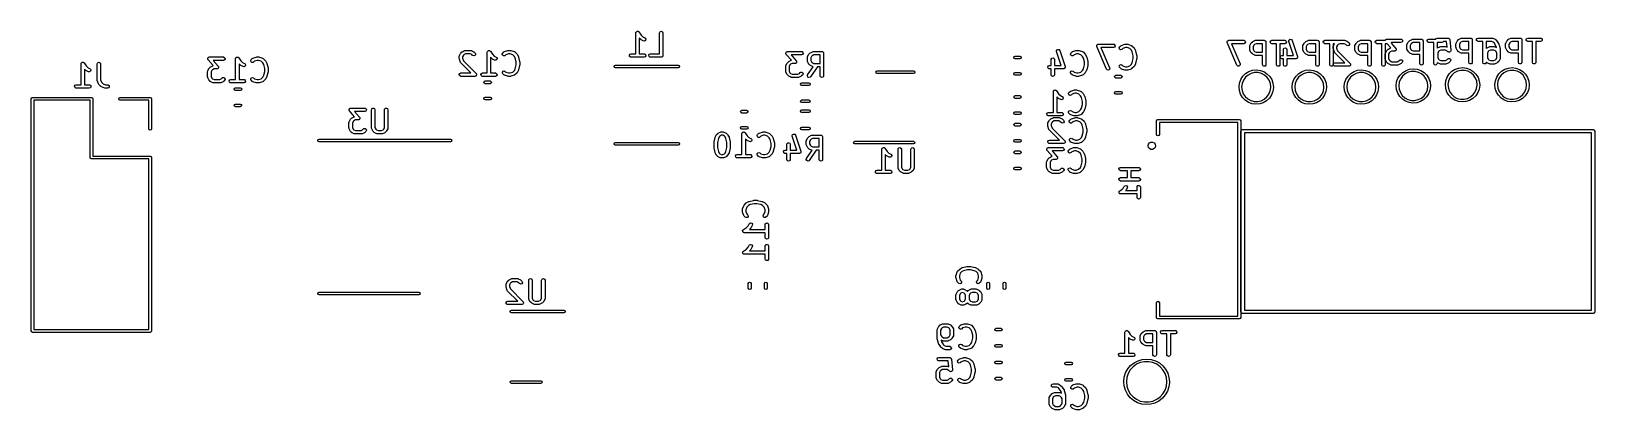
# Model space of a CAD drawing. Extents: x 91.9 to 161.1, y -116.3 to -99.6.
import ezdxf

# ---------------------------------------------------------------- set-up
doc = ezdxf.new("R2010")
doc.units = 0
doc.layers.add('BLACK', color=7, linetype='CONTINUOUS')

msp = doc.modelspace()

# ---------------------------------------------------------------- linework, layer by layer
at = {"layer": 'BLACK', "linetype": 'CONTINUOUS'}
for p, q in [((118.681, -99.6041), (118.695, -99.5874)), ((118.695, -99.5874), (118.699, -99.5867)), ((118.699, -99.5867), (118.703, -99.5837)), ((118.703, -99.5837), (118.724, -99.5823)), ((118.724, -99.5823), (118.746, -99.5785)), ((118.746, -99.5785), (118.749, -99.5807)), ((118.749, -99.5807), (118.754, -99.5804)), ((118.754, -99.5804), (118.771, -99.5933)), ((118.771, -99.5933), (118.79, -99.6042)), ((119.71, -99.6267), (119.743, -99.5874)), ((119.743, -99.5874), (119.793, -99.5785)), ((119.793, -99.5785), (119.838, -99.6042)), ((118.658, -99.6524), (118.662, -99.6267)), ((118.658, -100.577), (118.658, -99.6524)), ((118.662, -99.6267), (118.665, -99.6234)), ((118.665, -99.6234), (118.666, -99.6191)), ((118.666, -99.6191), (118.681, -99.6041)), ((118.79, -99.6042), (118.792, -99.6082)), ((118.792, -99.6082), (118.795, -99.6108)), ((118.795, -99.6108), (118.886, -99.7475)), ((118.87, -99.9435), (118.808, -99.8811)), ((118.808, -99.8811), (118.808, -100.577)), ((118.872, -99.9442), (118.87, -99.9435)), ((118.89, -99.9576), (118.872, -99.9442)), ((118.886, -99.7475), (118.968, -99.8288)), ((118.985, -100.005), (118.89, -99.9576)), ((118.968, -99.8288), (119.052, -99.871)), ((119.036, -100.011), (118.985, -100.005)), ((119.079, -99.9828), (119.036, -100.011)), ((119.052, -99.871), (119.073, -99.8865)), ((119.073, -99.8865), (119.093, -99.9336)), ((119.093, -99.9336), (119.079, -99.9828)), ((119.705, -99.6524), (119.71, -99.6267)), ((119.705, -100.577), (119.705, -99.6524)), ((119.838, -99.6042), (119.855, -99.6524)), ((119.855, -99.6524), (119.855, -100.652)), ((139.042, -100.232), (139.044, -100.223)), ((139.048, -100.257), (139.042, -100.232)), ((139.043, -100.214), (139.052, -100.199)), ((139.044, -100.223), (139.043, -100.214)), ((139.476, -101.257), (139.048, -100.257)), ((139.052, -100.199), (139.057, -100.182)), ((139.057, -100.182), (139.064, -100.178)), ((139.064, -100.178), (139.068, -100.17)), ((139.068, -100.17), (139.085, -100.164)), ((139.085, -100.164), (139.1, -100.154)), ((139.1, -100.154), (139.108, -100.155)), ((139.108, -100.155), (139.117, -100.152)), ((139.117, -100.152), (139.783, -100.152)), ((139.783, -100.152), (139.809, -100.157)), ((139.832, -100.285), (139.783, -100.302)), ((139.809, -100.157), (139.848, -100.19)), ((139.857, -100.24), (139.832, -100.285)), ((139.848, -100.19), (139.857, -100.24)), ((140.042, -100.316), (140.064, -100.27)), ((140.064, -100.27), (140.111, -100.222)), ((140.111, -100.222), (140.133, -100.207)), ((140.133, -100.207), (140.137, -100.207)), ((140.137, -100.207), (140.141, -100.204)), ((140.141, -100.204), (140.283, -100.156)), ((140.283, -100.156), (140.306, -100.153)), ((140.306, -100.153), (140.307, -100.152)), ((140.307, -100.152), (140.402, -100.152)), ((140.402, -100.152), (140.424, -100.156)), ((140.424, -100.156), (140.426, -100.156)), ((140.426, -100.156), (140.569, -100.204)), ((140.569, -100.204), (140.592, -100.216)), ((140.592, -100.216), (140.594, -100.22)), ((140.594, -100.22), (140.598, -100.222)), ((140.598, -100.222), (140.694, -100.317)), ((144.811, -100.059), (144.813, -100.05)), ((144.817, -100.084), (144.811, -100.059)), ((144.812, -100.041), (144.821, -100.026)), ((144.813, -100.05), (144.812, -100.041)), ((145.245, -101.084), (144.817, -100.084)), ((144.821, -100.026), (144.826, -100.009)), ((144.826, -100.009), (144.833, -100.005)), ((144.833, -100.005), (144.838, -99.9969)), ((144.838, -99.9969), (144.854, -99.9909)), ((144.854, -99.9909), (144.869, -99.9814)), ((144.869, -99.9814), (144.877, -99.9824)), ((144.877, -99.9824), (144.886, -99.9794)), ((144.886, -99.9794), (145.552, -99.9794)), ((145.552, -100.129), (144.999, -100.129)), ((144.999, -100.129), (145.383, -101.025)), ((145.552, -99.9794), (145.578, -99.9839)), ((145.601, -100.112), (145.552, -100.129)), ((145.578, -99.9839), (145.617, -100.017)), ((145.626, -100.067), (145.601, -100.112)), ((145.617, -100.017), (145.626, -100.067)), ((145.811, -100.245), (145.815, -100.219)), ((145.811, -100.388), (145.811, -100.245)), ((145.815, -100.219), (145.818, -100.216)), ((145.818, -100.216), (145.819, -100.211)), ((145.819, -100.211), (145.866, -100.116)), ((145.866, -100.116), (145.88, -100.098)), ((145.88, -100.097), (145.928, -100.049)), ((145.88, -100.098), (145.88, -100.097)), ((145.928, -100.049), (145.946, -100.036)), ((145.946, -100.036), (145.947, -100.035)), ((145.947, -100.035), (146.043, -99.9873)), ((145.995, -100.194), (145.961, -100.263)), ((145.961, -100.263), (145.961, -100.37)), ((146.025, -100.164), (145.995, -100.194)), ((146.094, -100.129), (146.025, -100.164)), ((146.043, -99.9873), (146.068, -99.9799)), ((146.068, -99.9799), (146.072, -99.9809)), ((146.072, -99.9809), (146.076, -99.9794)), ((146.076, -99.9794), (146.457, -99.9794)), ((146.382, -100.129), (146.094, -100.129)), ((146.382, -100.503), (146.382, -100.129)), ((146.457, -99.9794), (146.467, -99.9811)), ((146.467, -99.9811), (146.47, -99.9805)), ((146.47, -99.9805), (146.473, -99.9822)), ((146.473, -99.9822), (146.483, -99.9839)), ((146.483, -99.9839), (146.498, -99.9964)), ((146.498, -99.9964), (146.515, -100.006)), ((146.515, -100.006), (146.517, -100.013)), ((146.517, -100.013), (146.522, -100.017)), ((146.522, -100.017), (146.525, -100.036)), ((146.525, -100.036), (146.532, -100.054)), ((146.532, -100.054), (146.532, -101.054)), ((146.717, -100.041), (146.742, -99.9969)), ((146.726, -100.092), (146.717, -100.041)), ((146.765, -100.125), (146.726, -100.092)), ((146.742, -99.9969), (146.79, -99.9794)), ((146.79, -100.129), (146.765, -100.125)), ((146.79, -99.9794), (147.362, -99.9794)), ((147.001, -100.129), (146.79, -100.129)), ((147.001, -101.054), (147.001, -100.129)), ((147.362, -100.129), (147.151, -100.129)), ((147.151, -100.129), (147.151, -101.054)), ((147.362, -99.9794), (147.388, -99.9839)), ((147.41, -100.112), (147.362, -100.129)), ((147.388, -99.9839), (147.427, -100.017)), ((147.436, -100.067), (147.41, -100.112)), ((147.427, -100.017), (147.436, -100.067)), ((147.542, -100.005), (147.561, -99.957)), ((147.546, -100.03), (147.542, -100.005)), ((147.751, -100.646), (147.546, -100.03)), ((147.561, -99.957), (147.606, -99.9326)), ((147.606, -99.9326), (147.656, -99.9429)), ((147.656, -99.9429), (147.688, -99.983)), ((147.688, -99.983), (147.926, -100.697)), ((148.161, -100.245), (148.165, -100.219)), ((148.161, -100.388), (148.161, -100.245)), ((148.165, -100.219), (148.168, -100.216)), ((148.168, -100.216), (148.169, -100.211)), ((148.169, -100.211), (148.216, -100.116)), ((148.216, -100.116), (148.23, -100.098)), ((148.23, -100.097), (148.278, -100.049)), ((148.23, -100.098), (148.23, -100.097)), ((148.278, -100.049), (148.296, -100.036)), ((148.296, -100.036), (148.297, -100.035)), ((148.297, -100.035), (148.393, -99.9873)), ((148.345, -100.194), (148.311, -100.263)), ((148.311, -100.263), (148.311, -100.37)), ((148.375, -100.164), (148.345, -100.194)), ((148.444, -100.129), (148.375, -100.164)), ((148.393, -99.9873), (148.418, -99.9799)), ((148.418, -99.9799), (148.422, -99.9809)), ((148.422, -99.9809), (148.426, -99.9794)), ((148.426, -99.9794), (148.807, -99.9794)), ((148.732, -100.129), (148.444, -100.129)), ((148.732, -100.503), (148.732, -100.129)), ((148.807, -99.9794), (148.817, -99.9811)), ((148.817, -99.9811), (148.82, -99.9805)), ((148.82, -99.9805), (148.823, -99.9822)), ((148.823, -99.9822), (148.833, -99.9839)), ((148.833, -99.9839), (148.848, -99.9964)), ((148.848, -99.9964), (148.865, -100.006)), ((148.865, -100.006), (148.867, -100.013)), ((148.867, -100.013), (148.872, -100.017)), ((148.872, -100.017), (148.875, -100.036)), ((148.875, -100.036), (148.882, -100.054)), ((148.882, -100.054), (148.882, -101.054)), ((149.067, -100.041), (149.092, -99.9969)), ((149.076, -100.092), (149.067, -100.041)), ((149.115, -100.125), (149.076, -100.092)), ((149.092, -99.9969), (149.14, -99.9794)), ((149.14, -100.129), (149.115, -100.125)), ((149.14, -99.9794), (149.712, -99.9794)), ((149.351, -100.129), (149.14, -100.129)), ((149.351, -101.054), (149.351, -100.129)), ((149.557, -100.129), (149.501, -100.129)), ((149.501, -100.129), (149.501, -101.054)), ((149.508, -100.245), (149.513, -100.219)), ((149.508, -100.34), (149.508, -100.245)), ((149.513, -100.219), (149.516, -100.216)), ((149.516, -100.211), (149.557, -100.129)), ((149.516, -100.216), (149.516, -100.211)), ((149.693, -100.194), (149.658, -100.263)), ((149.658, -100.263), (149.658, -100.328)), ((149.723, -100.164), (149.693, -100.194)), ((149.712, -99.9794), (149.738, -99.9839)), ((149.792, -100.129), (149.723, -100.164)), ((149.738, -99.9839), (149.741, -99.987)), ((149.741, -99.987), (149.765, -99.9799)), ((149.765, -99.9799), (149.77, -99.9809)), ((149.77, -99.9809), (149.774, -99.9794)), ((149.774, -99.9794), (150.012, -99.9794)), ((149.994, -100.129), (149.792, -100.129)), ((150.063, -100.164), (149.994, -100.129)), ((150.012, -99.9794), (150.038, -99.9839)), ((150.038, -99.9839), (150.041, -99.9868)), ((150.041, -99.9868), (150.045, -99.9873)), ((150.045, -99.9873), (150.141, -100.035)), ((150.102, -100.203), (150.063, -100.164)), ((150.148, -100.224), (150.102, -100.203)), ((150.141, -100.035), (150.159, -100.048)), ((150.198, -100.211), (150.148, -100.224)), ((150.159, -100.048), (150.16, -100.049)), ((150.16, -100.049), (150.208, -100.097)), ((150.227, -100.169), (150.198, -100.211)), ((150.208, -100.097), (150.223, -100.118)), ((150.223, -100.118), (150.227, -100.169)), ((150.461, -100.245), (150.465, -100.219)), ((150.461, -100.388), (150.461, -100.245)), ((150.465, -100.219), (150.468, -100.216)), ((150.468, -100.216), (150.469, -100.211)), ((150.469, -100.211), (150.516, -100.116)), ((150.516, -100.116), (150.53, -100.098)), ((150.53, -100.097), (150.578, -100.049)), ((150.53, -100.098), (150.53, -100.097)), ((150.578, -100.049), (150.596, -100.036)), ((150.596, -100.036), (150.597, -100.035)), ((150.597, -100.035), (150.693, -99.9873)), ((150.645, -100.194), (150.611, -100.263)), ((150.611, -100.263), (150.611, -100.37)), ((150.675, -100.164), (150.645, -100.194)), ((150.744, -100.129), (150.675, -100.164)), ((150.693, -99.9873), (150.718, -99.9799)), ((150.718, -99.9799), (150.722, -99.9809)), ((150.722, -99.9809), (150.726, -99.9794)), ((150.726, -99.9794), (151.107, -99.9794)), ((151.032, -100.129), (150.744, -100.129)), ((151.032, -100.503), (151.032, -100.129)), ((151.107, -99.9794), (151.117, -99.9811)), ((151.117, -99.9811), (151.12, -99.9805)), ((151.12, -99.9805), (151.123, -99.9822)), ((151.123, -99.9822), (151.133, -99.9839)), ((151.133, -99.9839), (151.148, -99.9964)), ((151.148, -99.9964), (151.165, -100.006)), ((151.165, -100.006), (151.167, -100.013)), ((151.167, -100.013), (151.172, -100.017)), ((151.172, -100.017), (151.175, -100.036)), ((151.175, -100.036), (151.182, -100.054)), ((151.182, -100.054), (151.182, -101.054)), ((151.367, -100.041), (151.392, -99.9969)), ((151.376, -100.092), (151.367, -100.041)), ((151.415, -100.125), (151.376, -100.092)), ((151.392, -99.9969), (151.44, -99.9794)), ((151.44, -100.129), (151.415, -100.125)), ((151.44, -99.9794), (151.813, -99.9794)), ((151.651, -100.129), (151.44, -100.129)), ((151.651, -101.054), (151.651, -100.129)), ((151.893, -100.129), (151.801, -100.129)), ((151.801, -100.129), (151.801, -101.054)), ((151.813, -99.9794), (151.825, -99.9644)), ((151.825, -99.9644), (151.835, -99.9469)), ((151.835, -99.9469), (151.841, -99.9449)), ((151.841, -99.9449), (151.844, -99.9402)), ((151.844, -99.9402), (151.864, -99.9363)), ((151.864, -99.9363), (151.883, -99.9294)), ((151.883, -99.9294), (152.502, -99.9294)), ((152.055, -100.314), (151.893, -100.129)), ((152.079, -100.079), (152.067, -100.1)), ((152.067, -100.1), (152.273, -100.336)), ((152.502, -100.079), (152.079, -100.079)), ((152.502, -99.9294), (152.528, -99.9339)), ((152.551, -100.062), (152.502, -100.079)), ((152.528, -99.9339), (152.567, -99.9669)), ((152.576, -100.017), (152.551, -100.062)), ((152.567, -99.9669), (152.576, -100.017)), ((152.761, -100.195), (152.765, -100.169)), ((152.761, -100.338), (152.761, -100.195)), ((152.765, -100.169), (152.768, -100.166)), ((152.768, -100.166), (152.769, -100.161)), ((152.769, -100.161), (152.816, -100.066)), ((152.816, -100.066), (152.83, -100.048)), ((152.83, -100.047), (152.878, -99.999)), ((152.83, -100.048), (152.83, -100.047)), ((152.878, -99.999), (152.896, -99.9861)), ((152.896, -99.9861), (152.897, -99.9849)), ((152.897, -99.9849), (152.993, -99.9373)), ((152.945, -100.144), (152.911, -100.213)), ((152.911, -100.213), (152.911, -100.32)), ((152.975, -100.114), (152.945, -100.144)), ((153.044, -100.079), (152.975, -100.114)), ((152.993, -99.9373), (153.018, -99.9299)), ((153.018, -99.9299), (153.022, -99.9309)), ((153.022, -99.9309), (153.026, -99.9294)), ((153.026, -99.9294), (153.407, -99.9294)), ((153.332, -100.079), (153.044, -100.079)), ((153.332, -100.453), (153.332, -100.079)), ((153.407, -99.9294), (153.417, -99.9311)), ((153.417, -99.9311), (153.42, -99.9305)), ((153.42, -99.9305), (153.423, -99.9322)), ((153.423, -99.9322), (153.433, -99.9339)), ((153.433, -99.9339), (153.448, -99.9464)), ((153.448, -99.9464), (153.465, -99.9562)), ((153.465, -99.9562), (153.467, -99.9625)), ((153.467, -99.9625), (153.472, -99.9669)), ((153.472, -99.9669), (153.475, -99.9861)), ((153.475, -99.9861), (153.482, -100.004)), ((153.482, -100.004), (153.482, -101.004)), ((153.667, -99.9914), (153.692, -99.9469)), ((153.676, -100.042), (153.667, -99.9914)), ((153.715, -100.075), (153.676, -100.042)), ((153.692, -99.9469), (153.74, -99.9294)), ((153.74, -100.079), (153.715, -100.075)), ((153.74, -99.9294), (154.04, -99.9294)), ((153.951, -100.079), (153.74, -100.079)), ((153.951, -101.004), (153.951, -100.079)), ((154.04, -99.9294), (154.059, -99.8969)), ((154.059, -99.8969), (154.107, -99.8794)), ((154.312, -100.079), (154.101, -100.079)), ((154.101, -100.079), (154.101, -100.331)), ((154.107, -99.8794), (154.584, -99.8794)), ((154.122, -100.316), (154.217, -100.268)), ((154.217, -100.268), (154.242, -100.261)), ((154.242, -100.261), (154.246, -100.262)), ((154.246, -100.262), (154.25, -100.26)), ((154.25, -100.26), (154.488, -100.26)), ((154.36, -100.062), (154.312, -100.079)), ((154.379, -100.029), (154.36, -100.062)), ((154.516, -100.029), (154.379, -100.029)), ((154.488, -100.26), (154.514, -100.265)), ((154.514, -100.265), (154.517, -100.268)), ((154.541, -100.278), (154.516, -100.029)), ((154.517, -100.268), (154.522, -100.268)), ((154.522, -100.268), (154.541, -100.278)), ((154.584, -99.8794), (154.588, -99.8801)), ((154.588, -99.8801), (154.589, -99.8796)), ((154.589, -99.8796), (154.592, -99.8809)), ((154.592, -99.8809), (154.609, -99.8839)), ((154.609, -99.8839), (154.621, -99.8941)), ((154.621, -99.8941), (154.636, -99.9007)), ((154.636, -99.9007), (154.641, -99.9101)), ((154.641, -99.9101), (154.649, -99.9169)), ((154.649, -99.9169), (154.651, -99.9326)), ((154.651, -99.9326), (154.658, -99.9469)), ((154.658, -99.9469), (154.706, -100.423)), ((154.937, -100.145), (154.942, -100.119)), ((154.937, -100.288), (154.937, -100.145)), ((154.939, -100.292), (154.937, -100.288)), ((154.942, -100.119), (154.945, -100.116)), ((154.945, -100.111), (154.993, -100.016)), ((154.945, -100.116), (154.945, -100.111)), ((154.993, -100.016), (155.006, -99.9981)), ((155.006, -99.9981), (155.007, -99.9966)), ((155.007, -99.9966), (155.054, -99.949)), ((155.054, -99.949), (155.073, -99.9361)), ((155.073, -99.9361), (155.074, -99.9349)), ((155.074, -99.9349), (155.169, -99.8873)), ((155.121, -100.094), (155.087, -100.163)), ((155.087, -100.163), (155.087, -100.27)), ((155.087, -100.27), (155.121, -100.339)), ((155.152, -100.064), (155.121, -100.094)), ((155.22, -100.029), (155.152, -100.064)), ((155.169, -99.8873), (155.194, -99.8799)), ((155.194, -99.8799), (155.198, -99.8809)), ((155.198, -99.8809), (155.203, -99.8794)), ((155.203, -99.8794), (155.584, -99.8794)), ((155.509, -100.029), (155.22, -100.029)), ((155.509, -100.403), (155.509, -100.029)), ((155.584, -99.8794), (155.593, -99.8811)), ((155.593, -99.8811), (155.597, -99.8805)), ((155.597, -99.8805), (155.6, -99.8822)), ((155.6, -99.8822), (155.609, -99.8839)), ((155.609, -99.8839), (155.624, -99.8964)), ((155.624, -99.8964), (155.641, -99.9062)), ((155.641, -99.9062), (155.643, -99.9125)), ((155.643, -99.9125), (155.649, -99.9169)), ((155.649, -99.9169), (155.652, -99.9361)), ((155.652, -99.9361), (155.659, -99.9544)), ((155.659, -99.9544), (155.659, -100.954)), ((155.843, -99.9414), (155.869, -99.8969)), ((155.852, -99.9919), (155.843, -99.9414)), ((155.891, -100.025), (155.852, -99.9919)), ((155.869, -99.8969), (155.917, -99.8794)), ((155.917, -100.029), (155.891, -100.025)), ((155.917, -99.8794), (156.538, -99.8794)), ((156.128, -100.029), (155.917, -100.029)), ((156.128, -100.954), (156.128, -100.029)), ((156.52, -100.029), (156.278, -100.029)), ((156.278, -100.029), (156.278, -100.346)), ((156.314, -100.316), (156.409, -100.268)), ((156.409, -100.268), (156.434, -100.261)), ((156.434, -100.261), (156.438, -100.262)), ((156.438, -100.262), (156.442, -100.26)), ((156.442, -100.26), (156.633, -100.26)), ((156.588, -100.064), (156.52, -100.029)), ((156.538, -99.8794), (156.563, -99.8839)), ((156.563, -99.8839), (156.567, -99.8868)), ((156.567, -99.8868), (156.571, -99.8873)), ((156.571, -99.8873), (156.666, -99.9349)), ((156.622, -100.097), (156.588, -100.064)), ((156.706, -100.223), (156.622, -100.097)), ((156.633, -100.26), (156.659, -100.265)), ((156.659, -100.265), (156.662, -100.268)), ((156.662, -100.268), (156.666, -100.268)), ((156.666, -99.9349), (156.684, -99.9483)), ((156.666, -100.268), (156.725, -100.297)), ((156.684, -99.9483), (156.686, -99.949)), ((156.686, -99.949), (156.734, -99.9966)), ((156.725, -100.297), (156.706, -100.223)), ((156.734, -99.9966), (156.74, -100.006)), ((156.74, -100.006), (156.743, -100.008)), ((156.743, -100.008), (156.838, -100.151)), ((156.838, -100.151), (156.848, -100.174)), ((156.848, -100.174), (156.849, -100.174)), ((156.849, -100.174), (156.896, -100.365)), ((157.129, -100.145), (157.134, -100.119)), ((157.129, -100.288), (157.129, -100.145)), ((157.131, -100.292), (157.129, -100.288)), ((157.134, -100.119), (157.137, -100.116)), ((157.137, -100.111), (157.185, -100.016)), ((157.137, -100.116), (157.137, -100.111)), ((157.185, -100.016), (157.198, -99.9981)), ((157.198, -99.9981), (157.199, -99.9966)), ((157.199, -99.9966), (157.247, -99.949)), ((157.247, -99.949), (157.265, -99.9361)), ((157.265, -99.9361), (157.266, -99.9349)), ((157.266, -99.9349), (157.361, -99.8873)), ((157.314, -100.094), (157.279, -100.163)), ((157.279, -100.163), (157.279, -100.27)), ((157.279, -100.27), (157.314, -100.339)), ((157.344, -100.064), (157.314, -100.094)), ((157.413, -100.029), (157.344, -100.064)), ((157.361, -99.8873), (157.386, -99.8799)), ((157.386, -99.8799), (157.391, -99.8809)), ((157.391, -99.8809), (157.395, -99.8794)), ((157.395, -99.8794), (157.776, -99.8794)), ((157.701, -100.029), (157.413, -100.029)), ((157.701, -100.403), (157.701, -100.029)), ((157.776, -99.8794), (157.786, -99.8811)), ((157.786, -99.8811), (157.789, -99.8805)), ((157.789, -99.8805), (157.792, -99.8822)), ((157.792, -99.8822), (157.801, -99.8839)), ((157.801, -99.8839), (157.816, -99.8964)), ((157.816, -99.8964), (157.833, -99.9062)), ((157.833, -99.9062), (157.836, -99.9125)), ((157.836, -99.9125), (157.841, -99.9169)), ((157.841, -99.9169), (157.844, -99.9361)), ((157.844, -99.9361), (157.851, -99.9544)), ((157.851, -99.9544), (157.851, -100.954)), ((158.035, -99.9414), (158.061, -99.8969)), ((158.044, -99.9919), (158.035, -99.9414)), ((158.083, -100.025), (158.044, -99.9919)), ((158.061, -99.8969), (158.109, -99.8794)), ((158.109, -100.029), (158.083, -100.025)), ((158.109, -99.8794), (158.681, -99.8794)), ((158.32, -100.029), (158.109, -100.029)), ((158.32, -100.954), (158.32, -100.029)), ((158.681, -100.029), (158.47, -100.029)), ((158.47, -100.029), (158.47, -100.954)), ((158.681, -99.8794), (158.706, -99.8839)), ((158.729, -100.012), (158.681, -100.029)), ((158.706, -99.8839), (158.745, -99.9169)), ((158.754, -99.9674), (158.729, -100.012)), ((158.745, -99.9169), (158.754, -99.9674)), ((94.1218, -100.989), (94.1376, -100.974)), ((94.1376, -100.974), (94.1515, -100.957)), ((94.1515, -100.957), (94.1558, -100.957)), ((94.1558, -100.957), (94.1589, -100.954)), ((94.1589, -100.954), (94.1806, -100.952)), ((94.1806, -100.952), (94.2021, -100.949)), ((94.2021, -100.949), (94.2058, -100.951)), ((94.2058, -100.951), (94.2101, -100.95)), ((94.2101, -100.95), (94.2276, -100.963)), ((94.2276, -100.963), (94.2465, -100.974)), ((94.2465, -100.974), (94.248, -100.978)), ((94.248, -100.978), (94.2515, -100.981)), ((94.8329, -100.997), (94.8658, -100.957)), ((94.8658, -100.957), (94.9164, -100.949)), ((94.9164, -100.949), (94.9608, -100.974)), ((94.9608, -100.974), (94.9783, -101.022)), ((99.7142, -100.779), (99.7172, -100.774)), ((99.7177, -100.799), (99.7142, -100.779)), ((99.7171, -100.768), (99.7298, -100.752)), ((99.7172, -100.774), (99.7171, -100.768)), ((99.7182, -100.819), (99.7177, -100.799)), ((99.7226, -100.827), (99.7182, -100.819)), ((99.7231, -100.83), (99.7226, -100.827)), ((99.7258, -100.832), (99.7231, -100.83)), ((99.7317, -100.842), (99.7258, -100.832)), ((99.7298, -100.752), (99.7399, -100.735)), ((99.9593, -101.102), (99.7317, -100.842)), ((99.7399, -100.735), (99.7455, -100.733)), ((99.7455, -100.733), (99.7493, -100.728)), ((99.7493, -100.728), (99.7691, -100.724)), ((99.7691, -100.724), (99.7881, -100.717)), ((99.7881, -100.717), (100.407, -100.717)), ((100.407, -100.867), (99.9534, -100.867)), ((99.9534, -100.867), (100.178, -101.124)), ((100.407, -100.717), (100.433, -100.722)), ((100.455, -100.85), (100.407, -100.867)), ((100.433, -100.722), (100.472, -100.755)), ((100.481, -100.805), (100.455, -100.85)), ((100.472, -100.755), (100.481, -100.805)), ((100.951, -100.792), (100.956, -100.767)), ((100.951, -101.717), (100.951, -100.792)), ((100.956, -100.767), (100.958, -100.763)), ((100.958, -100.763), (100.959, -100.759)), ((100.959, -100.759), (100.975, -100.744)), ((100.975, -100.744), (100.989, -100.727)), ((100.989, -100.727), (100.993, -100.727)), ((100.993, -100.727), (100.996, -100.724)), ((100.996, -100.724), (101.018, -100.722)), ((101.018, -100.722), (101.039, -100.719)), ((101.039, -100.719), (101.043, -100.721)), ((101.043, -100.721), (101.047, -100.72)), ((101.047, -100.72), (101.065, -100.733)), ((101.065, -100.733), (101.084, -100.744)), ((101.084, -100.744), (101.085, -100.748)), ((101.085, -100.748), (101.089, -100.751)), ((101.089, -100.751), (101.18, -100.887)), ((101.18, -100.887), (101.261, -100.969)), ((101.261, -100.969), (101.345, -101.011)), ((101.618, -100.881), (101.64, -100.835)), ((101.631, -100.931), (101.618, -100.881)), ((101.673, -100.96), (101.631, -100.931)), ((101.64, -100.835), (101.687, -100.787)), ((101.725, -100.956), (101.673, -100.96)), ((101.687, -100.787), (101.709, -100.772)), ((101.709, -100.772), (101.713, -100.772)), ((101.713, -100.772), (101.717, -100.769)), ((101.717, -100.769), (101.86, -100.721)), ((101.746, -100.941), (101.725, -100.956)), ((101.781, -100.906), (101.746, -100.941)), ((101.896, -100.867), (101.781, -100.906)), ((101.86, -100.721), (101.882, -100.718)), ((101.882, -100.718), (101.883, -100.717)), ((101.883, -100.717), (101.979, -100.717)), ((101.966, -100.867), (101.896, -100.867)), ((102.081, -100.906), (101.966, -100.867)), ((101.979, -100.717), (102.001, -100.721)), ((102.001, -100.721), (102.002, -100.721)), ((102.002, -100.721), (102.145, -100.769)), ((102.155, -100.98), (102.081, -100.906)), ((102.145, -100.769), (102.168, -100.781)), ((102.194, -101.057), (102.155, -100.98)), ((102.168, -100.781), (102.17, -100.785)), ((102.17, -100.785), (102.174, -100.787)), ((102.174, -100.787), (102.27, -100.882)), ((102.27, -100.882), (102.283, -100.901)), ((102.283, -100.901), (102.284, -100.902)), ((102.284, -100.902), (102.331, -100.997)), ((110.843, -100.693), (110.848, -100.667)), ((110.843, -100.788), (110.843, -100.693)), ((110.844, -100.79), (110.843, -100.788)), ((110.847, -100.812), (110.844, -100.79)), ((110.895, -100.955), (110.847, -100.812)), ((110.848, -100.667), (110.85, -100.664)), ((110.85, -100.664), (110.851, -100.659)), ((110.851, -100.659), (110.899, -100.564)), ((110.897, -100.958), (110.895, -100.955)), ((110.898, -100.963), (110.897, -100.958)), ((110.913, -100.984), (110.898, -100.963)), ((110.899, -100.564), (110.912, -100.546)), ((110.912, -100.546), (110.913, -100.545)), ((110.913, -100.545), (110.96, -100.497)), ((110.96, -100.497), (110.979, -100.484)), ((110.979, -100.484), (110.98, -100.483)), ((110.98, -100.483), (111.075, -100.435)), ((111.027, -100.642), (110.993, -100.711)), ((110.993, -100.711), (110.993, -100.776)), ((110.993, -100.776), (111.031, -100.89)), ((111.058, -100.612), (111.027, -100.642)), ((111.031, -100.89), (111.59, -101.449)), ((111.126, -100.577), (111.058, -100.612)), ((111.075, -100.435), (111.1, -100.428)), ((111.1, -100.428), (111.104, -100.429)), ((111.104, -100.429), (111.109, -100.427)), ((111.109, -100.427), (111.347, -100.427)), ((111.329, -100.577), (111.126, -100.577)), ((111.397, -100.612), (111.329, -100.577)), ((111.347, -100.427), (111.372, -100.432)), ((111.372, -100.432), (111.376, -100.435)), ((111.376, -100.435), (111.38, -100.435)), ((111.38, -100.435), (111.475, -100.483)), ((111.436, -100.651), (111.397, -100.612)), ((111.483, -100.672), (111.436, -100.651)), ((111.475, -100.483), (111.493, -100.496)), ((111.533, -100.659), (111.483, -100.672)), ((111.493, -100.496), (111.495, -100.497)), ((111.495, -100.497), (111.543, -100.545)), ((111.562, -100.617), (111.533, -100.659)), ((111.543, -100.545), (111.557, -100.566)), ((111.557, -100.566), (111.562, -100.617)), ((112.081, -100.502), (112.086, -100.477)), ((112.081, -101.427), (112.081, -100.502)), ((112.086, -100.477), (112.088, -100.473)), ((112.088, -100.473), (112.089, -100.469)), ((112.089, -100.469), (112.105, -100.454)), ((112.105, -100.454), (112.119, -100.437)), ((112.119, -100.437), (112.123, -100.437)), ((112.123, -100.437), (112.126, -100.434)), ((112.126, -100.434), (112.148, -100.432)), ((112.148, -100.432), (112.169, -100.429)), ((112.169, -100.429), (112.173, -100.431)), ((112.173, -100.431), (112.177, -100.43)), ((112.177, -100.43), (112.195, -100.443)), ((112.195, -100.443), (112.214, -100.454)), ((112.214, -100.454), (112.215, -100.458)), ((112.215, -100.458), (112.219, -100.461)), ((112.219, -100.461), (112.31, -100.597)), ((112.294, -100.794), (112.231, -100.731)), ((112.231, -100.731), (112.231, -101.427)), ((112.295, -100.794), (112.294, -100.794)), ((112.313, -100.808), (112.295, -100.794)), ((112.31, -100.597), (112.391, -100.679)), ((112.408, -100.855), (112.313, -100.808)), ((112.391, -100.679), (112.475, -100.721)), ((112.459, -100.861), (112.408, -100.855)), ((112.502, -100.833), (112.459, -100.861)), ((112.475, -100.721), (112.496, -100.737)), ((112.496, -100.737), (112.517, -100.784)), ((112.517, -100.784), (112.502, -100.833)), ((112.748, -100.591), (112.77, -100.545)), ((112.761, -100.641), (112.748, -100.591)), ((112.803, -100.67), (112.761, -100.641)), ((112.77, -100.545), (112.817, -100.497)), ((112.855, -100.666), (112.803, -100.67)), ((112.817, -100.497), (112.839, -100.482)), ((112.839, -100.482), (112.843, -100.482)), ((112.843, -100.482), (112.847, -100.479)), ((112.847, -100.479), (112.99, -100.431)), ((112.876, -100.651), (112.855, -100.666)), ((112.911, -100.616), (112.876, -100.651)), ((113.026, -100.577), (112.911, -100.616)), ((112.99, -100.431), (113.012, -100.428)), ((113.012, -100.428), (113.013, -100.427)), ((113.013, -100.427), (113.109, -100.427)), ((113.096, -100.577), (113.026, -100.577)), ((113.211, -100.616), (113.096, -100.577)), ((113.109, -100.427), (113.131, -100.431)), ((113.131, -100.431), (113.132, -100.431)), ((113.132, -100.431), (113.275, -100.479)), ((113.285, -100.69), (113.211, -100.616)), ((113.275, -100.479), (113.298, -100.491)), ((113.324, -100.767), (113.285, -100.69)), ((113.298, -100.491), (113.3, -100.495)), ((113.3, -100.495), (113.304, -100.497)), ((113.304, -100.497), (113.4, -100.592)), ((113.367, -100.94), (113.324, -100.767)), ((113.367, -101.065), (113.367, -100.94)), ((113.4, -100.592), (113.413, -100.611)), ((113.413, -100.611), (113.414, -100.612)), ((113.414, -100.612), (113.461, -100.707)), ((113.461, -100.707), (113.465, -100.719)), ((113.465, -100.719), (113.467, -100.722)), ((113.467, -100.722), (113.515, -100.913)), ((113.515, -100.913), (113.516, -100.928)), ((113.516, -100.928), (113.517, -100.931)), ((113.517, -100.931), (113.517, -101.074)), ((118.373, -100.639), (118.399, -100.595)), ((118.382, -100.69), (118.373, -100.639)), ((118.421, -100.723), (118.382, -100.69)), ((118.399, -100.595), (118.447, -100.577)), ((118.447, -100.727), (118.421, -100.723)), ((118.447, -100.577), (118.658, -100.577)), ((119.018, -100.727), (118.447, -100.727)), ((118.808, -100.577), (119.018, -100.577)), ((119.018, -100.577), (119.044, -100.582)), ((119.067, -100.71), (119.018, -100.727)), ((119.044, -100.582), (119.083, -100.615)), ((119.092, -100.665), (119.067, -100.71)), ((119.083, -100.615), (119.092, -100.665)), ((119.23, -100.639), (119.256, -100.595)), ((119.239, -100.69), (119.23, -100.639)), ((119.279, -100.723), (119.239, -100.69)), ((119.256, -100.595), (119.304, -100.577)), ((119.304, -100.727), (119.279, -100.723)), ((119.304, -100.577), (119.705, -100.577)), ((119.78, -100.727), (119.304, -100.727)), ((119.799, -100.721), (119.78, -100.727)), ((119.818, -100.717), (119.799, -100.721)), ((119.822, -100.712), (119.818, -100.717)), ((119.829, -100.71), (119.822, -100.712)), ((119.838, -100.693), (119.829, -100.71)), ((119.851, -100.678), (119.838, -100.693)), ((119.853, -100.668), (119.851, -100.678)), ((119.854, -100.665), (119.853, -100.668)), ((119.855, -100.652), (119.854, -100.662)), ((119.854, -100.662), (119.854, -100.665)), ((125.29, -100.539), (125.293, -100.534)), ((125.294, -100.559), (125.29, -100.539)), ((125.293, -100.528), (125.306, -100.512)), ((125.293, -100.534), (125.293, -100.528)), ((125.294, -100.579), (125.294, -100.559)), ((125.299, -100.587), (125.294, -100.579)), ((125.299, -100.59), (125.299, -100.587)), ((125.302, -100.592), (125.299, -100.59)), ((125.308, -100.602), (125.302, -100.592)), ((125.306, -100.512), (125.316, -100.495)), ((125.536, -100.862), (125.308, -100.602)), ((125.316, -100.495), (125.322, -100.493)), ((125.322, -100.493), (125.325, -100.488)), ((125.325, -100.488), (125.345, -100.484)), ((125.345, -100.484), (125.364, -100.477)), ((125.345, -100.995), (125.358, -100.977)), ((125.358, -100.977), (125.359, -100.976)), ((125.359, -100.976), (125.406, -100.928)), ((125.364, -100.477), (125.983, -100.477)), ((125.406, -100.928), (125.425, -100.915)), ((125.425, -100.915), (125.426, -100.914)), ((125.426, -100.914), (125.521, -100.866)), ((125.521, -100.866), (125.536, -100.862)), ((125.983, -100.627), (125.53, -100.627)), ((125.53, -100.627), (125.754, -100.884)), ((125.756, -100.973), (125.746, -100.991)), ((125.754, -100.884), (125.76, -100.894)), ((125.769, -100.958), (125.756, -100.973)), ((125.76, -100.894), (125.763, -100.896)), ((125.763, -100.896), (125.763, -100.899)), ((125.763, -100.899), (125.768, -100.906)), ((125.768, -100.906), (125.768, -100.926)), ((125.768, -100.926), (125.771, -100.946)), ((125.771, -100.946), (125.768, -100.952)), ((125.768, -100.952), (125.769, -100.958)), ((125.983, -100.477), (126.009, -100.482)), ((126.032, -100.61), (125.983, -100.627)), ((126.009, -100.482), (126.048, -100.515)), ((126.057, -100.565), (126.032, -100.61)), ((126.048, -100.515), (126.057, -100.565)), ((126.242, -100.743), (126.246, -100.717)), ((126.242, -100.886), (126.242, -100.743)), ((126.243, -100.89), (126.242, -100.886)), ((126.242, -100.894), (126.243, -100.89)), ((126.25, -100.919), (126.242, -100.894)), ((126.246, -100.717), (126.249, -100.714)), ((126.249, -100.714), (126.25, -100.709)), ((126.25, -100.709), (126.297, -100.614)), ((126.297, -101.014), (126.25, -100.919)), ((126.297, -100.614), (126.311, -100.596)), ((126.311, -100.595), (126.359, -100.547)), ((126.311, -100.596), (126.311, -100.595)), ((126.359, -100.547), (126.377, -100.534)), ((126.377, -100.534), (126.378, -100.533)), ((126.378, -100.533), (126.474, -100.485)), ((126.426, -100.692), (126.392, -100.761)), ((126.392, -100.761), (126.392, -100.868)), ((126.392, -100.868), (126.426, -100.937)), ((126.456, -100.662), (126.426, -100.692)), ((126.426, -100.937), (126.456, -100.967)), ((126.525, -100.627), (126.456, -100.662)), ((126.456, -100.967), (126.525, -101.001)), ((126.474, -100.485), (126.499, -100.478)), ((126.499, -100.478), (126.503, -100.479)), ((126.503, -100.479), (126.507, -100.477)), ((126.507, -100.477), (126.888, -100.477)), ((126.813, -100.627), (126.525, -100.627)), ((126.813, -101.001), (126.813, -100.627)), ((126.888, -100.477), (126.898, -100.479)), ((126.898, -100.479), (126.901, -100.479)), ((126.901, -100.479), (126.904, -100.48)), ((126.904, -100.48), (126.914, -100.482)), ((126.914, -100.482), (126.929, -100.494)), ((126.929, -100.494), (126.946, -100.504)), ((126.946, -100.504), (126.948, -100.511)), ((126.948, -100.511), (126.953, -100.515)), ((126.953, -100.515), (126.956, -100.534)), ((126.956, -100.534), (126.963, -100.552)), ((126.963, -100.552), (126.963, -101.552)), ((135.372, -100.74), (135.39, -100.698)), ((135.39, -100.782), (135.372, -100.74)), ((135.39, -100.698), (135.432, -100.68)), ((135.432, -100.8), (135.39, -100.782)), ((135.432, -100.68), (135.648, -100.68)), ((135.648, -100.8), (135.432, -100.8)), ((135.648, -100.68), (135.69, -100.698)), ((135.69, -100.782), (135.648, -100.8)), ((135.69, -100.698), (135.708, -100.74)), ((135.708, -100.74), (135.69, -100.782)), ((137.025, -100.836), (137.029, -100.81)), ((137.025, -101.094), (137.025, -100.836)), ((137.029, -100.81), (137.062, -100.771)), ((137.062, -100.771), (137.113, -100.762)), ((137.113, -100.762), (137.157, -100.788)), ((137.157, -100.788), (137.175, -100.836)), ((137.175, -100.836), (137.175, -101.094)), ((137.263, -100.453), (137.282, -100.405)), ((137.266, -100.478), (137.263, -100.453)), ((137.472, -101.094), (137.266, -100.478)), ((137.282, -100.405), (137.327, -100.381)), ((137.327, -100.381), (137.377, -100.391)), ((137.377, -100.391), (137.409, -100.431)), ((137.409, -100.431), (137.647, -101.145)), ((137.882, -100.591), (137.904, -100.545)), ((137.895, -100.641), (137.882, -100.591)), ((137.937, -100.67), (137.895, -100.641)), ((137.904, -100.545), (137.951, -100.497)), ((137.988, -100.666), (137.937, -100.67)), ((137.951, -100.497), (137.973, -100.482)), ((137.973, -100.482), (137.977, -100.482)), ((137.977, -100.482), (137.981, -100.479)), ((137.981, -100.479), (138.123, -100.431)), ((138.01, -100.651), (137.988, -100.666)), ((138.045, -100.616), (138.01, -100.651)), ((138.159, -100.577), (138.045, -100.616)), ((138.123, -100.431), (138.146, -100.428)), ((138.146, -100.428), (138.147, -100.427)), ((138.147, -100.427), (138.242, -100.427)), ((138.23, -100.577), (138.159, -100.577)), ((138.345, -100.616), (138.23, -100.577)), ((138.242, -100.427), (138.264, -100.431)), ((138.264, -100.431), (138.266, -100.431)), ((138.266, -100.431), (138.409, -100.479)), ((138.419, -100.69), (138.345, -100.616)), ((138.409, -100.479), (138.432, -100.491)), ((138.457, -100.767), (138.419, -100.69)), ((138.432, -100.491), (138.434, -100.495)), ((138.434, -100.495), (138.438, -100.497)), ((138.438, -100.497), (138.534, -100.592)), ((138.501, -100.94), (138.457, -100.767)), ((138.501, -101.065), (138.501, -100.94)), ((138.534, -100.592), (138.546, -100.611)), ((138.546, -100.611), (138.548, -100.612)), ((138.548, -100.612), (138.595, -100.707)), ((138.595, -100.707), (138.599, -100.719)), ((138.599, -100.719), (138.601, -100.722)), ((138.601, -100.722), (138.648, -100.913)), ((138.648, -100.913), (138.65, -100.928)), ((138.65, -100.928), (138.651, -100.931)), ((138.651, -100.931), (138.651, -101.074)), ((139.783, -100.302), (139.23, -100.302)), ((139.23, -100.302), (139.614, -101.198)), ((140.055, -100.366), (140.042, -100.316)), ((140.097, -100.395), (140.055, -100.366)), ((140.148, -100.391), (140.097, -100.395)), ((140.17, -100.376), (140.148, -100.391)), ((140.205, -100.341), (140.17, -100.376)), ((140.319, -100.302), (140.205, -100.341)), ((140.39, -100.302), (140.319, -100.302)), ((140.505, -100.341), (140.39, -100.302)), ((140.579, -100.415), (140.505, -100.341)), ((140.617, -100.492), (140.579, -100.415)), ((140.579, -101.04), (140.617, -100.963)), ((140.661, -100.665), (140.617, -100.492)), ((140.617, -100.963), (140.661, -100.79)), ((140.661, -100.79), (140.661, -100.665)), ((140.694, -100.317), (140.706, -100.336)), ((140.706, -100.336), (140.708, -100.337)), ((140.708, -100.337), (140.755, -100.432)), ((140.755, -100.432), (140.759, -100.444)), ((140.759, -100.444), (140.761, -100.447)), ((140.761, -100.447), (140.808, -100.638)), ((140.808, -100.817), (140.761, -101.007)), ((140.808, -100.638), (140.81, -100.653)), ((140.811, -100.799), (140.808, -100.814)), ((140.808, -100.814), (140.808, -100.817)), ((140.81, -100.653), (140.811, -100.656)), ((140.811, -100.656), (140.811, -100.799)), ((145.812, -100.392), (145.811, -100.388)), ((145.811, -100.396), (145.812, -100.392)), ((145.819, -100.421), (145.811, -100.396)), ((145.866, -100.516), (145.819, -100.421)), ((145.867, -100.518), (145.866, -100.516)), ((145.88, -100.536), (145.867, -100.518)), ((145.928, -100.584), (145.88, -100.536)), ((145.929, -100.584), (145.928, -100.584)), ((145.947, -100.598), (145.929, -100.584)), ((146.043, -100.645), (145.947, -100.598)), ((145.961, -100.37), (145.995, -100.439)), ((145.995, -100.439), (146.025, -100.469)), ((146.025, -100.469), (146.094, -100.503)), ((146.047, -100.646), (146.043, -100.645)), ((146.051, -100.649), (146.047, -100.646)), ((146.076, -100.653), (146.051, -100.649)), ((146.382, -100.653), (146.076, -100.653)), ((146.094, -100.503), (146.382, -100.503)), ((146.382, -101.054), (146.382, -100.653)), ((147.162, -100.708), (147.188, -100.664)), ((147.171, -100.759), (147.162, -100.708)), ((147.21, -100.792), (147.171, -100.759)), ((147.188, -100.664), (147.236, -100.646)), ((147.236, -100.796), (147.21, -100.792)), ((147.236, -100.646), (147.304, -100.646)), ((147.304, -100.796), (147.236, -100.796)), ((147.304, -100.388), (147.308, -100.362)), ((147.304, -100.646), (147.304, -100.388)), ((147.304, -101.054), (147.304, -100.796)), ((147.308, -100.362), (147.341, -100.323)), ((147.341, -100.323), (147.392, -100.314)), ((147.392, -100.314), (147.436, -100.34)), ((147.436, -100.34), (147.454, -100.388)), ((147.454, -100.388), (147.454, -100.646)), ((147.454, -100.646), (147.751, -100.646)), ((147.855, -100.796), (147.454, -100.796)), ((147.454, -100.796), (147.454, -101.054)), ((147.86, -100.794), (147.855, -100.796)), ((147.866, -100.795), (147.86, -100.794)), ((147.884, -100.785), (147.866, -100.795)), ((147.903, -100.778), (147.884, -100.785)), ((147.906, -100.774), (147.903, -100.778)), ((147.911, -100.771), (147.906, -100.774)), ((147.918, -100.752), (147.911, -100.771)), ((147.929, -100.734), (147.918, -100.752)), ((147.926, -100.697), (147.93, -100.723)), ((147.93, -100.723), (147.928, -100.728)), ((147.928, -100.728), (147.929, -100.734)), ((148.162, -100.392), (148.161, -100.388)), ((148.161, -100.396), (148.162, -100.392)), ((148.169, -100.421), (148.161, -100.396)), ((148.216, -100.516), (148.169, -100.421)), ((148.217, -100.518), (148.216, -100.516)), ((148.23, -100.536), (148.217, -100.518)), ((148.278, -100.584), (148.23, -100.536)), ((148.279, -100.584), (148.278, -100.584)), ((148.297, -100.598), (148.279, -100.584)), ((148.393, -100.645), (148.297, -100.598)), ((148.311, -100.37), (148.345, -100.439)), ((148.345, -100.439), (148.375, -100.469)), ((148.375, -100.469), (148.444, -100.503)), ((148.397, -100.646), (148.393, -100.645)), ((148.401, -100.649), (148.397, -100.646)), ((148.426, -100.653), (148.401, -100.649)), ((148.732, -100.653), (148.426, -100.653)), ((148.444, -100.503), (148.732, -100.503)), ((148.732, -101.054), (148.732, -100.653)), ((149.509, -100.342), (149.508, -100.34)), ((149.512, -100.364), (149.509, -100.342)), ((149.56, -100.507), (149.512, -100.364)), ((149.535, -100.997), (149.583, -100.979)), ((149.563, -100.51), (149.56, -100.507)), ((149.563, -100.515), (149.563, -100.51)), ((149.578, -100.536), (149.563, -100.515)), ((150.021, -100.979), (149.578, -100.536)), ((149.583, -100.979), (150.021, -100.979)), ((149.658, -100.328), (149.697, -100.442)), ((149.697, -100.442), (150.255, -101.001)), ((150.462, -100.392), (150.461, -100.388)), ((150.461, -100.396), (150.462, -100.392)), ((150.469, -100.421), (150.461, -100.396)), ((150.516, -100.516), (150.469, -100.421)), ((150.517, -100.518), (150.516, -100.516)), ((150.53, -100.536), (150.517, -100.518)), ((150.578, -100.584), (150.53, -100.536)), ((150.579, -100.584), (150.578, -100.584)), ((150.597, -100.598), (150.579, -100.584)), ((150.693, -100.645), (150.597, -100.598)), ((150.611, -100.37), (150.645, -100.439)), ((150.645, -100.439), (150.675, -100.469)), ((150.675, -100.469), (150.744, -100.503)), ((150.697, -100.646), (150.693, -100.645)), ((150.701, -100.649), (150.697, -100.646)), ((150.726, -100.653), (150.701, -100.649)), ((151.032, -100.653), (150.726, -100.653)), ((150.744, -100.503), (151.032, -100.503)), ((151.032, -101.054), (151.032, -100.653)), ((151.808, -100.576), (151.813, -100.55)), ((151.808, -100.814), (151.808, -100.576)), ((151.81, -100.818), (151.808, -100.814)), ((151.809, -100.822), (151.81, -100.818)), ((151.816, -100.847), (151.809, -100.822)), ((151.813, -100.55), (151.816, -100.547)), ((151.816, -100.542), (151.864, -100.447)), ((151.816, -100.547), (151.816, -100.542)), ((151.864, -100.943), (151.816, -100.847)), ((151.864, -100.447), (151.877, -100.429)), ((151.865, -100.944), (151.864, -100.943)), ((151.878, -100.962), (151.865, -100.944)), ((151.877, -100.429), (151.878, -100.428)), ((151.878, -100.428), (151.926, -100.38)), ((151.926, -101.01), (151.878, -100.962)), ((151.926, -100.38), (151.944, -100.367)), ((151.944, -100.367), (151.945, -100.366)), ((151.945, -100.366), (152.04, -100.318)), ((151.993, -100.525), (151.958, -100.594)), ((151.958, -100.594), (151.958, -100.796)), ((151.958, -100.796), (151.993, -100.865)), ((152.023, -100.495), (151.993, -100.525)), ((151.993, -100.865), (152.023, -100.895)), ((152.092, -100.46), (152.023, -100.495)), ((152.023, -100.895), (152.092, -100.929)), ((152.04, -100.318), (152.055, -100.314)), ((152.217, -100.46), (152.092, -100.46)), ((152.092, -100.929), (152.342, -100.929)), ((152.236, -100.453), (152.217, -100.46)), ((152.256, -100.449), (152.236, -100.453)), ((152.259, -100.445), (152.256, -100.449)), ((152.265, -100.443), (152.259, -100.445)), ((152.275, -100.425), (152.265, -100.443)), ((152.273, -100.336), (152.279, -100.346)), ((152.288, -100.41), (152.275, -100.425)), ((152.279, -100.346), (152.282, -100.348)), ((152.282, -100.348), (152.282, -100.351)), ((152.282, -100.351), (152.287, -100.358)), ((152.287, -100.358), (152.287, -100.378)), ((152.287, -100.378), (152.291, -100.398)), ((152.291, -100.398), (152.288, -100.404)), ((152.288, -100.404), (152.288, -100.41)), ((152.342, -100.929), (152.41, -100.895)), ((152.41, -100.895), (152.449, -100.856)), ((152.449, -100.856), (152.471, -100.841)), ((152.471, -100.841), (152.522, -100.837)), ((152.555, -100.962), (152.508, -101.01)), ((152.522, -100.837), (152.564, -100.866)), ((152.577, -100.916), (152.555, -100.962)), ((152.564, -100.866), (152.577, -100.916)), ((152.762, -100.342), (152.761, -100.338)), ((152.761, -100.346), (152.762, -100.342)), ((152.769, -100.371), (152.761, -100.346)), ((152.816, -100.466), (152.769, -100.371)), ((152.817, -100.468), (152.816, -100.466)), ((152.83, -100.486), (152.817, -100.468)), ((152.878, -100.534), (152.83, -100.486)), ((152.879, -100.534), (152.878, -100.534)), ((152.897, -100.548), (152.879, -100.534)), ((152.993, -100.595), (152.897, -100.548)), ((152.911, -100.32), (152.945, -100.389)), ((152.945, -100.389), (152.975, -100.419)), ((152.975, -100.419), (153.044, -100.453)), ((152.997, -100.596), (152.993, -100.595)), ((153.001, -100.599), (152.997, -100.596)), ((153.026, -100.603), (153.001, -100.599)), ((153.332, -100.603), (153.026, -100.603)), ((153.044, -100.453), (153.332, -100.453)), ((153.332, -101.004), (153.332, -100.603)), ((154.101, -100.331), (154.102, -100.33)), ((154.102, -100.96), (154.101, -100.959)), ((154.101, -100.959), (154.101, -101.004)), ((154.102, -100.33), (154.12, -100.317)), ((154.103, -100.96), (154.102, -100.96)), ((154.122, -100.974), (154.103, -100.96)), ((154.12, -100.317), (154.122, -100.316)), ((154.217, -101.021), (154.122, -100.974)), ((154.169, -100.475), (154.135, -100.544)), ((154.135, -100.544), (154.135, -100.746)), ((154.135, -100.746), (154.169, -100.815)), ((154.199, -100.445), (154.169, -100.475)), ((154.169, -100.815), (154.199, -100.845)), ((154.268, -100.41), (154.199, -100.445)), ((154.199, -100.845), (154.268, -100.879)), ((154.471, -100.41), (154.268, -100.41)), ((154.268, -100.879), (154.471, -100.879)), ((154.539, -100.445), (154.471, -100.41)), ((154.471, -100.879), (154.539, -100.845)), ((154.617, -100.974), (154.522, -101.021)), ((154.578, -100.484), (154.539, -100.445)), ((154.539, -100.845), (154.578, -100.806)), ((154.579, -100.484), (154.578, -100.484)), ((154.578, -100.806), (154.6, -100.791)), ((154.602, -100.495), (154.579, -100.484)), ((154.579, -100.484), (154.579, -100.484)), ((154.6, -100.791), (154.651, -100.787)), ((154.625, -100.505), (154.602, -100.495)), ((154.618, -100.973), (154.617, -100.974)), ((154.637, -100.96), (154.618, -100.973)), ((154.626, -100.505), (154.625, -100.505)), ((154.625, -100.505), (154.625, -100.505)), ((154.65, -100.499), (154.626, -100.505)), ((154.684, -100.912), (154.637, -100.96)), ((154.674, -100.492), (154.65, -100.499)), ((154.651, -100.787), (154.693, -100.816)), ((154.675, -100.492), (154.674, -100.492)), ((154.689, -100.471), (154.675, -100.491)), ((154.675, -100.491), (154.675, -100.492)), ((154.706, -100.866), (154.684, -100.912)), ((154.704, -100.45), (154.689, -100.471)), ((154.693, -100.816), (154.706, -100.866)), ((154.706, -100.423), (154.704, -100.449)), ((154.704, -100.449), (154.704, -100.449)), ((154.704, -100.449), (154.704, -100.45)), ((154.938, -100.296), (154.939, -100.292)), ((154.945, -100.321), (154.938, -100.296)), ((154.993, -100.416), (154.945, -100.321)), ((154.994, -100.418), (154.993, -100.416)), ((155.007, -100.436), (154.994, -100.418)), ((155.054, -100.484), (155.007, -100.436)), ((155.056, -100.484), (155.054, -100.484)), ((155.074, -100.498), (155.056, -100.484)), ((155.169, -100.545), (155.074, -100.498)), ((155.121, -100.339), (155.152, -100.369)), ((155.152, -100.369), (155.22, -100.403)), ((155.174, -100.546), (155.169, -100.545)), ((155.177, -100.549), (155.174, -100.546)), ((155.203, -100.553), (155.177, -100.549)), ((155.509, -100.553), (155.203, -100.553)), ((155.22, -100.403), (155.509, -100.403)), ((155.509, -100.954), (155.509, -100.553)), ((155.526, -101.003), (155.509, -100.954)), ((155.654, -100.98), (155.621, -101.019)), ((155.659, -100.954), (155.654, -100.98)), ((156.145, -101.003), (156.128, -100.954)), ((156.273, -100.98), (156.24, -101.019)), ((156.278, -100.954), (156.273, -100.98)), ((156.278, -100.346), (156.294, -100.33)), ((156.294, -100.96), (156.278, -100.943)), ((156.278, -100.943), (156.278, -100.954)), ((156.294, -100.33), (156.313, -100.317)), ((156.296, -100.96), (156.294, -100.96)), ((156.314, -100.974), (156.296, -100.96)), ((156.313, -100.317), (156.314, -100.316)), ((156.409, -101.021), (156.314, -100.974)), ((156.361, -100.475), (156.327, -100.544)), ((156.327, -100.544), (156.327, -100.746)), ((156.327, -100.746), (156.361, -100.815)), ((156.392, -100.445), (156.361, -100.475)), ((156.361, -100.815), (156.392, -100.845)), ((156.46, -100.41), (156.392, -100.445)), ((156.392, -100.845), (156.46, -100.879)), ((156.615, -100.41), (156.46, -100.41)), ((156.46, -100.879), (156.615, -100.879)), ((156.684, -100.445), (156.615, -100.41)), ((156.615, -100.879), (156.684, -100.845)), ((156.762, -100.974), (156.666, -101.021)), ((156.714, -100.475), (156.684, -100.445)), ((156.684, -100.845), (156.714, -100.815)), ((156.748, -100.544), (156.714, -100.475)), ((156.714, -100.815), (156.748, -100.746)), ((156.748, -100.746), (156.748, -100.544)), ((156.763, -100.973), (156.762, -100.974)), ((156.781, -100.96), (156.763, -100.973)), ((156.829, -100.912), (156.781, -100.96)), ((156.843, -100.893), (156.829, -100.911)), ((156.829, -100.911), (156.829, -100.912)), ((156.89, -100.797), (156.843, -100.893)), ((156.891, -100.793), (156.89, -100.797)), ((156.894, -100.79), (156.891, -100.793)), ((156.898, -100.764), (156.894, -100.79)), ((156.896, -100.365), (156.897, -100.38)), ((156.897, -100.38), (156.898, -100.383)), ((156.898, -100.383), (156.898, -100.764)), ((157.13, -100.296), (157.131, -100.292)), ((157.137, -100.321), (157.13, -100.296)), ((157.185, -100.416), (157.137, -100.321)), ((157.186, -100.418), (157.185, -100.416)), ((157.199, -100.436), (157.186, -100.418)), ((157.247, -100.484), (157.199, -100.436)), ((157.248, -100.484), (157.247, -100.484)), ((157.266, -100.498), (157.248, -100.484)), ((157.361, -100.545), (157.266, -100.498)), ((157.314, -100.339), (157.344, -100.369)), ((157.344, -100.369), (157.413, -100.403)), ((157.366, -100.546), (157.361, -100.545)), ((157.369, -100.549), (157.366, -100.546)), ((157.395, -100.553), (157.369, -100.549)), ((157.701, -100.553), (157.395, -100.553)), ((157.413, -100.403), (157.701, -100.403)), ((157.701, -100.954), (157.701, -100.553)), ((157.718, -101.003), (157.701, -100.954)), ((157.846, -100.98), (157.813, -101.019)), ((157.851, -100.954), (157.846, -100.98)), ((158.337, -101.003), (158.32, -100.954)), ((158.465, -100.98), (158.432, -101.019)), ((158.47, -100.954), (158.465, -100.98)), ((94.114, -101.022), (94.1186, -100.997)), ((94.114, -101.947), (94.114, -101.022)), ((94.1186, -100.997), (94.1213, -100.993)), ((94.1213, -100.993), (94.1218, -100.989)), ((94.2515, -100.981), (94.3426, -101.117)), ((94.3265, -101.314), (94.264, -101.251)), ((94.264, -101.251), (94.264, -101.947)), ((94.328, -101.314), (94.3265, -101.314)), ((94.346, -101.328), (94.328, -101.314)), ((94.3426, -101.117), (94.4239, -101.199)), ((94.4412, -101.375), (94.346, -101.328)), ((94.4239, -101.199), (94.5083, -101.241)), ((94.4922, -101.381), (94.4412, -101.375)), ((94.535, -101.353), (94.4922, -101.381)), ((94.5083, -101.241), (94.5292, -101.257)), ((94.5292, -101.257), (94.5496, -101.304)), ((94.5496, -101.304), (94.535, -101.353)), ((94.8283, -101.022), (94.8329, -100.997)), ((94.8283, -101.737), (94.8283, -101.022)), ((94.9783, -101.022), (94.9783, -101.724)), ((99.7131, -101.364), (99.7176, -101.338)), ((99.7131, -101.602), (99.7131, -101.364)), ((99.7146, -101.606), (99.7131, -101.602)), ((99.7136, -101.61), (99.7146, -101.606)), ((99.721, -101.635), (99.7136, -101.61)), ((99.7176, -101.338), (99.7205, -101.335)), ((99.7205, -101.335), (99.721, -101.33)), ((99.721, -101.33), (99.7686, -101.235)), ((99.7686, -101.731), (99.721, -101.635)), ((99.7686, -101.235), (99.782, -101.217)), ((99.782, -101.217), (99.7827, -101.216)), ((99.7827, -101.216), (99.8303, -101.168)), ((99.8303, -101.168), (99.8487, -101.155)), ((99.8487, -101.155), (99.8498, -101.154)), ((99.8498, -101.154), (99.945, -101.106)), ((99.8974, -101.313), (99.8631, -101.382)), ((99.8631, -101.382), (99.8631, -101.584)), ((99.8631, -101.584), (99.8974, -101.653)), ((99.9278, -101.283), (99.8974, -101.313)), ((99.8974, -101.653), (99.9278, -101.683)), ((99.9963, -101.248), (99.9278, -101.283)), ((99.945, -101.106), (99.9593, -101.102)), ((100.121, -101.248), (99.9963, -101.248)), ((100.14, -101.241), (100.121, -101.248)), ((100.16, -101.237), (100.14, -101.241)), ((100.164, -101.233), (100.16, -101.237)), ((100.17, -101.231), (100.164, -101.233)), ((100.18, -101.213), (100.17, -101.231)), ((100.178, -101.124), (100.184, -101.134)), ((100.192, -101.198), (100.18, -101.213)), ((100.184, -101.134), (100.186, -101.136)), ((100.186, -101.136), (100.187, -101.139)), ((100.187, -101.139), (100.191, -101.146)), ((100.191, -101.146), (100.192, -101.166)), ((100.192, -101.166), (100.195, -101.186)), ((100.195, -101.186), (100.192, -101.192)), ((100.192, -101.192), (100.192, -101.198)), ((100.315, -101.683), (100.354, -101.644)), ((100.354, -101.644), (100.375, -101.629)), ((100.375, -101.629), (100.427, -101.625)), ((100.427, -101.625), (100.469, -101.654)), ((100.469, -101.654), (100.482, -101.704)), ((101.164, -101.084), (101.101, -101.021)), ((101.101, -101.021), (101.101, -101.717)), ((101.165, -101.084), (101.164, -101.084)), ((101.183, -101.098), (101.165, -101.084)), ((101.278, -101.145), (101.183, -101.098)), ((101.329, -101.151), (101.278, -101.145)), ((101.372, -101.123), (101.329, -101.151)), ((101.345, -101.011), (101.366, -101.027)), ((101.366, -101.027), (101.387, -101.074)), ((101.387, -101.074), (101.372, -101.123)), ((101.62, -101.678), (101.65, -101.636)), ((101.65, -101.636), (101.699, -101.622)), ((101.699, -101.622), (101.746, -101.644)), ((101.746, -101.644), (101.781, -101.679)), ((102.081, -101.679), (102.155, -101.605)), ((102.155, -101.605), (102.194, -101.528)), ((102.237, -101.23), (102.194, -101.057)), ((102.194, -101.528), (102.237, -101.355)), ((102.237, -101.355), (102.237, -101.23)), ((102.331, -101.588), (102.284, -101.683)), ((102.331, -100.997), (102.335, -101.009)), ((102.332, -101.584), (102.331, -101.588)), ((102.337, -101.572), (102.332, -101.584)), ((102.335, -101.009), (102.337, -101.012)), ((102.337, -101.012), (102.385, -101.203)), ((102.385, -101.382), (102.337, -101.572)), ((102.387, -101.364), (102.384, -101.379)), ((102.384, -101.379), (102.385, -101.382)), ((102.385, -101.203), (102.386, -101.218)), ((102.386, -101.218), (102.387, -101.221)), ((102.387, -101.221), (102.387, -101.364)), ((110.844, -101.489), (110.87, -101.445)), ((110.853, -101.54), (110.844, -101.489)), ((110.892, -101.573), (110.853, -101.54)), ((110.87, -101.445), (110.918, -101.427)), ((110.918, -101.577), (110.892, -101.573)), ((111.356, -101.427), (110.913, -100.984)), ((110.918, -101.427), (111.356, -101.427)), ((111.537, -101.577), (110.918, -101.577)), ((111.558, -101.57), (111.537, -101.577)), ((111.58, -101.564), (111.558, -101.57)), ((111.582, -101.561), (111.58, -101.564)), ((111.585, -101.56), (111.582, -101.561)), ((111.597, -101.54), (111.585, -101.56)), ((111.59, -101.449), (111.6, -101.463)), ((111.61, -101.522), (111.597, -101.54)), ((111.6, -101.463), (111.602, -101.465)), ((111.602, -101.465), (111.602, -101.467)), ((111.602, -101.467), (111.605, -101.471)), ((111.605, -101.471), (111.607, -101.493)), ((111.607, -101.493), (111.611, -101.515)), ((111.611, -101.515), (111.609, -101.518)), ((111.609, -101.518), (111.61, -101.522)), ((111.797, -101.489), (111.822, -101.445)), ((111.806, -101.54), (111.797, -101.489)), ((111.845, -101.573), (111.806, -101.54)), ((111.822, -101.445), (111.87, -101.427)), ((111.87, -101.577), (111.845, -101.573)), ((111.87, -101.427), (112.081, -101.427)), ((112.442, -101.577), (111.87, -101.577)), ((112.231, -101.427), (112.442, -101.427)), ((112.442, -101.427), (112.468, -101.432)), ((112.49, -101.56), (112.442, -101.577)), ((112.468, -101.432), (112.507, -101.465)), ((112.516, -101.515), (112.49, -101.56)), ((112.507, -101.465), (112.516, -101.515)), ((112.75, -101.388), (112.78, -101.346)), ((112.755, -101.439), (112.75, -101.388)), ((112.77, -101.46), (112.755, -101.439)), ((112.817, -101.508), (112.77, -101.46)), ((112.78, -101.346), (112.829, -101.332)), ((112.822, -101.51), (112.817, -101.508)), ((112.824, -101.514), (112.822, -101.51)), ((112.847, -101.526), (112.824, -101.514)), ((112.829, -101.332), (112.876, -101.354)), ((112.99, -101.574), (112.847, -101.526)), ((112.876, -101.354), (112.911, -101.389)), ((112.911, -101.389), (113.026, -101.427)), ((112.991, -101.573), (112.99, -101.574)), ((113.013, -101.577), (112.991, -101.573)), ((113.109, -101.577), (113.013, -101.577)), ((113.026, -101.427), (113.096, -101.427)), ((113.096, -101.427), (113.211, -101.389)), ((113.11, -101.577), (113.109, -101.577)), ((113.132, -101.574), (113.11, -101.577)), ((113.275, -101.526), (113.132, -101.574)), ((113.211, -101.389), (113.285, -101.315)), ((113.279, -101.523), (113.275, -101.526)), ((113.283, -101.523), (113.279, -101.523)), ((113.304, -101.508), (113.283, -101.523)), ((113.285, -101.315), (113.324, -101.238)), ((113.4, -101.413), (113.304, -101.508)), ((113.324, -101.238), (113.367, -101.065)), ((113.414, -101.393), (113.4, -101.411)), ((113.4, -101.411), (113.4, -101.413)), ((113.461, -101.298), (113.414, -101.393)), ((113.462, -101.294), (113.461, -101.298)), ((113.467, -101.282), (113.462, -101.294)), ((113.515, -101.092), (113.467, -101.282)), ((113.517, -101.074), (113.514, -101.089)), ((113.514, -101.089), (113.515, -101.092)), ((117.691, -101.14), (117.709, -101.098)), ((117.709, -101.182), (117.691, -101.14)), ((117.709, -101.098), (117.751, -101.08)), ((117.751, -101.2), (117.709, -101.182)), ((117.751, -101.08), (120.524, -101.08)), ((120.524, -101.2), (117.751, -101.2)), ((120.524, -101.08), (120.566, -101.098)), ((120.566, -101.182), (120.524, -101.2)), ((120.566, -101.098), (120.584, -101.14)), ((120.584, -101.14), (120.566, -101.182)), ((125.289, -101.124), (125.294, -101.098)), ((125.289, -101.362), (125.289, -101.124)), ((125.291, -101.366), (125.289, -101.362)), ((125.29, -101.37), (125.291, -101.366)), ((125.297, -101.395), (125.29, -101.37)), ((125.294, -101.098), (125.297, -101.095)), ((125.297, -101.09), (125.345, -100.995)), ((125.297, -101.095), (125.297, -101.09)), ((125.345, -101.491), (125.297, -101.395)), ((125.346, -101.492), (125.345, -101.491)), ((125.359, -101.51), (125.346, -101.492)), ((125.406, -101.558), (125.359, -101.51)), ((125.408, -101.558), (125.406, -101.558)), ((125.426, -101.572), (125.408, -101.558)), ((125.521, -101.619), (125.426, -101.572)), ((125.474, -101.073), (125.439, -101.142)), ((125.439, -101.142), (125.439, -101.344)), ((125.439, -101.344), (125.474, -101.413)), ((125.504, -101.043), (125.474, -101.073)), ((125.474, -101.413), (125.504, -101.443)), ((125.572, -101.008), (125.504, -101.043)), ((125.504, -101.443), (125.572, -101.477)), ((125.526, -101.62), (125.521, -101.619)), ((125.529, -101.623), (125.526, -101.62)), ((125.555, -101.627), (125.529, -101.623)), ((125.84, -101.627), (125.555, -101.627)), ((125.698, -101.008), (125.572, -101.008)), ((125.572, -101.477), (125.823, -101.477)), ((125.717, -101.001), (125.698, -101.008)), ((125.736, -100.997), (125.717, -101.001)), ((125.74, -100.993), (125.736, -100.997)), ((125.746, -100.991), (125.74, -100.993)), ((125.823, -101.477), (125.891, -101.443)), ((125.845, -101.626), (125.84, -101.627)), ((125.849, -101.627), (125.845, -101.626)), ((125.874, -101.619), (125.849, -101.627)), ((125.969, -101.572), (125.874, -101.619)), ((125.891, -101.443), (125.93, -101.404)), ((125.93, -101.404), (125.952, -101.389)), ((125.952, -101.389), (126.003, -101.385)), ((125.97, -101.571), (125.969, -101.572)), ((125.989, -101.558), (125.97, -101.571)), ((126.036, -101.51), (125.989, -101.558)), ((126.003, -101.385), (126.045, -101.414)), ((126.058, -101.464), (126.036, -101.51)), ((126.045, -101.414), (126.058, -101.464)), ((126.242, -101.559), (126.255, -101.509)), ((126.264, -101.605), (126.242, -101.559)), ((126.255, -101.509), (126.506, -101.151)), ((126.31, -101.627), (126.264, -101.605)), ((126.298, -101.016), (126.297, -101.014)), ((126.311, -101.034), (126.298, -101.016)), ((126.36, -101.614), (126.31, -101.627)), ((126.359, -101.082), (126.311, -101.034)), ((126.36, -101.082), (126.359, -101.082)), ((126.378, -101.096), (126.36, -101.082)), ((126.378, -101.595), (126.36, -101.614)), ((126.474, -101.143), (126.378, -101.096)), ((126.689, -101.151), (126.378, -101.595)), ((126.478, -101.144), (126.474, -101.143)), ((126.481, -101.147), (126.478, -101.144)), ((126.506, -101.151), (126.481, -101.147)), ((126.525, -101.001), (126.813, -101.001)), ((126.813, -101.151), (126.689, -101.151)), ((126.813, -101.552), (126.813, -101.151)), ((126.831, -101.601), (126.813, -101.552)), ((126.875, -101.626), (126.831, -101.601)), ((126.926, -101.617), (126.875, -101.626)), ((126.959, -101.578), (126.926, -101.617)), ((126.963, -101.552), (126.959, -101.578)), ((129.278, -101.39), (129.295, -101.348)), ((129.295, -101.432), (129.278, -101.39)), ((129.295, -101.348), (129.338, -101.33)), ((129.338, -101.45), (129.295, -101.432)), ((129.338, -101.33), (130.938, -101.33)), ((130.938, -101.45), (129.338, -101.45)), ((130.938, -101.33), (130.98, -101.348)), ((130.98, -101.432), (130.938, -101.45)), ((130.98, -101.348), (130.998, -101.39)), ((130.998, -101.39), (130.98, -101.432)), ((135.372, -101.46), (135.39, -101.418)), ((135.39, -101.502), (135.372, -101.46)), ((135.39, -101.418), (135.432, -101.4)), ((135.432, -101.52), (135.39, -101.502)), ((135.432, -101.4), (135.648, -101.4)), ((135.648, -101.52), (135.432, -101.52)), ((135.648, -101.4), (135.69, -101.418)), ((135.69, -101.502), (135.648, -101.52)), ((135.69, -101.418), (135.708, -101.46)), ((135.708, -101.46), (135.69, -101.502)), ((136.883, -101.156), (136.908, -101.112)), ((136.892, -101.207), (136.883, -101.156)), ((136.931, -101.24), (136.892, -101.207)), ((136.908, -101.112), (136.957, -101.094)), ((136.957, -101.244), (136.931, -101.24)), ((136.957, -101.094), (137.025, -101.094)), ((137.025, -101.244), (136.957, -101.244)), ((137.025, -101.502), (137.025, -101.244)), ((137.042, -101.551), (137.025, -101.502)), ((137.086, -101.576), (137.042, -101.551)), ((137.137, -101.567), (137.086, -101.576)), ((137.17, -101.528), (137.137, -101.567)), ((137.175, -101.502), (137.17, -101.528)), ((137.175, -101.094), (137.472, -101.094)), ((137.576, -101.244), (137.175, -101.244)), ((137.175, -101.244), (137.175, -101.502)), ((137.581, -101.242), (137.576, -101.244)), ((137.587, -101.243), (137.581, -101.242)), ((137.605, -101.233), (137.587, -101.243)), ((137.624, -101.227), (137.605, -101.233)), ((137.627, -101.222), (137.624, -101.227)), ((137.632, -101.219), (137.627, -101.222)), ((137.639, -101.2), (137.632, -101.219)), ((137.65, -101.182), (137.639, -101.2)), ((137.647, -101.145), (137.651, -101.171)), ((137.651, -101.171), (137.649, -101.176)), ((137.649, -101.176), (137.65, -101.182)), ((137.884, -101.388), (137.914, -101.346)), ((137.889, -101.439), (137.884, -101.388)), ((137.904, -101.46), (137.889, -101.439)), ((137.951, -101.508), (137.904, -101.46)), ((137.914, -101.346), (137.963, -101.332)), ((137.955, -101.51), (137.951, -101.508)), ((137.958, -101.514), (137.955, -101.51)), ((137.981, -101.526), (137.958, -101.514)), ((137.963, -101.332), (138.01, -101.354)), ((138.123, -101.574), (137.981, -101.526)), ((138.01, -101.354), (138.045, -101.389)), ((138.045, -101.389), (138.159, -101.427)), ((138.125, -101.573), (138.123, -101.574)), ((138.147, -101.577), (138.125, -101.573)), ((138.242, -101.577), (138.147, -101.577)), ((138.159, -101.427), (138.23, -101.427)), ((138.23, -101.427), (138.345, -101.389)), ((138.244, -101.577), (138.242, -101.577)), ((138.266, -101.574), (138.244, -101.577)), ((138.409, -101.526), (138.266, -101.574)), ((138.345, -101.389), (138.419, -101.315)), ((138.412, -101.523), (138.409, -101.526)), ((138.417, -101.523), (138.412, -101.523)), ((138.438, -101.508), (138.417, -101.523)), ((138.419, -101.315), (138.457, -101.238)), ((138.534, -101.413), (138.438, -101.508)), ((138.457, -101.238), (138.501, -101.065)), ((138.548, -101.393), (138.534, -101.411)), ((138.534, -101.411), (138.534, -101.413)), ((138.595, -101.298), (138.548, -101.393)), ((138.596, -101.294), (138.595, -101.298)), ((138.601, -101.282), (138.596, -101.294)), ((138.648, -101.092), (138.601, -101.282)), ((138.651, -101.074), (138.648, -101.089)), ((138.648, -101.089), (138.648, -101.092)), ((139.511, -101.294), (139.476, -101.257)), ((139.562, -101.3), (139.511, -101.294)), ((139.605, -101.272), (139.562, -101.3)), ((139.62, -101.223), (139.605, -101.272)), ((139.614, -101.198), (139.62, -101.223)), ((139.832, -101.59), (139.85, -101.548)), ((139.85, -101.632), (139.832, -101.59)), ((139.85, -101.548), (139.892, -101.53)), ((139.892, -101.65), (139.85, -101.632)), ((139.892, -101.53), (140.108, -101.53)), ((140.108, -101.65), (139.892, -101.65)), ((140.044, -101.113), (140.074, -101.071)), ((140.049, -101.164), (140.044, -101.113)), ((140.064, -101.185), (140.049, -101.164)), ((140.111, -101.233), (140.064, -101.185)), ((140.074, -101.071), (140.123, -101.057)), ((140.108, -101.53), (140.15, -101.548)), ((140.15, -101.632), (140.108, -101.65)), ((140.115, -101.235), (140.111, -101.233)), ((140.118, -101.239), (140.115, -101.235)), ((140.141, -101.251), (140.118, -101.239)), ((140.123, -101.057), (140.17, -101.079)), ((140.283, -101.299), (140.141, -101.251)), ((140.15, -101.548), (140.168, -101.59)), ((140.168, -101.59), (140.15, -101.632)), ((140.17, -101.079), (140.205, -101.114)), ((140.205, -101.114), (140.319, -101.152)), ((140.285, -101.298), (140.283, -101.299)), ((140.307, -101.302), (140.285, -101.298)), ((140.402, -101.302), (140.307, -101.302)), ((140.319, -101.152), (140.39, -101.152)), ((140.39, -101.152), (140.505, -101.114)), ((140.404, -101.302), (140.402, -101.302)), ((140.426, -101.299), (140.404, -101.302)), ((140.569, -101.251), (140.426, -101.299)), ((140.505, -101.114), (140.579, -101.04)), ((140.572, -101.248), (140.569, -101.251)), ((140.577, -101.248), (140.572, -101.248)), ((140.598, -101.233), (140.577, -101.248)), ((140.694, -101.138), (140.598, -101.233)), ((140.708, -101.118), (140.694, -101.136)), ((140.694, -101.136), (140.694, -101.138)), ((140.755, -101.023), (140.708, -101.118)), ((140.756, -101.019), (140.755, -101.023)), ((140.761, -101.007), (140.756, -101.019)), ((145.28, -101.121), (145.245, -101.084)), ((145.331, -101.127), (145.28, -101.121)), ((145.374, -101.099), (145.331, -101.127)), ((145.389, -101.05), (145.374, -101.099)), ((145.383, -101.025), (145.389, -101.05)), ((145.419, -101.712), (145.511, -101.57)), ((145.511, -101.57), (145.632, -101.451)), ((145.621, -101.619), (145.532, -101.745)), ((145.738, -101.517), (145.621, -101.619)), ((145.632, -101.451), (145.776, -101.362)), ((145.875, -101.446), (145.738, -101.517)), ((145.776, -101.362), (145.937, -101.308)), ((146.026, -101.41), (145.875, -101.446)), ((145.937, -101.308), (146.105, -101.29)), ((146.181, -101.41), (146.026, -101.41)), ((146.105, -101.29), (146.274, -101.31)), ((146.331, -101.448), (146.181, -101.41)), ((146.274, -101.31), (146.433, -101.367)), ((146.468, -101.521), (146.331, -101.448)), ((146.4, -101.103), (146.382, -101.054)), ((146.444, -101.128), (146.4, -101.103)), ((146.433, -101.367), (146.576, -101.458)), ((146.495, -101.119), (146.444, -101.128)), ((146.584, -101.624), (146.468, -101.521)), ((146.528, -101.08), (146.495, -101.119)), ((146.532, -101.054), (146.528, -101.08)), ((146.576, -101.458), (146.696, -101.578)), ((146.671, -101.751), (146.584, -101.624)), ((146.696, -101.578), (146.785, -101.722)), ((147.019, -101.103), (147.001, -101.054)), ((147.063, -101.128), (147.019, -101.103)), ((147.114, -101.119), (147.063, -101.128)), ((147.147, -101.08), (147.114, -101.119)), ((147.151, -101.054), (147.147, -101.08)), ((147.321, -101.103), (147.304, -101.054)), ((147.366, -101.128), (147.321, -101.103)), ((147.416, -101.119), (147.366, -101.128)), ((147.449, -101.08), (147.416, -101.119)), ((147.454, -101.054), (147.449, -101.08)), ((147.769, -101.712), (147.861, -101.57)), ((147.861, -101.57), (147.982, -101.451)), ((147.971, -101.619), (147.882, -101.745)), ((148.088, -101.517), (147.971, -101.619)), ((147.982, -101.451), (148.126, -101.362)), ((148.225, -101.446), (148.088, -101.517)), ((148.126, -101.362), (148.287, -101.308)), ((148.376, -101.41), (148.225, -101.446)), ((148.287, -101.308), (148.455, -101.29)), ((148.531, -101.41), (148.376, -101.41)), ((148.455, -101.29), (148.624, -101.31)), ((148.681, -101.448), (148.531, -101.41)), ((148.624, -101.31), (148.783, -101.367)), ((148.818, -101.521), (148.681, -101.448)), ((148.75, -101.103), (148.732, -101.054)), ((148.794, -101.128), (148.75, -101.103)), ((148.783, -101.367), (148.926, -101.458)), ((148.845, -101.119), (148.794, -101.128)), ((148.934, -101.624), (148.818, -101.521)), ((148.878, -101.08), (148.845, -101.119)), ((148.882, -101.054), (148.878, -101.08)), ((148.926, -101.458), (149.046, -101.578)), ((149.021, -101.751), (148.934, -101.624)), ((149.046, -101.578), (149.135, -101.722)), ((149.369, -101.103), (149.351, -101.054)), ((149.413, -101.128), (149.369, -101.103)), ((149.464, -101.119), (149.413, -101.128)), ((149.497, -101.08), (149.464, -101.119)), ((149.501, -101.054), (149.497, -101.08)), ((149.509, -101.041), (149.535, -100.997)), ((149.518, -101.092), (149.509, -101.041)), ((149.558, -101.125), (149.518, -101.092)), ((149.583, -101.129), (149.558, -101.125)), ((150.202, -101.129), (149.583, -101.129)), ((150.069, -101.712), (150.161, -101.57)), ((150.161, -101.57), (150.282, -101.451)), ((150.271, -101.619), (150.182, -101.745)), ((150.224, -101.122), (150.202, -101.129)), ((150.245, -101.116), (150.224, -101.122)), ((150.247, -101.113), (150.245, -101.116)), ((150.251, -101.112), (150.247, -101.113)), ((150.262, -101.092), (150.251, -101.112)), ((150.255, -101.001), (150.265, -101.015)), ((150.275, -101.074), (150.262, -101.092)), ((150.265, -101.015), (150.267, -101.017)), ((150.267, -101.017), (150.268, -101.019)), ((150.268, -101.019), (150.27, -101.023)), ((150.27, -101.023), (150.272, -101.045)), ((150.388, -101.517), (150.271, -101.619)), ((150.272, -101.045), (150.276, -101.067)), ((150.276, -101.067), (150.275, -101.07)), ((150.275, -101.07), (150.275, -101.074)), ((150.282, -101.451), (150.426, -101.362)), ((150.525, -101.446), (150.388, -101.517)), ((150.426, -101.362), (150.587, -101.308)), ((150.676, -101.41), (150.525, -101.446)), ((150.587, -101.308), (150.755, -101.29)), ((150.831, -101.41), (150.676, -101.41)), ((150.755, -101.29), (150.924, -101.31)), ((150.981, -101.448), (150.831, -101.41)), ((150.924, -101.31), (151.083, -101.367)), ((151.118, -101.521), (150.981, -101.448)), ((151.05, -101.103), (151.032, -101.054)), ((151.094, -101.128), (151.05, -101.103)), ((151.083, -101.367), (151.226, -101.458)), ((151.145, -101.119), (151.094, -101.128)), ((151.234, -101.624), (151.118, -101.521)), ((151.178, -101.08), (151.145, -101.119)), ((151.182, -101.054), (151.178, -101.08)), ((151.226, -101.458), (151.346, -101.578)), ((151.321, -101.751), (151.234, -101.624)), ((151.346, -101.578), (151.435, -101.722)), ((151.669, -101.103), (151.651, -101.054)), ((151.713, -101.128), (151.669, -101.103)), ((151.764, -101.119), (151.713, -101.128)), ((151.797, -101.08), (151.764, -101.119)), ((151.801, -101.054), (151.797, -101.08)), ((151.927, -101.01), (151.926, -101.01)), ((151.945, -101.024), (151.927, -101.01)), ((152.04, -101.071), (151.945, -101.024)), ((152.045, -101.072), (152.04, -101.071)), ((152.048, -101.075), (152.045, -101.072)), ((152.074, -101.079), (152.048, -101.075)), ((152.36, -101.079), (152.074, -101.079)), ((152.311, -101.821), (152.369, -101.662)), ((152.364, -101.078), (152.36, -101.079)), ((152.368, -101.079), (152.364, -101.078)), ((152.393, -101.071), (152.368, -101.079)), ((152.369, -101.662), (152.461, -101.52)), ((152.488, -101.024), (152.393, -101.071)), ((152.461, -101.52), (152.582, -101.401)), ((152.571, -101.569), (152.482, -101.695)), ((152.489, -101.023), (152.488, -101.024)), ((152.508, -101.01), (152.489, -101.023)), ((152.688, -101.467), (152.571, -101.569)), ((152.582, -101.401), (152.726, -101.312)), ((152.825, -101.396), (152.688, -101.467)), ((152.726, -101.312), (152.887, -101.258)), ((152.976, -101.36), (152.825, -101.396)), ((152.887, -101.258), (153.055, -101.24)), ((153.131, -101.36), (152.976, -101.36)), ((153.055, -101.24), (153.224, -101.26)), ((153.281, -101.398), (153.131, -101.36)), ((153.224, -101.26), (153.383, -101.317)), ((153.418, -101.471), (153.281, -101.398)), ((153.35, -101.053), (153.332, -101.004)), ((153.394, -101.078), (153.35, -101.053)), ((153.383, -101.317), (153.526, -101.408)), ((153.445, -101.069), (153.394, -101.078)), ((153.534, -101.574), (153.418, -101.471)), ((153.478, -101.03), (153.445, -101.069)), ((153.482, -101.004), (153.478, -101.03)), ((153.526, -101.408), (153.646, -101.528)), ((153.621, -101.701), (153.534, -101.574)), ((153.646, -101.528), (153.735, -101.672)), ((153.735, -101.672), (153.791, -101.832)), ((153.969, -101.053), (153.951, -101.004)), ((154.013, -101.078), (153.969, -101.053)), ((154.064, -101.069), (154.013, -101.078)), ((154.097, -101.03), (154.064, -101.069)), ((154.101, -101.004), (154.097, -101.03)), ((154.221, -101.022), (154.217, -101.021)), ((154.225, -101.025), (154.221, -101.022)), ((154.25, -101.029), (154.225, -101.025)), ((154.488, -101.029), (154.25, -101.029)), ((154.493, -101.028), (154.488, -101.029)), ((154.488, -101.771), (154.546, -101.612)), ((154.497, -101.029), (154.493, -101.028)), ((154.522, -101.021), (154.497, -101.029)), ((154.546, -101.612), (154.638, -101.47)), ((154.658, -101.645), (154.602, -101.79)), ((154.638, -101.47), (154.759, -101.351)), ((154.747, -101.519), (154.658, -101.645)), ((154.864, -101.417), (154.747, -101.519)), ((154.759, -101.351), (154.903, -101.262)), ((155.002, -101.346), (154.864, -101.417)), ((154.903, -101.262), (155.063, -101.208)), ((155.152, -101.31), (155.002, -101.346)), ((155.063, -101.208), (155.232, -101.19)), ((155.307, -101.31), (155.152, -101.31)), ((155.232, -101.19), (155.4, -101.21)), ((155.458, -101.348), (155.307, -101.31)), ((155.4, -101.21), (155.56, -101.267)), ((155.594, -101.421), (155.458, -101.348)), ((155.571, -101.028), (155.526, -101.003)), ((155.56, -101.267), (155.703, -101.358)), ((155.621, -101.019), (155.571, -101.028)), ((155.71, -101.524), (155.594, -101.421)), ((155.703, -101.358), (155.822, -101.478)), ((155.798, -101.651), (155.71, -101.524)), ((155.853, -101.796), (155.798, -101.651)), ((155.822, -101.478), (155.912, -101.622)), ((155.912, -101.622), (155.968, -101.782)), ((156.19, -101.028), (156.145, -101.003)), ((156.24, -101.019), (156.19, -101.028)), ((156.413, -101.022), (156.409, -101.021)), ((156.417, -101.025), (156.413, -101.022)), ((156.442, -101.029), (156.417, -101.025)), ((156.633, -101.029), (156.442, -101.029)), ((156.637, -101.028), (156.633, -101.029)), ((156.641, -101.029), (156.637, -101.028)), ((156.666, -101.021), (156.641, -101.029)), ((156.68, -101.771), (156.738, -101.612)), ((156.738, -101.612), (156.83, -101.47)), ((156.85, -101.645), (156.794, -101.79)), ((156.83, -101.47), (156.951, -101.351)), ((156.94, -101.519), (156.85, -101.645)), ((157.056, -101.417), (156.94, -101.519)), ((156.951, -101.351), (157.095, -101.262)), ((157.194, -101.346), (157.056, -101.417)), ((157.095, -101.262), (157.255, -101.208)), ((157.345, -101.31), (157.194, -101.346)), ((157.255, -101.208), (157.424, -101.19)), ((157.499, -101.31), (157.345, -101.31)), ((157.424, -101.19), (157.592, -101.21)), ((157.65, -101.348), (157.499, -101.31)), ((157.592, -101.21), (157.752, -101.267)), ((157.787, -101.421), (157.65, -101.348)), ((157.763, -101.028), (157.718, -101.003)), ((157.752, -101.267), (157.895, -101.358)), ((157.813, -101.019), (157.763, -101.028)), ((157.902, -101.524), (157.787, -101.421)), ((157.895, -101.358), (158.014, -101.478)), ((157.99, -101.651), (157.902, -101.524)), ((158.045, -101.796), (157.99, -101.651)), ((158.014, -101.478), (158.104, -101.622)), ((158.104, -101.622), (158.16, -101.782)), ((158.382, -101.028), (158.337, -101.003)), ((158.432, -101.019), (158.382, -101.028)), ((93.8295, -102.009), (93.8551, -101.965)), ((93.8384, -102.06), (93.8295, -102.009)), ((93.8777, -102.093), (93.8384, -102.06)), ((93.8551, -101.965), (93.9033, -101.947)), ((93.9033, -102.097), (93.8777, -102.093)), ((93.9033, -101.947), (94.114, -101.947)), ((94.4748, -102.097), (93.9033, -102.097)), ((94.264, -101.947), (94.4748, -101.947)), ((94.4748, -101.947), (94.5004, -101.952)), ((94.523, -102.08), (94.4748, -102.097)), ((94.5004, -101.952), (94.5397, -101.985)), ((94.5486, -102.035), (94.523, -102.08)), ((94.5397, -101.985), (94.5486, -102.035)), ((94.8289, -101.738), (94.8283, -101.737)), ((94.8322, -101.76), (94.8289, -101.738)), ((94.8798, -101.903), (94.8322, -101.76)), ((94.8826, -101.907), (94.8798, -101.903)), ((94.883, -101.911), (94.8826, -101.907)), ((94.8979, -101.933), (94.883, -101.911)), ((94.9932, -102.028), (94.8979, -101.933)), ((94.9783, -101.724), (95.0165, -101.839)), ((94.9972, -102.03), (94.9932, -102.028)), ((94.9996, -102.034), (94.9972, -102.03)), ((95.0225, -102.046), (94.9996, -102.034)), ((95.0165, -101.839), (95.0867, -101.909)), ((95.1653, -102.094), (95.0225, -102.046)), ((95.0867, -101.909), (95.2012, -101.947)), ((95.167, -102.093), (95.1653, -102.094)), ((95.189, -102.097), (95.167, -102.093)), ((95.2843, -102.097), (95.189, -102.097)), ((95.2012, -101.947), (95.2843, -101.947)), ((95.2843, -101.947), (95.3099, -101.952)), ((95.3325, -102.08), (95.2843, -102.097)), ((95.3099, -101.952), (95.3492, -101.985)), ((95.3581, -102.035), (95.3325, -102.08)), ((95.3492, -101.985), (95.3581, -102.035)), ((99.7698, -101.732), (99.7686, -101.731)), ((99.7827, -101.75), (99.7698, -101.732)), ((99.8303, -101.798), (99.7827, -101.75)), ((99.8318, -101.798), (99.8303, -101.798)), ((99.8498, -101.812), (99.8318, -101.798)), ((99.945, -101.859), (99.8498, -101.812)), ((99.9278, -101.683), (99.9963, -101.717)), ((99.9495, -101.86), (99.945, -101.859)), ((99.9529, -101.863), (99.9495, -101.86)), ((99.9786, -101.867), (99.9529, -101.863)), ((100.264, -101.867), (99.9786, -101.867)), ((99.9963, -101.717), (100.247, -101.717)), ((100.247, -101.717), (100.315, -101.683)), ((100.268, -101.866), (100.264, -101.867)), ((100.273, -101.867), (100.268, -101.866)), ((100.298, -101.859), (100.273, -101.867)), ((100.393, -101.812), (100.298, -101.859)), ((100.394, -101.811), (100.393, -101.812)), ((100.413, -101.798), (100.394, -101.811)), ((100.46, -101.75), (100.413, -101.798)), ((100.482, -101.704), (100.46, -101.75)), ((100.667, -101.779), (100.692, -101.735)), ((100.676, -101.83), (100.667, -101.779)), ((100.715, -101.863), (100.676, -101.83)), ((100.692, -101.735), (100.74, -101.717)), ((100.74, -101.867), (100.715, -101.863)), ((100.74, -101.717), (100.951, -101.717)), ((101.312, -101.867), (100.74, -101.867)), ((100.882, -102.14), (100.9, -102.098)), ((100.9, -102.182), (100.882, -102.14)), ((100.9, -102.098), (100.942, -102.08)), ((100.942, -102.2), (100.9, -102.182)), ((100.942, -102.08), (101.158, -102.08)), ((101.158, -102.2), (100.942, -102.2)), ((101.101, -101.717), (101.312, -101.717)), ((101.158, -102.08), (101.2, -102.098)), ((101.2, -102.182), (101.158, -102.2)), ((101.2, -102.098), (101.218, -102.14)), ((101.218, -102.14), (101.2, -102.182)), ((101.312, -101.717), (101.338, -101.722)), ((101.36, -101.85), (101.312, -101.867)), ((101.338, -101.722), (101.377, -101.755)), ((101.386, -101.805), (101.36, -101.85)), ((101.377, -101.755), (101.386, -101.805)), ((101.625, -101.729), (101.62, -101.678)), ((101.64, -101.75), (101.625, -101.729)), ((101.687, -101.798), (101.64, -101.75)), ((101.692, -101.8), (101.687, -101.798)), ((101.694, -101.804), (101.692, -101.8)), ((101.717, -101.816), (101.694, -101.804)), ((101.86, -101.864), (101.717, -101.816)), ((101.781, -101.679), (101.896, -101.717)), ((101.861, -101.863), (101.86, -101.864)), ((101.883, -101.867), (101.861, -101.863)), ((101.979, -101.867), (101.883, -101.867)), ((101.896, -101.717), (101.966, -101.717)), ((101.966, -101.717), (102.081, -101.679)), ((101.98, -101.867), (101.979, -101.867)), ((102.002, -101.864), (101.98, -101.867)), ((102.145, -101.816), (102.002, -101.864)), ((102.149, -101.813), (102.145, -101.816)), ((102.153, -101.813), (102.149, -101.813)), ((102.174, -101.798), (102.153, -101.813)), ((102.27, -101.703), (102.174, -101.798)), ((102.284, -101.683), (102.27, -101.701)), ((102.27, -101.701), (102.27, -101.703)), ((111.932, -101.84), (111.95, -101.798)), ((111.95, -101.882), (111.932, -101.84)), ((111.95, -101.798), (111.992, -101.78)), ((111.992, -101.9), (111.95, -101.882)), ((111.992, -101.78), (112.208, -101.78)), ((112.208, -101.9), (111.992, -101.9)), ((112.208, -101.78), (112.25, -101.798)), ((112.25, -101.882), (112.208, -101.9)), ((112.25, -101.798), (112.268, -101.84)), ((112.268, -101.84), (112.25, -101.882)), ((125.936, -101.92), (125.954, -101.878)), ((125.954, -101.962), (125.936, -101.92)), ((125.954, -101.878), (125.996, -101.86)), ((125.996, -101.98), (125.954, -101.962)), ((125.996, -101.86), (126.304, -101.86)), ((126.304, -101.98), (125.996, -101.98)), ((126.304, -101.86), (126.346, -101.878)), ((126.346, -101.962), (126.304, -101.98)), ((126.346, -101.878), (126.364, -101.92)), ((126.364, -101.92), (126.346, -101.962)), ((137.127, -102.252), (137.132, -102.227)), ((137.127, -103.177), (137.127, -102.252)), ((137.132, -102.227), (137.135, -102.223)), ((137.135, -102.219), (137.151, -102.204)), ((137.135, -102.223), (137.135, -102.219)), ((137.151, -102.204), (137.165, -102.187)), ((137.165, -102.187), (137.169, -102.187)), ((137.169, -102.187), (137.172, -102.184)), ((137.172, -102.184), (137.194, -102.182)), ((137.194, -102.182), (137.216, -102.179)), ((137.216, -102.179), (137.219, -102.181)), ((137.219, -102.181), (137.224, -102.18)), ((137.224, -102.18), (137.241, -102.193)), ((137.241, -102.193), (137.26, -102.204)), ((137.26, -102.204), (137.261, -102.208)), ((137.261, -102.208), (137.265, -102.211)), ((137.265, -102.211), (137.356, -102.347)), ((137.356, -102.347), (137.437, -102.429)), ((137.794, -102.341), (137.816, -102.295)), ((137.808, -102.391), (137.794, -102.341)), ((137.816, -102.295), (137.864, -102.247)), ((137.864, -102.247), (137.885, -102.232)), ((137.885, -102.232), (137.89, -102.232)), ((137.89, -102.232), (137.893, -102.229)), ((137.893, -102.229), (138.036, -102.181)), ((138.072, -102.327), (137.957, -102.366)), ((138.036, -102.181), (138.058, -102.178)), ((138.058, -102.178), (138.06, -102.177)), ((138.06, -102.177), (138.155, -102.177)), ((138.143, -102.327), (138.072, -102.327)), ((138.257, -102.366), (138.143, -102.327)), ((138.155, -102.177), (138.177, -102.181)), ((138.177, -102.181), (138.179, -102.181)), ((138.179, -102.181), (138.321, -102.229)), ((138.321, -102.229), (138.344, -102.241)), ((138.344, -102.241), (138.347, -102.245)), ((138.347, -102.245), (138.351, -102.247)), ((138.351, -102.247), (138.446, -102.342)), ((138.446, -102.342), (138.459, -102.361)), ((138.459, -102.361), (138.46, -102.362)), ((138.46, -102.362), (138.508, -102.457)), ((139.832, -102.31), (139.85, -102.268)), ((139.85, -102.352), (139.832, -102.31)), ((139.85, -102.268), (139.892, -102.25)), ((139.892, -102.37), (139.85, -102.352)), ((139.892, -102.25), (140.108, -102.25)), ((140.108, -102.25), (140.15, -102.268)), ((140.15, -102.352), (140.108, -102.37)), ((140.15, -102.268), (140.168, -102.31)), ((140.168, -102.31), (140.15, -102.352)), ((145.34, -102.039), (145.361, -101.871)), ((145.34, -102.043), (145.34, -102.039)), ((145.357, -102.208), (145.34, -102.043)), ((145.41, -102.369), (145.357, -102.208)), ((145.361, -101.871), (145.419, -101.712)), ((145.476, -101.89), (145.455, -102.043)), ((145.455, -102.043), (145.472, -102.197)), ((145.472, -102.197), (145.526, -102.343)), ((145.532, -101.745), (145.476, -101.89)), ((145.526, -102.343), (145.612, -102.471)), ((146.575, -102.486), (146.665, -102.361)), ((146.665, -102.361), (146.723, -102.217)), ((146.726, -101.896), (146.671, -101.751)), ((146.723, -102.217), (146.745, -102.064)), ((146.745, -102.05), (146.726, -101.896)), ((146.745, -102.064), (146.745, -102.05)), ((146.836, -102.239), (146.776, -102.397)), ((146.785, -101.722), (146.841, -101.882)), ((146.86, -102.071), (146.836, -102.239)), ((146.841, -101.882), (146.86, -102.05)), ((146.86, -102.05), (146.86, -102.071)), ((147.69, -102.039), (147.711, -101.871)), ((147.69, -102.043), (147.69, -102.039)), ((147.707, -102.208), (147.69, -102.043)), ((147.76, -102.369), (147.707, -102.208)), ((147.711, -101.871), (147.769, -101.712)), ((147.826, -101.89), (147.805, -102.043)), ((147.805, -102.043), (147.822, -102.197)), ((147.822, -102.197), (147.876, -102.343)), ((147.882, -101.745), (147.826, -101.89)), ((147.876, -102.343), (147.962, -102.471)), ((148.925, -102.486), (149.015, -102.361)), ((149.015, -102.361), (149.073, -102.217)), ((149.076, -101.896), (149.021, -101.751)), ((149.073, -102.217), (149.095, -102.064)), ((149.095, -102.05), (149.076, -101.896)), ((149.095, -102.064), (149.095, -102.05)), ((149.186, -102.239), (149.126, -102.397)), ((149.135, -101.722), (149.191, -101.882)), ((149.21, -102.071), (149.186, -102.239)), ((149.191, -101.882), (149.21, -102.05)), ((149.21, -102.05), (149.21, -102.071)), ((149.99, -102.039), (150.011, -101.871)), ((149.99, -102.043), (149.99, -102.039)), ((150.007, -102.208), (149.99, -102.043)), ((150.06, -102.369), (150.007, -102.208)), ((150.011, -101.871), (150.069, -101.712)), ((150.126, -101.89), (150.105, -102.043)), ((150.105, -102.043), (150.122, -102.197)), ((150.122, -102.197), (150.176, -102.343)), ((150.182, -101.745), (150.126, -101.89)), ((150.176, -102.343), (150.262, -102.471)), ((151.225, -102.486), (151.315, -102.361)), ((151.315, -102.361), (151.373, -102.217)), ((151.376, -101.896), (151.321, -101.751)), ((151.373, -102.217), (151.395, -102.064)), ((151.395, -102.05), (151.376, -101.896)), ((151.395, -102.064), (151.395, -102.05)), ((151.486, -102.239), (151.426, -102.397)), ((151.435, -101.722), (151.491, -101.882)), ((151.51, -102.071), (151.486, -102.239)), ((151.491, -101.882), (151.51, -102.05)), ((151.51, -102.05), (151.51, -102.071)), ((152.29, -101.989), (152.311, -101.821)), ((152.29, -101.993), (152.29, -101.989)), ((152.307, -102.158), (152.29, -101.993)), ((152.36, -102.319), (152.307, -102.158)), ((152.448, -102.464), (152.36, -102.319)), ((152.426, -101.84), (152.405, -101.993)), ((152.405, -101.993), (152.422, -102.147)), ((152.422, -102.147), (152.476, -102.293)), ((152.482, -101.695), (152.426, -101.84)), ((152.476, -102.293), (152.562, -102.421)), ((153.525, -102.436), (153.615, -102.311)), ((153.615, -102.311), (153.673, -102.167)), ((153.676, -101.846), (153.621, -101.701)), ((153.726, -102.347), (153.632, -102.489)), ((153.673, -102.167), (153.695, -102.014)), ((153.695, -102), (153.676, -101.846)), ((153.695, -102.014), (153.695, -102)), ((153.786, -102.189), (153.726, -102.347)), ((153.81, -102.021), (153.786, -102.189)), ((153.791, -101.832), (153.81, -102)), ((153.81, -102), (153.81, -102.021)), ((154.467, -101.939), (154.488, -101.771)), ((154.467, -101.943), (154.467, -101.939)), ((154.483, -102.108), (154.467, -101.943)), ((154.537, -102.269), (154.483, -102.108)), ((154.624, -102.414), (154.537, -102.269)), ((154.602, -101.79), (154.582, -101.943)), ((154.582, -101.943), (154.599, -102.097)), ((154.599, -102.097), (154.652, -102.243)), ((154.652, -102.243), (154.738, -102.371)), ((155.701, -102.386), (155.791, -102.261)), ((155.791, -102.261), (155.849, -102.117)), ((155.902, -102.297), (155.809, -102.439)), ((155.849, -102.117), (155.871, -101.964)), ((155.871, -101.95), (155.853, -101.796)), ((155.871, -101.964), (155.871, -101.95)), ((155.963, -102.139), (155.902, -102.297)), ((155.986, -101.971), (155.963, -102.139)), ((155.968, -101.782), (155.986, -101.95)), ((155.986, -101.95), (155.986, -101.971)), ((156.659, -101.939), (156.68, -101.771)), ((156.659, -101.943), (156.659, -101.939)), ((156.675, -102.108), (156.659, -101.943)), ((156.729, -102.269), (156.675, -102.108)), ((156.816, -102.414), (156.729, -102.269)), ((156.794, -101.79), (156.774, -101.943)), ((156.774, -101.943), (156.791, -102.097)), ((156.791, -102.097), (156.844, -102.243)), ((156.844, -102.243), (156.931, -102.371)), ((157.893, -102.386), (157.984, -102.261)), ((157.984, -102.261), (158.041, -102.117)), ((158.095, -102.297), (158.001, -102.439)), ((158.041, -102.117), (158.063, -101.964)), ((158.063, -101.95), (158.045, -101.796)), ((158.063, -101.964), (158.063, -101.95)), ((158.155, -102.139), (158.095, -102.297)), ((158.178, -101.971), (158.155, -102.139)), ((158.16, -101.782), (158.179, -101.95)), ((158.179, -101.95), (158.178, -101.971)), ((91.91, -102.57), (91.9276, -102.528)), ((91.91, -112.85), (91.91, -102.57)), ((91.9276, -102.528), (91.97, -102.51)), ((91.97, -102.51), (94.57, -102.51)), ((92.03, -102.63), (92.03, -112.79)), ((94.51, -102.63), (92.03, -102.63)), ((94.51, -105.17), (94.51, -102.63)), ((94.57, -102.51), (94.6124, -102.528)), ((94.6124, -102.528), (94.63, -102.57)), ((94.63, -102.57), (94.63, -105.11)), ((95.78, -102.57), (95.7976, -102.528)), ((95.7976, -102.612), (95.78, -102.57)), ((95.7976, -102.528), (95.84, -102.51)), ((95.84, -102.63), (95.7976, -102.612)), ((95.84, -102.51), (97.17, -102.51)), ((97.11, -102.63), (95.84, -102.63)), ((97.11, -103.9), (97.11, -102.63)), ((97.17, -102.51), (97.2124, -102.528)), ((97.2124, -102.528), (97.23, -102.57)), ((97.23, -102.57), (97.23, -103.9)), ((100.882, -102.86), (100.9, -102.818)), ((100.9, -102.902), (100.882, -102.86)), ((100.9, -102.818), (100.942, -102.8)), ((100.942, -102.92), (100.9, -102.902)), ((100.942, -102.8), (101.158, -102.8)), ((101.158, -102.92), (100.942, -102.92)), ((101.158, -102.8), (101.2, -102.818)), ((101.2, -102.902), (101.158, -102.92)), ((101.2, -102.818), (101.218, -102.86)), ((101.218, -102.86), (101.2, -102.902)), ((105.967, -103.039), (105.97, -103.034)), ((105.97, -103.059), (105.967, -103.039)), ((105.969, -103.028), (105.982, -103.012)), ((105.97, -103.034), (105.969, -103.028)), ((105.982, -103.012), (105.992, -102.995)), ((105.992, -102.995), (105.998, -102.993)), ((105.998, -102.993), (106.002, -102.988)), ((106.002, -102.988), (106.021, -102.984)), ((106.021, -102.984), (106.04, -102.977)), ((106.04, -102.977), (106.66, -102.977)), ((106.66, -102.977), (106.685, -102.982)), ((106.685, -102.982), (106.724, -103.015)), ((106.724, -103.015), (106.733, -103.065)), ((106.965, -103.052), (106.97, -103.027)), ((106.965, -103.862), (106.965, -103.052)), ((106.97, -103.027), (107.003, -102.987)), ((107.003, -102.987), (107.053, -102.979)), ((107.053, -102.979), (107.098, -103.004)), ((107.098, -103.004), (107.115, -103.052)), ((107.115, -103.052), (107.115, -103.844)), ((107.537, -103.052), (107.541, -103.027)), ((107.537, -103.844), (107.537, -103.052)), ((107.541, -103.027), (107.574, -102.987)), ((107.574, -102.987), (107.625, -102.979)), ((107.625, -102.979), (107.669, -103.004)), ((107.669, -103.004), (107.687, -103.052)), ((107.687, -103.052), (107.687, -103.862)), ((111.932, -102.56), (111.95, -102.518)), ((111.95, -102.602), (111.932, -102.56)), ((111.95, -102.518), (111.992, -102.5)), ((111.992, -102.62), (111.95, -102.602)), ((111.992, -102.5), (112.208, -102.5)), ((112.208, -102.62), (111.992, -102.62)), ((112.208, -102.5), (112.25, -102.518)), ((112.25, -102.602), (112.208, -102.62)), ((112.25, -102.518), (112.268, -102.56)), ((112.268, -102.56), (112.25, -102.602)), ((125.936, -102.68), (125.954, -102.638)), ((125.954, -102.722), (125.936, -102.68)), ((125.954, -102.638), (125.996, -102.62)), ((125.996, -102.74), (125.954, -102.722)), ((125.996, -102.62), (126.304, -102.62)), ((126.304, -102.74), (125.996, -102.74)), ((126.304, -102.62), (126.346, -102.638)), ((126.346, -102.722), (126.304, -102.74)), ((126.346, -102.638), (126.364, -102.68)), ((126.364, -102.68), (126.346, -102.722)), ((135.372, -102.49), (135.39, -102.448)), ((135.39, -102.532), (135.372, -102.49)), ((135.39, -102.448), (135.432, -102.43)), ((135.432, -102.55), (135.39, -102.532)), ((135.432, -102.43), (135.648, -102.43)), ((135.648, -102.55), (135.432, -102.55)), ((135.648, -102.43), (135.69, -102.448)), ((135.69, -102.532), (135.648, -102.55)), ((135.69, -102.448), (135.708, -102.49)), ((135.708, -102.49), (135.69, -102.532)), ((137.34, -102.544), (137.278, -102.481)), ((137.278, -102.481), (137.278, -103.177)), ((137.341, -102.544), (137.34, -102.544)), ((137.359, -102.558), (137.341, -102.544)), ((137.455, -102.605), (137.359, -102.558)), ((137.437, -102.429), (137.522, -102.471)), ((137.506, -102.611), (137.455, -102.605)), ((137.548, -102.583), (137.506, -102.611)), ((137.522, -102.471), (137.543, -102.487)), ((137.543, -102.487), (137.563, -102.534)), ((137.563, -102.534), (137.548, -102.583)), ((137.85, -102.42), (137.808, -102.391)), ((137.901, -102.416), (137.85, -102.42)), ((137.922, -102.401), (137.901, -102.416)), ((137.957, -102.366), (137.922, -102.401)), ((138.331, -102.44), (138.257, -102.366)), ((138.37, -102.517), (138.331, -102.44)), ((138.331, -103.065), (138.37, -102.988)), ((138.413, -102.69), (138.37, -102.517)), ((138.37, -102.988), (138.413, -102.815)), ((138.413, -102.815), (138.413, -102.69)), ((138.508, -103.048), (138.46, -103.143)), ((138.508, -102.457), (138.511, -102.469)), ((138.513, -103.032), (138.508, -103.044)), ((138.508, -103.044), (138.508, -103.048)), ((138.511, -102.469), (138.513, -102.472)), ((138.513, -102.472), (138.561, -102.663)), ((138.561, -102.842), (138.513, -103.032)), ((138.561, -102.663), (138.562, -102.678)), ((138.563, -102.824), (138.561, -102.839)), ((138.561, -102.839), (138.561, -102.842)), ((138.562, -102.678), (138.563, -102.681)), ((138.563, -102.681), (138.563, -102.824)), ((140.108, -102.37), (139.892, -102.37)), ((145.498, -102.514), (145.41, -102.369)), ((145.616, -102.636), (145.498, -102.514)), ((145.612, -102.471), (145.727, -102.576)), ((145.757, -102.728), (145.616, -102.636)), ((145.727, -102.576), (145.863, -102.649)), ((145.916, -102.787), (145.757, -102.728)), ((145.863, -102.649), (146.013, -102.689)), ((146.084, -102.81), (145.916, -102.787)), ((146.013, -102.689), (146.167, -102.691)), ((146.253, -102.794), (146.084, -102.81)), ((146.167, -102.691), (146.318, -102.657)), ((146.414, -102.742), (146.253, -102.794)), ((146.318, -102.657), (146.457, -102.587)), ((146.559, -102.655), (146.414, -102.742)), ((146.457, -102.587), (146.575, -102.486)), ((146.682, -102.539), (146.559, -102.655)), ((146.776, -102.397), (146.682, -102.539)), ((147.848, -102.514), (147.76, -102.369)), ((147.966, -102.636), (147.848, -102.514)), ((147.962, -102.471), (148.077, -102.576)), ((148.107, -102.728), (147.966, -102.636)), ((148.077, -102.576), (148.213, -102.649)), ((148.266, -102.787), (148.107, -102.728)), ((148.213, -102.649), (148.363, -102.689)), ((148.434, -102.81), (148.266, -102.787)), ((148.363, -102.689), (148.517, -102.691)), ((148.603, -102.794), (148.434, -102.81)), ((148.517, -102.691), (148.668, -102.657)), ((148.764, -102.742), (148.603, -102.794)), ((148.668, -102.657), (148.807, -102.587)), ((148.909, -102.655), (148.764, -102.742)), ((148.807, -102.587), (148.925, -102.486)), ((149.032, -102.539), (148.909, -102.655)), ((149.126, -102.397), (149.032, -102.539)), ((150.148, -102.514), (150.06, -102.369)), ((150.266, -102.636), (150.148, -102.514)), ((150.262, -102.471), (150.377, -102.576)), ((150.407, -102.728), (150.266, -102.636)), ((150.377, -102.576), (150.513, -102.649)), ((150.566, -102.787), (150.407, -102.728)), ((150.513, -102.649), (150.663, -102.689)), ((150.734, -102.81), (150.566, -102.787)), ((150.663, -102.689), (150.817, -102.691)), ((150.903, -102.794), (150.734, -102.81)), ((150.817, -102.691), (150.968, -102.657)), ((151.064, -102.742), (150.903, -102.794)), ((150.968, -102.657), (151.107, -102.587)), ((151.209, -102.655), (151.064, -102.742)), ((151.107, -102.587), (151.225, -102.486)), ((151.332, -102.539), (151.209, -102.655)), ((151.426, -102.397), (151.332, -102.539)), ((152.566, -102.586), (152.448, -102.464)), ((152.562, -102.421), (152.677, -102.526)), ((152.707, -102.678), (152.566, -102.586)), ((152.677, -102.526), (152.813, -102.599)), ((152.866, -102.737), (152.707, -102.678)), ((152.813, -102.599), (152.963, -102.639)), ((153.034, -102.76), (152.866, -102.737)), ((152.963, -102.639), (153.117, -102.641)), ((153.203, -102.744), (153.034, -102.76)), ((153.117, -102.641), (153.268, -102.607)), ((153.364, -102.692), (153.203, -102.744)), ((153.268, -102.607), (153.407, -102.537)), ((153.509, -102.605), (153.364, -102.692)), ((153.407, -102.537), (153.525, -102.436)), ((153.632, -102.489), (153.509, -102.605)), ((154.742, -102.536), (154.624, -102.414)), ((154.738, -102.371), (154.853, -102.476)), ((154.884, -102.628), (154.742, -102.536)), ((154.853, -102.476), (154.989, -102.549)), ((155.043, -102.687), (154.884, -102.628)), ((154.989, -102.549), (155.139, -102.589)), ((155.211, -102.71), (155.043, -102.687)), ((155.139, -102.589), (155.294, -102.591)), ((155.379, -102.694), (155.211, -102.71)), ((155.294, -102.591), (155.445, -102.557)), ((155.54, -102.642), (155.379, -102.694)), ((155.445, -102.557), (155.583, -102.487)), ((155.686, -102.555), (155.54, -102.642)), ((155.583, -102.487), (155.701, -102.386)), ((155.809, -102.439), (155.686, -102.555)), ((156.934, -102.536), (156.816, -102.414)), ((156.931, -102.371), (157.045, -102.476)), ((157.076, -102.628), (156.934, -102.536)), ((157.045, -102.476), (157.181, -102.549)), ((157.235, -102.687), (157.076, -102.628)), ((157.181, -102.549), (157.331, -102.589)), ((157.403, -102.71), (157.235, -102.687)), ((157.331, -102.589), (157.486, -102.591)), ((157.571, -102.694), (157.403, -102.71)), ((157.486, -102.591), (157.637, -102.557)), ((157.733, -102.642), (157.571, -102.694)), ((157.637, -102.557), (157.775, -102.487)), ((157.878, -102.555), (157.733, -102.642)), ((157.775, -102.487), (157.893, -102.386)), ((158.001, -102.439), (157.878, -102.555)), ((105.965, -103.624), (105.97, -103.598)), ((105.965, -103.862), (105.965, -103.624)), ((105.971, -103.079), (105.97, -103.059)), ((105.97, -103.598), (105.973, -103.595)), ((105.975, -103.087), (105.971, -103.079)), ((105.973, -103.59), (106.021, -103.495)), ((105.973, -103.595), (105.973, -103.59)), ((105.976, -103.09), (105.975, -103.087)), ((105.978, -103.092), (105.976, -103.09)), ((105.984, -103.102), (105.978, -103.092)), ((106.212, -103.362), (105.984, -103.102)), ((106.021, -103.495), (106.034, -103.477)), ((106.034, -103.477), (106.035, -103.476)), ((106.035, -103.476), (106.083, -103.428)), ((106.083, -103.428), (106.101, -103.415)), ((106.101, -103.415), (106.102, -103.414)), ((106.102, -103.414), (106.197, -103.366)), ((106.15, -103.573), (106.115, -103.642)), ((106.115, -103.642), (106.115, -103.844)), ((106.18, -103.543), (106.15, -103.573)), ((106.249, -103.508), (106.18, -103.543)), ((106.197, -103.366), (106.212, -103.362)), ((106.66, -103.127), (106.206, -103.127)), ((106.206, -103.127), (106.43, -103.384)), ((106.374, -103.508), (106.249, -103.508)), ((106.393, -103.501), (106.374, -103.508)), ((106.413, -103.497), (106.393, -103.501)), ((106.416, -103.493), (106.413, -103.497)), ((106.422, -103.491), (106.416, -103.493)), ((106.432, -103.473), (106.422, -103.491)), ((106.43, -103.384), (106.436, -103.394)), ((106.445, -103.458), (106.432, -103.473)), ((106.436, -103.394), (106.439, -103.396)), ((106.439, -103.396), (106.439, -103.399)), ((106.439, -103.399), (106.444, -103.406)), ((106.444, -103.406), (106.444, -103.426)), ((106.444, -103.426), (106.448, -103.446)), ((106.448, -103.446), (106.445, -103.452)), ((106.445, -103.452), (106.445, -103.458)), ((106.708, -103.11), (106.66, -103.127)), ((106.733, -103.065), (106.708, -103.11)), ((123.282, -103.14), (123.3, -103.098)), ((123.3, -103.182), (123.282, -103.14)), ((123.3, -103.098), (123.342, -103.08)), ((123.342, -103.2), (123.3, -103.182)), ((123.342, -103.08), (123.558, -103.08)), ((123.558, -103.2), (123.342, -103.2)), ((123.558, -103.08), (123.6, -103.098)), ((123.6, -103.182), (123.558, -103.2)), ((123.6, -103.098), (123.618, -103.14)), ((123.618, -103.14), (123.6, -103.182)), ((125.936, -103.12), (125.954, -103.078)), ((125.954, -103.162), (125.936, -103.12)), ((125.954, -103.078), (125.996, -103.06)), ((125.996, -103.18), (125.954, -103.162)), ((125.996, -103.06), (126.304, -103.06)), ((126.304, -103.18), (125.996, -103.18)), ((126.304, -103.06), (126.346, -103.078)), ((126.346, -103.162), (126.304, -103.18)), ((126.346, -103.078), (126.364, -103.12)), ((126.364, -103.12), (126.346, -103.162)), ((135.372, -103.21), (135.39, -103.168)), ((135.39, -103.252), (135.372, -103.21)), ((135.372, -103.715), (135.39, -103.673)), ((135.39, -103.757), (135.372, -103.715)), ((135.39, -103.168), (135.432, -103.15)), ((135.432, -103.27), (135.39, -103.252)), ((135.39, -103.673), (135.432, -103.655)), ((135.432, -103.15), (135.648, -103.15)), ((135.648, -103.27), (135.432, -103.27)), ((135.432, -103.655), (135.648, -103.655)), ((135.648, -103.15), (135.69, -103.168)), ((135.69, -103.252), (135.648, -103.27)), ((135.648, -103.655), (135.69, -103.673)), ((135.69, -103.168), (135.708, -103.21)), ((135.708, -103.21), (135.69, -103.252)), ((135.69, -103.673), (135.708, -103.715)), ((135.708, -103.715), (135.69, -103.757)), ((136.843, -103.239), (136.869, -103.195)), ((136.852, -103.29), (136.843, -103.239)), ((136.891, -103.323), (136.852, -103.29)), ((136.869, -103.195), (136.917, -103.177)), ((136.879, -103.668), (136.884, -103.642)), ((136.879, -103.763), (136.879, -103.668)), ((136.884, -103.642), (136.887, -103.639)), ((136.887, -103.634), (136.935, -103.539)), ((136.887, -103.639), (136.887, -103.634)), ((136.917, -103.327), (136.891, -103.323)), ((136.917, -103.177), (137.127, -103.177)), ((137.488, -103.327), (136.917, -103.327)), ((136.935, -103.539), (136.948, -103.521)), ((136.948, -103.521), (136.949, -103.52)), ((136.949, -103.52), (136.996, -103.472)), ((136.996, -103.472), (137.015, -103.459)), ((137.015, -103.459), (137.016, -103.458)), ((137.016, -103.458), (137.111, -103.41)), ((137.064, -103.617), (137.029, -103.686)), ((137.029, -103.686), (137.029, -103.751)), ((137.094, -103.587), (137.064, -103.617)), ((137.162, -103.552), (137.094, -103.587)), ((137.111, -103.41), (137.136, -103.403)), ((137.136, -103.403), (137.141, -103.404)), ((137.141, -103.404), (137.145, -103.402)), ((137.145, -103.402), (137.383, -103.402)), ((137.365, -103.552), (137.162, -103.552)), ((137.278, -103.177), (137.488, -103.177)), ((137.434, -103.587), (137.365, -103.552)), ((137.383, -103.402), (137.409, -103.407)), ((137.409, -103.407), (137.412, -103.41)), ((137.412, -103.41), (137.416, -103.41)), ((137.416, -103.41), (137.512, -103.458)), ((137.473, -103.626), (137.434, -103.587)), ((137.519, -103.647), (137.473, -103.626)), ((137.488, -103.177), (137.514, -103.182)), ((137.536, -103.31), (137.488, -103.327)), ((137.512, -103.458), (137.53, -103.471)), ((137.514, -103.182), (137.553, -103.215)), ((137.569, -103.634), (137.519, -103.647)), ((137.53, -103.471), (137.531, -103.472)), ((137.531, -103.472), (137.579, -103.52)), ((137.562, -103.265), (137.536, -103.31)), ((137.553, -103.215), (137.562, -103.265)), ((137.598, -103.592), (137.569, -103.634)), ((137.579, -103.52), (137.594, -103.541)), ((137.594, -103.541), (137.598, -103.592)), ((137.797, -103.138), (137.826, -103.096)), ((137.801, -103.189), (137.797, -103.138)), ((137.816, -103.21), (137.801, -103.189)), ((137.864, -103.258), (137.816, -103.21)), ((137.826, -103.096), (137.876, -103.082)), ((137.832, -103.566), (137.854, -103.52)), ((137.845, -103.616), (137.832, -103.566)), ((137.887, -103.645), (137.845, -103.616)), ((137.854, -103.52), (137.901, -103.472)), ((137.868, -103.26), (137.864, -103.258)), ((137.87, -103.264), (137.868, -103.26)), ((137.893, -103.276), (137.87, -103.264)), ((137.876, -103.082), (137.922, -103.104)), ((137.938, -103.641), (137.887, -103.645)), ((138.036, -103.324), (137.893, -103.276)), ((137.901, -103.472), (137.923, -103.457)), ((137.922, -103.104), (137.957, -103.139)), ((137.923, -103.457), (137.927, -103.457)), ((137.927, -103.457), (137.931, -103.454)), ((137.931, -103.454), (138.073, -103.406)), ((137.96, -103.626), (137.938, -103.641)), ((137.957, -103.139), (138.072, -103.177)), ((137.995, -103.591), (137.96, -103.626)), ((138.109, -103.552), (137.995, -103.591)), ((138.038, -103.323), (138.036, -103.324)), ((138.06, -103.327), (138.038, -103.323)), ((138.155, -103.327), (138.06, -103.327)), ((138.072, -103.177), (138.143, -103.177)), ((138.073, -103.406), (138.096, -103.403)), ((138.096, -103.403), (138.097, -103.402)), ((138.097, -103.402), (138.192, -103.402)), ((138.18, -103.552), (138.109, -103.552)), ((138.143, -103.177), (138.257, -103.139)), ((138.156, -103.327), (138.155, -103.327)), ((138.179, -103.324), (138.156, -103.327)), ((138.321, -103.276), (138.179, -103.324)), ((138.295, -103.591), (138.18, -103.552)), ((138.192, -103.402), (138.214, -103.406)), ((138.214, -103.406), (138.216, -103.406)), ((138.216, -103.406), (138.359, -103.454)), ((138.257, -103.139), (138.331, -103.065)), ((138.369, -103.665), (138.295, -103.591)), ((138.325, -103.273), (138.321, -103.276)), ((138.329, -103.273), (138.325, -103.273)), ((138.351, -103.258), (138.329, -103.273)), ((138.446, -103.163), (138.351, -103.258)), ((138.359, -103.454), (138.382, -103.466)), ((138.407, -103.742), (138.369, -103.665)), ((138.382, -103.466), (138.384, -103.47)), ((138.384, -103.47), (138.388, -103.472)), ((138.388, -103.472), (138.484, -103.567)), ((138.451, -103.915), (138.407, -103.742)), ((138.447, -103.161), (138.446, -103.163)), ((138.46, -103.143), (138.447, -103.161)), ((138.484, -103.567), (138.496, -103.586)), ((138.496, -103.586), (138.498, -103.587)), ((138.498, -103.587), (138.545, -103.682)), ((138.545, -103.682), (138.549, -103.694)), ((138.549, -103.694), (138.551, -103.697)), ((138.551, -103.697), (138.598, -103.888)), ((141.686, -103.55), (141.705, -103.505)), ((141.686, -104.15), (141.686, -103.55)), ((141.705, -103.505), (141.75, -103.486)), ((141.75, -103.486), (145.35, -103.486)), ((145.286, -103.614), (141.814, -103.614)), ((141.814, -103.614), (141.814, -104.15)), ((145.286, -112.186), (145.286, -103.614)), ((145.35, -103.486), (145.395, -103.505)), ((145.395, -103.505), (145.413, -103.55)), ((145.413, -103.55), (145.413, -112.25)), ((97.1276, -103.942), (97.11, -103.9)), ((97.17, -103.96), (97.1276, -103.942)), ((97.2124, -103.942), (97.17, -103.96)), ((97.23, -103.9), (97.2124, -103.942)), ((104.59, -104.415), (104.608, -104.373)), ((104.608, -104.457), (104.59, -104.415)), ((104.608, -104.373), (104.65, -104.355)), ((104.65, -104.355), (110.45, -104.355)), ((105.967, -103.866), (105.965, -103.862)), ((105.966, -103.87), (105.967, -103.866)), ((105.973, -103.895), (105.966, -103.87)), ((106.021, -103.991), (105.973, -103.895)), ((106.022, -103.992), (106.021, -103.991)), ((106.035, -104.01), (106.022, -103.992)), ((106.083, -104.058), (106.035, -104.01)), ((106.084, -104.058), (106.083, -104.058)), ((106.102, -104.072), (106.084, -104.058)), ((106.197, -104.119), (106.102, -104.072)), ((106.115, -103.844), (106.15, -103.913)), ((106.15, -103.913), (106.18, -103.943)), ((106.18, -103.943), (106.249, -103.977)), ((106.202, -104.12), (106.197, -104.119)), ((106.205, -104.123), (106.202, -104.12)), ((106.231, -104.127), (106.205, -104.123)), ((106.517, -104.127), (106.231, -104.127)), ((106.249, -103.977), (106.499, -103.977)), ((106.499, -103.977), (106.567, -103.943)), ((106.521, -104.126), (106.517, -104.127)), ((106.525, -104.127), (106.521, -104.126)), ((106.55, -104.119), (106.525, -104.127)), ((106.645, -104.072), (106.55, -104.119)), ((106.567, -103.943), (106.606, -103.904)), ((106.606, -103.904), (106.628, -103.889)), ((106.628, -103.889), (106.679, -103.885)), ((106.647, -104.071), (106.645, -104.072)), ((106.665, -104.058), (106.647, -104.071)), ((106.713, -104.01), (106.665, -104.058)), ((106.679, -103.885), (106.721, -103.914)), ((106.734, -103.964), (106.713, -104.01)), ((106.721, -103.914), (106.734, -103.964)), ((106.967, -103.866), (106.965, -103.862)), ((106.966, -103.87), (106.967, -103.866)), ((106.973, -103.895), (106.966, -103.87)), ((107.021, -103.991), (106.973, -103.895)), ((107.022, -103.992), (107.021, -103.991)), ((107.035, -104.01), (107.022, -103.992)), ((107.083, -104.058), (107.035, -104.01)), ((107.084, -104.058), (107.083, -104.058)), ((107.102, -104.072), (107.084, -104.058)), ((107.197, -104.119), (107.102, -104.072)), ((107.115, -103.844), (107.15, -103.913)), ((107.15, -103.913), (107.18, -103.943)), ((107.18, -103.943), (107.249, -103.977)), ((107.202, -104.12), (107.197, -104.119)), ((107.205, -104.123), (107.202, -104.12)), ((107.231, -104.127), (107.205, -104.123)), ((107.421, -104.127), (107.231, -104.127)), ((107.249, -103.977), (107.404, -103.977)), ((107.404, -103.977), (107.472, -103.943)), ((107.426, -104.126), (107.421, -104.127)), ((107.43, -104.127), (107.426, -104.126)), ((107.455, -104.119), (107.43, -104.127)), ((107.55, -104.072), (107.455, -104.119)), ((107.472, -103.943), (107.503, -103.913)), ((107.503, -103.913), (107.537, -103.844)), ((107.551, -104.071), (107.55, -104.072)), ((107.57, -104.058), (107.551, -104.071)), ((107.617, -104.01), (107.57, -104.058)), ((107.618, -104.009), (107.617, -104.01)), ((107.631, -103.991), (107.618, -104.009)), ((107.679, -103.895), (107.631, -103.991)), ((107.682, -103.888), (107.679, -103.891)), ((107.679, -103.891), (107.679, -103.895)), ((107.687, -103.862), (107.682, -103.888)), ((110.45, -104.355), (110.492, -104.373)), ((110.492, -104.373), (110.51, -104.415)), ((110.51, -104.415), (110.492, -104.457)), ((122.115, -104.475), (122.163, -104.285)), ((122.163, -104.285), (122.168, -104.273)), ((122.168, -104.273), (122.169, -104.269)), ((122.169, -104.269), (122.216, -104.174)), ((122.216, -104.174), (122.23, -104.156)), ((122.23, -104.155), (122.278, -104.107)), ((122.23, -104.156), (122.23, -104.155)), ((122.306, -104.329), (122.263, -104.503)), ((122.278, -104.107), (122.296, -104.094)), ((122.296, -104.094), (122.297, -104.093)), ((122.297, -104.093), (122.393, -104.045)), ((122.345, -104.252), (122.306, -104.329)), ((122.375, -104.222), (122.345, -104.252)), ((122.444, -104.187), (122.375, -104.222)), ((122.393, -104.045), (122.418, -104.038)), ((122.418, -104.038), (122.422, -104.039)), ((122.422, -104.039), (122.426, -104.037)), ((122.426, -104.037), (122.521, -104.037)), ((122.504, -104.187), (122.444, -104.187)), ((122.572, -104.222), (122.504, -104.187)), ((122.521, -104.037), (122.547, -104.042)), ((122.547, -104.042), (122.551, -104.045)), ((122.551, -104.045), (122.555, -104.045)), ((122.555, -104.045), (122.65, -104.093)), ((122.603, -104.252), (122.572, -104.222)), ((122.641, -104.329), (122.603, -104.252)), ((122.685, -104.503), (122.641, -104.329)), ((122.65, -104.093), (122.668, -104.106)), ((122.668, -104.106), (122.67, -104.107)), ((122.67, -104.107), (122.717, -104.155)), ((122.717, -104.155), (122.73, -104.173)), ((122.73, -104.173), (122.731, -104.174)), ((122.731, -104.174), (122.779, -104.269)), ((122.779, -104.269), (122.783, -104.282)), ((122.783, -104.282), (122.785, -104.285)), ((122.785, -104.285), (122.832, -104.475)), ((123.282, -103.86), (123.3, -103.818)), ((123.3, -103.902), (123.282, -103.86)), ((123.3, -103.818), (123.342, -103.8)), ((123.342, -103.92), (123.3, -103.902)), ((123.342, -103.8), (123.558, -103.8)), ((123.558, -103.92), (123.342, -103.92)), ((123.351, -104.112), (123.356, -104.087)), ((123.351, -105.037), (123.351, -104.112)), ((123.356, -104.087), (123.358, -104.083)), ((123.358, -104.083), (123.359, -104.079)), ((123.359, -104.079), (123.375, -104.064)), ((123.375, -104.064), (123.389, -104.047)), ((123.389, -104.047), (123.393, -104.047)), ((123.393, -104.047), (123.396, -104.044)), ((123.396, -104.044), (123.418, -104.042)), ((123.418, -104.042), (123.439, -104.039)), ((123.439, -104.039), (123.443, -104.041)), ((123.443, -104.041), (123.447, -104.04)), ((123.447, -104.04), (123.465, -104.053)), ((123.465, -104.053), (123.484, -104.064)), ((123.484, -104.064), (123.485, -104.068)), ((123.485, -104.068), (123.489, -104.071)), ((123.489, -104.071), (123.58, -104.207)), ((123.564, -104.404), (123.501, -104.341)), ((123.501, -104.341), (123.501, -105.037)), ((123.558, -103.8), (123.6, -103.818)), ((123.6, -103.902), (123.558, -103.92)), ((123.565, -104.404), (123.564, -104.404)), ((123.583, -104.418), (123.565, -104.404)), ((123.58, -104.207), (123.661, -104.289)), ((123.678, -104.465), (123.583, -104.418)), ((123.6, -103.818), (123.618, -103.86)), ((123.618, -103.86), (123.6, -103.902)), ((123.661, -104.289), (123.745, -104.331)), ((123.745, -104.331), (123.766, -104.347)), ((123.766, -104.347), (123.787, -104.394)), ((123.787, -104.394), (123.772, -104.443)), ((124.018, -104.201), (124.04, -104.155)), ((124.031, -104.251), (124.018, -104.201)), ((124.073, -104.28), (124.031, -104.251)), ((124.04, -104.155), (124.087, -104.107)), ((124.125, -104.276), (124.073, -104.28)), ((124.087, -104.107), (124.109, -104.092)), ((124.109, -104.092), (124.113, -104.092)), ((124.113, -104.092), (124.117, -104.089)), ((124.117, -104.089), (124.26, -104.041)), ((124.146, -104.261), (124.125, -104.276)), ((124.181, -104.226), (124.146, -104.261)), ((124.296, -104.187), (124.181, -104.226)), ((124.26, -104.041), (124.282, -104.038)), ((124.282, -104.038), (124.283, -104.037)), ((124.283, -104.037), (124.379, -104.037)), ((124.366, -104.187), (124.296, -104.187)), ((124.481, -104.226), (124.366, -104.187)), ((124.379, -104.037), (124.401, -104.041)), ((124.401, -104.041), (124.402, -104.041)), ((124.402, -104.041), (124.545, -104.089)), ((124.555, -104.3), (124.481, -104.226)), ((124.545, -104.089), (124.568, -104.101)), ((124.594, -104.377), (124.555, -104.3)), ((124.568, -104.101), (124.57, -104.105)), ((124.57, -104.105), (124.574, -104.107)), ((124.574, -104.107), (124.67, -104.202)), ((124.637, -104.55), (124.594, -104.377)), ((124.67, -104.202), (124.683, -104.221)), ((124.683, -104.221), (124.684, -104.222)), ((124.684, -104.222), (124.731, -104.317)), ((124.731, -104.317), (124.735, -104.329)), ((124.735, -104.329), (124.737, -104.332)), ((124.737, -104.332), (124.785, -104.523)), ((125.573, -104.203), (125.592, -104.155)), ((125.576, -104.228), (125.573, -104.203)), ((125.782, -104.844), (125.576, -104.228)), ((125.592, -104.155), (125.637, -104.131)), ((125.637, -104.131), (125.687, -104.141)), ((125.687, -104.141), (125.719, -104.181)), ((125.719, -104.181), (125.957, -104.895)), ((125.936, -103.88), (125.954, -103.838)), ((125.954, -103.922), (125.936, -103.88)), ((125.954, -103.838), (125.996, -103.82)), ((125.996, -103.94), (125.954, -103.922)), ((125.996, -103.82), (126.304, -103.82)), ((126.304, -103.94), (125.996, -103.94)), ((126.192, -104.443), (126.196, -104.417)), ((126.196, -104.417), (126.199, -104.414)), ((126.199, -104.414), (126.2, -104.409)), ((126.2, -104.409), (126.247, -104.314)), ((126.247, -104.314), (126.261, -104.296)), ((126.261, -104.295), (126.309, -104.247)), ((126.261, -104.296), (126.261, -104.295)), ((126.304, -103.82), (126.346, -103.838)), ((126.346, -103.922), (126.304, -103.94)), ((126.309, -104.247), (126.327, -104.234)), ((126.327, -104.234), (126.328, -104.233)), ((126.328, -104.233), (126.424, -104.185)), ((126.376, -104.392), (126.342, -104.461)), ((126.346, -103.838), (126.364, -103.88)), ((126.364, -103.88), (126.346, -103.922)), ((126.406, -104.362), (126.376, -104.392)), ((126.475, -104.327), (126.406, -104.362)), ((126.424, -104.185), (126.449, -104.178)), ((126.449, -104.178), (126.453, -104.179)), ((126.453, -104.179), (126.457, -104.177)), ((126.457, -104.177), (126.838, -104.177)), ((126.763, -104.327), (126.475, -104.327)), ((126.763, -104.701), (126.763, -104.327)), ((126.838, -104.177), (126.848, -104.179)), ((126.848, -104.179), (126.851, -104.179)), ((126.851, -104.179), (126.854, -104.18)), ((126.854, -104.18), (126.864, -104.182)), ((126.864, -104.182), (126.879, -104.194)), ((126.879, -104.194), (126.896, -104.204)), ((126.896, -104.204), (126.898, -104.211)), ((126.898, -104.211), (126.903, -104.215)), ((126.903, -104.215), (126.906, -104.234)), ((126.906, -104.234), (126.913, -104.252)), ((126.913, -104.252), (126.913, -105.252)), ((135.372, -104.435), (135.39, -104.393)), ((135.39, -104.477), (135.372, -104.435)), ((135.432, -103.775), (135.39, -103.757)), ((135.39, -104.393), (135.432, -104.375)), ((135.648, -103.775), (135.432, -103.775)), ((135.432, -104.375), (135.648, -104.375)), ((135.69, -103.757), (135.648, -103.775)), ((135.648, -104.375), (135.69, -104.393)), ((135.69, -104.393), (135.708, -104.435)), ((135.708, -104.435), (135.69, -104.477)), ((136.88, -103.765), (136.879, -103.763)), ((136.883, -103.787), (136.88, -103.765)), ((136.88, -104.464), (136.906, -104.42)), ((136.931, -103.93), (136.883, -103.787)), ((136.906, -104.42), (136.954, -104.402)), ((136.934, -103.933), (136.931, -103.93)), ((136.934, -103.938), (136.934, -103.933)), ((136.949, -103.959), (136.934, -103.938)), ((137.392, -104.402), (136.949, -103.959)), ((136.954, -104.402), (137.392, -104.402)), ((137.029, -103.751), (137.067, -103.865)), ((137.067, -103.865), (137.626, -104.424)), ((137.626, -104.424), (137.636, -104.438)), ((137.636, -104.438), (137.638, -104.44)), ((137.834, -104.363), (137.864, -104.321)), ((137.839, -104.414), (137.834, -104.363)), ((137.854, -104.435), (137.839, -104.414)), ((137.901, -104.483), (137.854, -104.435)), ((137.864, -104.321), (137.913, -104.307)), ((137.913, -104.307), (137.96, -104.329)), ((137.96, -104.329), (137.995, -104.364)), ((137.995, -104.364), (138.109, -104.402)), ((138.109, -104.402), (138.18, -104.402)), ((138.18, -104.402), (138.295, -104.364)), ((138.295, -104.364), (138.369, -104.29)), ((138.369, -104.29), (138.407, -104.213)), ((138.484, -104.388), (138.388, -104.483)), ((138.407, -104.213), (138.451, -104.04)), ((138.451, -104.04), (138.451, -103.915)), ((138.498, -104.368), (138.484, -104.386)), ((138.484, -104.386), (138.484, -104.388)), ((138.545, -104.273), (138.498, -104.368)), ((138.546, -104.269), (138.545, -104.273)), ((138.551, -104.257), (138.546, -104.269)), ((138.598, -104.067), (138.551, -104.257)), ((138.598, -103.888), (138.6, -103.903)), ((138.601, -104.049), (138.598, -104.064)), ((138.598, -104.064), (138.598, -104.067)), ((138.6, -103.903), (138.601, -103.906)), ((138.601, -103.906), (138.601, -104.049)), ((141.705, -104.195), (141.686, -104.15)), ((141.75, -104.213), (141.705, -104.195)), ((141.795, -104.195), (141.75, -104.213)), ((141.814, -104.15), (141.795, -104.195)), ((145.425, -104), (145.427, -103.99)), ((145.425, -112), (145.425, -104)), ((145.426, -103.987), (145.428, -103.984)), ((145.427, -103.99), (145.426, -103.987)), ((145.428, -103.984), (145.43, -103.974)), ((145.43, -103.974), (145.442, -103.959)), ((145.442, -103.959), (145.452, -103.943)), ((145.452, -103.943), (145.458, -103.94)), ((145.458, -103.94), (145.463, -103.935)), ((145.463, -103.935), (145.482, -103.932)), ((145.482, -103.932), (145.5, -103.925)), ((145.5, -103.925), (161, -103.925)), ((145.575, -104.075), (145.575, -111.925)), ((160.925, -104.075), (145.575, -104.075)), ((160.925, -111.925), (160.925, -104.075)), ((161, -103.925), (161.01, -103.927)), ((161.01, -103.927), (161.013, -103.926)), ((161.013, -103.926), (161.016, -103.928)), ((161.016, -103.928), (161.026, -103.93)), ((161.026, -103.93), (161.041, -103.942)), ((161.041, -103.942), (161.057, -103.952)), ((161.057, -103.952), (161.06, -103.958)), ((161.06, -103.958), (161.065, -103.962)), ((161.065, -103.962), (161.068, -103.982)), ((161.068, -103.982), (161.075, -104)), ((161.075, -104), (161.075, -112)), ((94.63, -105.11), (97.17, -105.11)), ((97.17, -105.11), (97.2124, -105.128)), ((97.2124, -105.128), (97.23, -105.17)), ((104.65, -104.475), (104.608, -104.457)), ((110.45, -104.475), (104.65, -104.475)), ((110.492, -104.457), (110.45, -104.475)), ((117.691, -104.56), (117.709, -104.518)), ((117.709, -104.602), (117.691, -104.56)), ((117.709, -104.518), (117.751, -104.5)), ((117.751, -104.62), (117.709, -104.602)), ((117.751, -104.5), (120.524, -104.5)), ((120.524, -104.62), (117.751, -104.62)), ((120.524, -104.5), (120.566, -104.518)), ((120.566, -104.602), (120.524, -104.62)), ((120.566, -104.518), (120.584, -104.56)), ((120.584, -104.56), (120.566, -104.602)), ((122.113, -104.493), (122.116, -104.479)), ((122.113, -104.731), (122.113, -104.493)), ((122.114, -104.735), (122.113, -104.731)), ((122.115, -104.75), (122.114, -104.735)), ((122.116, -104.479), (122.115, -104.475)), ((122.163, -104.94), (122.115, -104.75)), ((122.165, -104.943), (122.163, -104.94)), ((122.169, -104.955), (122.165, -104.943)), ((122.216, -105.051), (122.169, -104.955)), ((122.217, -105.052), (122.216, -105.051)), ((122.23, -105.07), (122.217, -105.052)), ((122.278, -105.118), (122.23, -105.07)), ((122.263, -104.503), (122.263, -104.722)), ((122.263, -104.722), (122.306, -104.896)), ((122.279, -105.118), (122.278, -105.118)), ((122.297, -105.132), (122.279, -105.118)), ((122.306, -104.896), (122.345, -104.973)), ((122.345, -104.973), (122.375, -105.003)), ((122.375, -105.003), (122.444, -105.037)), ((122.444, -105.037), (122.504, -105.037)), ((122.504, -105.037), (122.572, -105.003)), ((122.572, -105.003), (122.603, -104.973)), ((122.603, -104.973), (122.641, -104.896)), ((122.641, -104.896), (122.685, -104.722)), ((122.67, -105.118), (122.651, -105.131)), ((122.717, -105.07), (122.67, -105.118)), ((122.685, -104.722), (122.685, -104.503)), ((122.718, -105.069), (122.717, -105.07)), ((122.731, -105.051), (122.718, -105.069)), ((122.779, -104.955), (122.731, -105.051)), ((122.785, -104.94), (122.779, -104.952)), ((122.779, -104.952), (122.779, -104.955)), ((122.832, -104.75), (122.785, -104.94)), ((122.832, -104.475), (122.833, -104.49)), ((122.835, -104.731), (122.832, -104.746)), ((122.832, -104.746), (122.832, -104.75)), ((122.833, -104.49), (122.835, -104.493)), ((122.835, -104.493), (122.835, -104.731)), ((123.067, -105.099), (123.092, -105.055)), ((123.076, -105.15), (123.067, -105.099)), ((123.092, -105.055), (123.14, -105.037)), ((123.14, -105.037), (123.351, -105.037)), ((123.501, -105.037), (123.712, -105.037)), ((123.729, -104.471), (123.678, -104.465)), ((123.712, -105.037), (123.738, -105.042)), ((123.772, -104.443), (123.729, -104.471)), ((123.738, -105.042), (123.777, -105.075)), ((123.786, -105.125), (123.76, -105.17)), ((123.777, -105.075), (123.786, -105.125)), ((124.02, -104.998), (124.05, -104.956)), ((124.025, -105.049), (124.02, -104.998)), ((124.04, -105.07), (124.025, -105.049)), ((124.087, -105.118), (124.04, -105.07)), ((124.05, -104.956), (124.099, -104.942)), ((124.092, -105.12), (124.087, -105.118)), ((124.094, -105.124), (124.092, -105.12)), ((124.117, -105.136), (124.094, -105.124)), ((124.099, -104.942), (124.146, -104.964)), ((124.146, -104.964), (124.181, -104.999)), ((124.181, -104.999), (124.296, -105.037)), ((124.296, -105.037), (124.366, -105.037)), ((124.366, -105.037), (124.481, -104.999)), ((124.481, -104.999), (124.555, -104.925)), ((124.574, -105.118), (124.553, -105.133)), ((124.555, -104.925), (124.594, -104.848)), ((124.67, -105.023), (124.574, -105.118)), ((124.594, -104.848), (124.637, -104.675)), ((124.637, -104.675), (124.637, -104.55)), ((124.684, -105.003), (124.67, -105.021)), ((124.67, -105.021), (124.67, -105.023)), ((124.731, -104.908), (124.684, -105.003)), ((124.732, -104.904), (124.731, -104.908)), ((124.737, -104.892), (124.732, -104.904)), ((124.785, -104.702), (124.737, -104.892)), ((124.787, -104.684), (124.784, -104.699)), ((124.784, -104.699), (124.785, -104.702)), ((124.785, -104.523), (124.786, -104.538)), ((124.786, -104.538), (124.787, -104.541)), ((124.787, -104.541), (124.787, -104.684)), ((125.193, -104.906), (125.218, -104.862)), ((125.202, -104.957), (125.193, -104.906)), ((125.241, -104.99), (125.202, -104.957)), ((125.218, -104.862), (125.267, -104.844)), ((125.267, -104.994), (125.241, -104.99)), ((125.267, -104.844), (125.335, -104.844)), ((125.335, -104.994), (125.267, -104.994)), ((125.335, -104.586), (125.339, -104.56)), ((125.335, -104.844), (125.335, -104.586)), ((125.335, -105.252), (125.335, -104.994)), ((125.339, -104.56), (125.372, -104.521)), ((125.372, -104.521), (125.423, -104.512)), ((125.423, -104.512), (125.467, -104.538)), ((125.467, -104.538), (125.485, -104.586)), ((125.485, -104.586), (125.485, -104.844)), ((125.485, -104.844), (125.782, -104.844)), ((125.886, -104.994), (125.485, -104.994)), ((125.485, -104.994), (125.485, -105.252)), ((125.891, -104.992), (125.886, -104.994)), ((125.897, -104.993), (125.891, -104.992)), ((125.915, -104.983), (125.897, -104.993)), ((125.934, -104.977), (125.915, -104.983)), ((125.937, -104.972), (125.934, -104.977)), ((125.942, -104.969), (125.937, -104.972)), ((125.949, -104.95), (125.942, -104.969)), ((125.96, -104.932), (125.949, -104.95)), ((125.957, -104.895), (125.961, -104.921)), ((125.961, -104.921), (125.959, -104.926)), ((125.959, -104.926), (125.96, -104.932)), ((126.192, -104.586), (126.192, -104.443)), ((126.193, -104.59), (126.192, -104.586)), ((126.192, -104.594), (126.193, -104.59)), ((126.2, -104.619), (126.192, -104.594)), ((126.247, -104.714), (126.2, -104.619)), ((126.205, -105.209), (126.456, -104.851)), ((126.248, -104.716), (126.247, -104.714)), ((126.261, -104.734), (126.248, -104.716)), ((126.309, -104.782), (126.261, -104.734)), ((126.31, -104.782), (126.309, -104.782)), ((126.328, -104.796), (126.31, -104.782)), ((126.424, -104.843), (126.328, -104.796)), ((126.639, -104.851), (126.328, -105.295)), ((126.342, -104.461), (126.342, -104.568)), ((126.342, -104.568), (126.376, -104.637)), ((126.376, -104.637), (126.406, -104.667)), ((126.406, -104.667), (126.475, -104.701)), ((126.428, -104.844), (126.424, -104.843)), ((126.431, -104.847), (126.428, -104.844)), ((126.456, -104.851), (126.431, -104.847)), ((126.475, -104.701), (126.763, -104.701)), ((126.763, -104.851), (126.639, -104.851)), ((126.763, -105.252), (126.763, -104.851)), ((128.278, -104.51), (128.295, -104.468)), ((128.295, -104.552), (128.278, -104.51)), ((128.295, -104.468), (128.338, -104.45)), ((128.338, -104.57), (128.295, -104.552)), ((128.338, -104.45), (130.938, -104.45)), ((130.938, -104.57), (128.338, -104.57)), ((129.539, -104.802), (129.543, -104.777)), ((129.539, -105.727), (129.539, -104.802)), ((129.543, -104.777), (129.546, -104.773)), ((129.546, -104.769), (129.562, -104.754)), ((129.546, -104.773), (129.546, -104.769)), ((129.562, -104.754), (129.576, -104.737)), ((129.576, -104.737), (129.58, -104.737)), ((129.58, -104.737), (129.584, -104.734)), ((129.584, -104.734), (129.605, -104.732)), ((129.605, -104.732), (129.627, -104.729)), ((129.627, -104.729), (129.63, -104.731)), ((129.63, -104.731), (129.635, -104.73)), ((129.635, -104.73), (129.652, -104.743)), ((129.652, -104.743), (129.671, -104.754)), ((129.671, -104.754), (129.673, -104.758)), ((129.673, -104.758), (129.676, -104.761)), ((129.676, -104.761), (129.767, -104.897)), ((129.751, -105.094), (129.689, -105.031)), ((129.689, -105.031), (129.689, -105.727)), ((129.753, -105.094), (129.751, -105.094)), ((129.771, -105.108), (129.753, -105.094)), ((129.767, -104.897), (129.849, -104.979)), ((129.866, -105.155), (129.771, -105.108)), ((129.849, -104.979), (129.933, -105.021)), ((129.933, -105.021), (129.954, -105.037)), ((129.954, -105.037), (129.974, -105.084)), ((129.974, -105.084), (129.96, -105.133)), ((130.253, -104.802), (130.257, -104.777)), ((130.253, -105.612), (130.253, -104.802)), ((130.257, -104.777), (130.29, -104.737)), ((130.29, -104.737), (130.341, -104.729)), ((130.341, -104.729), (130.385, -104.754)), ((130.385, -104.754), (130.403, -104.802)), ((130.403, -104.802), (130.403, -105.594)), ((130.824, -104.802), (130.829, -104.777)), ((130.824, -105.594), (130.824, -104.802)), ((130.829, -104.777), (130.862, -104.737)), ((130.862, -104.737), (130.912, -104.729)), ((130.912, -104.729), (130.957, -104.754)), ((130.938, -104.45), (130.98, -104.468)), ((130.98, -104.552), (130.938, -104.57)), ((130.957, -104.754), (130.974, -104.802)), ((130.974, -104.802), (130.974, -105.612)), ((130.98, -104.468), (130.998, -104.51)), ((130.998, -104.51), (130.98, -104.552)), ((135.372, -104.94), (135.39, -104.898)), ((135.39, -104.982), (135.372, -104.94)), ((135.432, -104.495), (135.39, -104.477)), ((135.39, -104.898), (135.432, -104.88)), ((135.432, -105), (135.39, -104.982)), ((135.648, -104.495), (135.432, -104.495)), ((135.432, -104.88), (135.648, -104.88)), ((135.648, -105), (135.432, -105)), ((135.69, -104.477), (135.648, -104.495)), ((135.648, -104.88), (135.69, -104.898)), ((135.69, -104.982), (135.648, -105)), ((135.69, -104.898), (135.708, -104.94)), ((135.708, -104.94), (135.69, -104.982)), ((136.83, -104.789), (136.833, -104.784)), ((136.834, -104.809), (136.83, -104.789)), ((136.833, -104.778), (136.846, -104.762)), ((136.833, -104.784), (136.833, -104.778)), ((136.834, -104.829), (136.834, -104.809)), ((136.839, -104.837), (136.834, -104.829)), ((136.839, -104.84), (136.839, -104.837)), ((136.842, -104.842), (136.839, -104.84)), ((136.848, -104.852), (136.842, -104.842)), ((136.846, -104.762), (136.856, -104.745)), ((137.076, -105.112), (136.848, -104.852)), ((136.856, -104.745), (136.862, -104.743)), ((136.862, -104.743), (136.865, -104.738)), ((136.865, -104.738), (136.885, -104.734)), ((136.889, -104.515), (136.88, -104.464)), ((136.885, -104.734), (136.904, -104.727)), ((136.929, -104.548), (136.889, -104.515)), ((136.904, -104.727), (137.523, -104.727)), ((136.954, -104.552), (136.929, -104.548)), ((137.573, -104.552), (136.954, -104.552)), ((136.966, -105.164), (137.061, -105.116)), ((137.061, -105.116), (137.076, -105.112)), ((137.523, -104.877), (137.07, -104.877)), ((137.07, -104.877), (137.294, -105.134)), ((137.523, -104.727), (137.549, -104.732)), ((137.572, -104.86), (137.523, -104.877)), ((137.549, -104.732), (137.588, -104.765)), ((137.597, -104.815), (137.572, -104.86)), ((137.595, -104.545), (137.573, -104.552)), ((137.588, -104.765), (137.597, -104.815)), ((137.616, -104.539), (137.595, -104.545)), ((137.618, -104.536), (137.616, -104.539)), ((137.622, -104.535), (137.618, -104.536)), ((137.633, -104.515), (137.622, -104.535)), ((137.646, -104.497), (137.633, -104.515)), ((137.638, -104.44), (137.639, -104.442)), ((137.639, -104.442), (137.641, -104.446)), ((137.641, -104.446), (137.643, -104.468)), ((137.643, -104.468), (137.647, -104.49)), ((137.647, -104.49), (137.645, -104.493)), ((137.645, -104.493), (137.646, -104.497)), ((137.782, -104.891), (137.804, -104.845)), ((137.795, -104.941), (137.782, -104.891)), ((137.837, -104.97), (137.795, -104.941)), ((137.804, -104.845), (137.851, -104.797)), ((137.888, -104.966), (137.837, -104.97)), ((137.851, -104.797), (137.873, -104.782)), ((137.873, -104.782), (137.877, -104.782)), ((137.877, -104.782), (137.881, -104.779)), ((137.881, -104.779), (138.023, -104.731)), ((137.91, -104.951), (137.888, -104.966)), ((137.905, -104.485), (137.901, -104.483)), ((137.908, -104.489), (137.905, -104.485)), ((137.931, -104.501), (137.908, -104.489)), ((137.945, -104.916), (137.91, -104.951)), ((138.073, -104.549), (137.931, -104.501)), ((138.059, -104.877), (137.945, -104.916)), ((138.023, -104.731), (138.046, -104.728)), ((138.046, -104.728), (138.047, -104.727)), ((138.047, -104.727), (138.142, -104.727)), ((138.13, -104.877), (138.059, -104.877)), ((138.075, -104.548), (138.073, -104.549)), ((138.097, -104.552), (138.075, -104.548)), ((138.192, -104.552), (138.097, -104.552)), ((138.245, -104.916), (138.13, -104.877)), ((138.142, -104.727), (138.164, -104.731)), ((138.164, -104.731), (138.166, -104.731)), ((138.166, -104.731), (138.309, -104.779)), ((138.194, -104.552), (138.192, -104.552)), ((138.216, -104.549), (138.194, -104.552)), ((138.359, -104.501), (138.216, -104.549)), ((138.319, -104.99), (138.245, -104.916)), ((138.309, -104.779), (138.332, -104.791)), ((138.357, -105.067), (138.319, -104.99)), ((138.332, -104.791), (138.334, -104.795)), ((138.334, -104.795), (138.338, -104.797)), ((138.338, -104.797), (138.434, -104.892)), ((138.401, -105.24), (138.357, -105.067)), ((138.362, -104.498), (138.359, -104.501)), ((138.367, -104.498), (138.362, -104.498)), ((138.388, -104.483), (138.367, -104.498)), ((138.434, -104.892), (138.446, -104.911)), ((138.446, -104.911), (138.448, -104.912)), ((138.448, -104.912), (138.495, -105.007)), ((138.495, -105.007), (138.499, -105.019)), ((138.499, -105.019), (138.501, -105.022)), ((138.501, -105.022), (138.548, -105.213)), ((141.314, -104.65), (141.331, -104.579)), ((141.33, -104.72), (141.314, -104.65)), ((141.375, -104.777), (141.33, -104.72)), ((141.331, -104.579), (141.376, -104.523)), ((141.44, -104.808), (141.375, -104.777)), ((141.376, -104.523), (141.441, -104.492)), ((141.513, -104.809), (141.44, -104.808)), ((141.441, -104.492), (141.513, -104.492)), ((141.513, -104.492), (141.578, -104.523)), ((141.578, -104.777), (141.513, -104.809)), ((141.578, -104.523), (141.623, -104.58)), ((141.623, -104.721), (141.578, -104.777)), ((141.623, -104.58), (141.639, -104.65)), ((141.639, -104.651), (141.623, -104.721)), ((141.639, -104.65), (141.639, -104.651)), ((94.5276, -105.212), (94.51, -105.17)), ((94.57, -105.23), (94.5276, -105.212)), ((97.11, -105.23), (94.57, -105.23)), ((97.11, -112.79), (97.11, -105.23)), ((97.23, -105.17), (97.23, -112.85)), ((122.393, -105.179), (122.297, -105.132)), ((122.397, -105.18), (122.393, -105.179)), ((122.401, -105.183), (122.397, -105.18)), ((122.426, -105.187), (122.401, -105.183)), ((122.521, -105.187), (122.426, -105.187)), ((122.526, -105.186), (122.521, -105.187)), ((122.53, -105.187), (122.526, -105.186)), ((122.555, -105.179), (122.53, -105.187)), ((122.65, -105.132), (122.555, -105.179)), ((122.651, -105.131), (122.65, -105.132)), ((123.115, -105.183), (123.076, -105.15)), ((123.14, -105.187), (123.115, -105.183)), ((123.712, -105.187), (123.14, -105.187)), ((123.76, -105.17), (123.712, -105.187)), ((124.26, -105.184), (124.117, -105.136)), ((124.261, -105.183), (124.26, -105.184)), ((124.283, -105.187), (124.261, -105.183)), ((124.379, -105.187), (124.283, -105.187)), ((124.38, -105.187), (124.379, -105.187)), ((124.402, -105.184), (124.38, -105.187)), ((124.545, -105.136), (124.402, -105.184)), ((124.549, -105.133), (124.545, -105.136)), ((124.553, -105.133), (124.549, -105.133)), ((125.352, -105.301), (125.335, -105.252)), ((125.396, -105.326), (125.352, -105.301)), ((125.447, -105.317), (125.396, -105.326)), ((125.48, -105.278), (125.447, -105.317)), ((125.485, -105.252), (125.48, -105.278)), ((126.192, -105.259), (126.205, -105.209)), ((126.214, -105.305), (126.192, -105.259)), ((126.26, -105.327), (126.214, -105.305)), ((126.31, -105.314), (126.26, -105.327)), ((126.328, -105.295), (126.31, -105.314)), ((126.781, -105.301), (126.763, -105.252)), ((126.825, -105.326), (126.781, -105.301)), ((126.876, -105.317), (126.825, -105.326)), ((126.909, -105.278), (126.876, -105.317)), ((126.913, -105.252), (126.909, -105.278)), ((129.254, -105.789), (129.28, -105.745)), ((129.263, -105.84), (129.254, -105.789)), ((129.28, -105.745), (129.328, -105.727)), ((129.328, -105.727), (129.539, -105.727)), ((129.689, -105.727), (129.899, -105.727)), ((129.917, -105.161), (129.866, -105.155)), ((129.899, -105.727), (129.925, -105.732)), ((129.96, -105.133), (129.917, -105.161)), ((129.925, -105.732), (129.964, -105.765)), ((129.973, -105.815), (129.948, -105.86)), ((129.964, -105.765), (129.973, -105.815)), ((130.255, -105.616), (130.253, -105.612)), ((130.253, -105.62), (130.255, -105.616)), ((130.261, -105.645), (130.253, -105.62)), ((130.309, -105.741), (130.261, -105.645)), ((130.31, -105.742), (130.309, -105.741)), ((130.323, -105.76), (130.31, -105.742)), ((130.37, -105.808), (130.323, -105.76)), ((130.372, -105.808), (130.37, -105.808)), ((130.39, -105.822), (130.372, -105.808)), ((130.485, -105.869), (130.39, -105.822)), ((130.403, -105.594), (130.437, -105.663)), ((130.437, -105.663), (130.468, -105.693)), ((130.468, -105.693), (130.536, -105.727)), ((130.536, -105.727), (130.691, -105.727)), ((130.691, -105.727), (130.76, -105.693)), ((130.838, -105.822), (130.742, -105.869)), ((130.76, -105.693), (130.79, -105.663)), ((130.79, -105.663), (130.824, -105.594)), ((130.839, -105.821), (130.838, -105.822)), ((130.857, -105.808), (130.839, -105.821)), ((130.905, -105.76), (130.857, -105.808)), ((130.906, -105.759), (130.905, -105.76)), ((130.919, -105.741), (130.906, -105.759)), ((130.966, -105.645), (130.919, -105.741)), ((130.967, -105.641), (130.966, -105.645)), ((130.97, -105.638), (130.967, -105.641)), ((130.974, -105.612), (130.97, -105.638)), ((135.372, -105.66), (135.39, -105.618)), ((135.39, -105.702), (135.372, -105.66)), ((135.39, -105.618), (135.432, -105.6)), ((135.432, -105.72), (135.39, -105.702)), ((135.432, -105.6), (135.648, -105.6)), ((135.648, -105.72), (135.432, -105.72)), ((135.648, -105.6), (135.69, -105.618)), ((135.69, -105.702), (135.648, -105.72)), ((135.69, -105.618), (135.708, -105.66)), ((135.708, -105.66), (135.69, -105.702)), ((136.829, -105.374), (136.834, -105.348)), ((136.829, -105.612), (136.829, -105.374)), ((136.831, -105.616), (136.829, -105.612)), ((136.83, -105.62), (136.831, -105.616)), ((136.837, -105.645), (136.83, -105.62)), ((136.834, -105.348), (136.837, -105.345)), ((136.837, -105.34), (136.885, -105.245)), ((136.837, -105.345), (136.837, -105.34)), ((136.885, -105.741), (136.837, -105.645)), ((136.885, -105.245), (136.898, -105.227)), ((136.886, -105.742), (136.885, -105.741)), ((136.899, -105.76), (136.886, -105.742)), ((136.898, -105.227), (136.899, -105.226)), ((136.899, -105.226), (136.946, -105.178)), ((136.946, -105.808), (136.899, -105.76)), ((136.946, -105.178), (136.965, -105.165)), ((136.948, -105.808), (136.946, -105.808)), ((136.966, -105.822), (136.948, -105.808)), ((136.965, -105.165), (136.966, -105.164)), ((137.061, -105.869), (136.966, -105.822)), ((137.014, -105.323), (136.979, -105.392)), ((136.979, -105.392), (136.979, -105.594)), ((136.979, -105.594), (137.014, -105.663)), ((137.044, -105.293), (137.014, -105.323)), ((137.014, -105.663), (137.044, -105.693)), ((137.112, -105.258), (137.044, -105.293)), ((137.044, -105.693), (137.112, -105.727)), ((137.238, -105.258), (137.112, -105.258)), ((137.112, -105.727), (137.363, -105.727)), ((137.257, -105.251), (137.238, -105.258)), ((137.276, -105.247), (137.257, -105.251)), ((137.28, -105.243), (137.276, -105.247)), ((137.286, -105.241), (137.28, -105.243)), ((137.296, -105.223), (137.286, -105.241)), ((137.294, -105.134), (137.3, -105.144)), ((137.309, -105.208), (137.296, -105.223)), ((137.3, -105.144), (137.303, -105.146)), ((137.303, -105.146), (137.303, -105.149)), ((137.303, -105.149), (137.308, -105.156)), ((137.308, -105.156), (137.308, -105.176)), ((137.308, -105.176), (137.311, -105.196)), ((137.311, -105.196), (137.308, -105.202)), ((137.308, -105.202), (137.309, -105.208)), ((137.363, -105.727), (137.431, -105.693)), ((137.509, -105.822), (137.414, -105.869)), ((137.431, -105.693), (137.47, -105.654)), ((137.47, -105.654), (137.492, -105.639)), ((137.492, -105.639), (137.543, -105.635)), ((137.51, -105.821), (137.509, -105.822)), ((137.529, -105.808), (137.51, -105.821)), ((137.576, -105.76), (137.529, -105.808)), ((137.543, -105.635), (137.585, -105.664)), ((137.598, -105.714), (137.576, -105.76)), ((137.585, -105.664), (137.598, -105.714)), ((137.784, -105.688), (137.814, -105.646)), ((137.789, -105.739), (137.784, -105.688)), ((137.804, -105.76), (137.789, -105.739)), ((137.851, -105.808), (137.804, -105.76)), ((137.814, -105.646), (137.863, -105.632)), ((137.855, -105.81), (137.851, -105.808)), ((137.858, -105.814), (137.855, -105.81)), ((137.881, -105.826), (137.858, -105.814)), ((137.863, -105.632), (137.91, -105.654)), ((137.91, -105.654), (137.945, -105.689)), ((137.945, -105.689), (138.059, -105.727)), ((138.059, -105.727), (138.13, -105.727)), ((138.13, -105.727), (138.245, -105.689)), ((138.245, -105.689), (138.319, -105.615)), ((138.338, -105.808), (138.317, -105.823)), ((138.319, -105.615), (138.357, -105.538)), ((138.434, -105.713), (138.338, -105.808)), ((138.357, -105.538), (138.401, -105.365)), ((138.401, -105.365), (138.401, -105.24)), ((138.448, -105.693), (138.434, -105.711)), ((138.434, -105.711), (138.434, -105.713)), ((138.495, -105.598), (138.448, -105.693)), ((138.496, -105.594), (138.495, -105.598)), ((138.501, -105.582), (138.496, -105.594)), ((138.548, -105.392), (138.501, -105.582)), ((138.548, -105.213), (138.55, -105.228)), ((138.551, -105.374), (138.548, -105.389)), ((138.548, -105.389), (138.548, -105.392)), ((138.55, -105.228), (138.551, -105.231)), ((138.551, -105.231), (138.551, -105.374)), ((140.027, -105.666), (140.053, -105.621)), ((140.036, -105.716), (140.027, -105.666)), ((140.076, -105.749), (140.036, -105.716)), ((140.053, -105.621), (140.101, -105.604)), ((140.101, -105.754), (140.076, -105.749)), ((140.101, -105.604), (140.902, -105.604)), ((140.408, -105.754), (140.101, -105.754)), ((140.408, -106.061), (140.408, -105.754)), ((140.902, -105.754), (140.558, -105.754)), ((140.558, -105.754), (140.558, -106.061)), ((140.902, -105.604), (140.928, -105.608)), ((140.95, -105.736), (140.902, -105.754)), ((140.928, -105.608), (140.967, -105.641)), ((140.976, -105.692), (140.95, -105.736)), ((140.967, -105.641), (140.976, -105.692)), ((129.302, -105.873), (129.263, -105.84)), ((129.328, -105.877), (129.302, -105.873)), ((129.899, -105.877), (129.328, -105.877)), ((129.948, -105.86), (129.899, -105.877)), ((130.489, -105.87), (130.485, -105.869)), ((130.493, -105.873), (130.489, -105.87)), ((130.518, -105.877), (130.493, -105.873)), ((130.709, -105.877), (130.518, -105.877)), ((130.713, -105.876), (130.709, -105.877)), ((130.718, -105.877), (130.713, -105.876)), ((130.742, -105.869), (130.718, -105.877)), ((137.066, -105.87), (137.061, -105.869)), ((137.069, -105.873), (137.066, -105.87)), ((137.095, -105.877), (137.069, -105.873)), ((137.38, -105.877), (137.095, -105.877)), ((137.385, -105.876), (137.38, -105.877)), ((137.389, -105.877), (137.385, -105.876)), ((137.414, -105.869), (137.389, -105.877)), ((138.023, -105.874), (137.881, -105.826)), ((138.025, -105.873), (138.023, -105.874)), ((138.047, -105.877), (138.025, -105.873)), ((138.142, -105.877), (138.047, -105.877)), ((138.144, -105.877), (138.142, -105.877)), ((138.166, -105.874), (138.144, -105.877)), ((138.309, -105.826), (138.166, -105.874)), ((138.312, -105.823), (138.309, -105.826)), ((138.317, -105.823), (138.312, -105.823)), ((140.027, -106.123), (140.053, -106.079)), ((140.036, -106.174), (140.027, -106.123)), ((140.076, -106.207), (140.036, -106.174)), ((140.053, -106.079), (140.101, -106.061)), ((140.101, -106.211), (140.076, -106.207)), ((140.101, -106.061), (140.408, -106.061)), ((140.902, -106.211), (140.101, -106.211)), ((140.168, -106.574), (140.23, -106.511)), ((140.23, -106.511), (140.263, -106.446)), ((140.263, -106.446), (140.279, -106.425)), ((140.279, -106.425), (140.326, -106.405)), ((140.326, -106.405), (140.375, -106.419)), ((140.397, -106.513), (140.359, -106.589)), ((140.375, -106.419), (140.403, -106.462)), ((140.403, -106.462), (140.397, -106.513)), ((140.558, -106.061), (140.902, -106.061)), ((140.827, -106.479), (140.831, -106.454)), ((140.827, -106.633), (140.827, -106.479)), ((140.831, -106.454), (140.864, -106.414)), ((140.864, -106.414), (140.915, -106.406)), ((140.902, -106.061), (140.928, -106.066)), ((140.95, -106.194), (140.902, -106.211)), ((140.915, -106.406), (140.959, -106.431)), ((140.928, -106.066), (140.967, -106.099)), ((140.976, -106.149), (140.95, -106.194)), ((140.959, -106.431), (140.977, -106.479)), ((140.967, -106.099), (140.976, -106.149)), ((140.977, -106.479), (140.977, -106.937)), ((123.447, -107.276), (123.542, -107.18)), ((123.542, -107.18), (123.561, -107.167)), ((123.561, -107.167), (123.562, -107.166)), ((123.562, -107.166), (123.657, -107.119)), ((123.657, -107.119), (123.669, -107.115)), ((123.669, -107.115), (123.672, -107.113)), ((123.672, -107.113), (123.863, -107.065)), ((123.863, -107.065), (123.878, -107.064)), ((123.878, -107.064), (123.881, -107.063)), ((123.881, -107.063), (124.024, -107.063)), ((124.024, -107.063), (124.039, -107.066)), ((124.039, -107.066), (124.042, -107.065)), ((124.042, -107.065), (124.232, -107.113)), ((124.232, -107.113), (124.244, -107.118)), ((124.244, -107.118), (124.248, -107.119)), ((124.248, -107.119), (124.343, -107.166)), ((124.343, -107.166), (124.361, -107.18)), ((124.361, -107.18), (124.363, -107.18)), ((124.363, -107.18), (124.458, -107.276)), ((140.027, -106.695), (140.03, -106.691)), ((140.031, -106.717), (140.027, -106.695)), ((140.029, -106.687), (140.042, -106.67)), ((140.03, -106.691), (140.029, -106.687)), ((140.033, -106.738), (140.031, -106.717)), ((140.036, -106.741), (140.033, -106.738)), ((140.036, -106.746), (140.036, -106.741)), ((140.053, -106.76), (140.036, -106.746)), ((140.042, -106.67), (140.053, -106.651)), ((140.053, -106.651), (140.057, -106.649)), ((140.068, -106.775), (140.053, -106.76)), ((140.057, -106.649), (140.06, -106.646)), ((140.06, -106.646), (140.168, -106.574)), ((140.072, -106.776), (140.068, -106.775)), ((140.076, -106.779), (140.072, -106.776)), ((140.101, -106.783), (140.076, -106.779)), ((140.827, -106.783), (140.101, -106.783)), ((140.345, -106.609), (140.321, -106.633)), ((140.321, -106.633), (140.827, -106.633)), ((140.346, -106.607), (140.345, -106.609)), ((140.359, -106.589), (140.346, -106.607)), ((140.827, -106.937), (140.827, -106.783)), ((140.844, -106.985), (140.827, -106.937)), ((140.889, -107.011), (140.844, -106.985)), ((140.939, -107.002), (140.889, -107.011)), ((140.972, -106.963), (140.939, -107.002)), ((140.977, -106.937), (140.972, -106.963)), ((123.377, -107.471), (123.381, -107.449)), ((123.377, -107.567), (123.377, -107.471)), ((123.378, -107.568), (123.377, -107.567)), ((123.381, -107.59), (123.378, -107.568)), ((123.381, -107.448), (123.429, -107.305)), ((123.381, -107.449), (123.381, -107.448)), ((123.429, -107.733), (123.381, -107.59)), ((123.429, -107.305), (123.441, -107.282)), ((123.432, -107.737), (123.429, -107.733)), ((123.432, -107.741), (123.432, -107.737)), ((123.447, -107.763), (123.432, -107.741)), ((123.441, -107.282), (123.445, -107.28)), ((123.445, -107.28), (123.447, -107.276)), ((123.495, -107.81), (123.447, -107.763)), ((123.541, -107.832), (123.495, -107.81)), ((123.566, -107.369), (123.527, -107.484)), ((123.527, -107.484), (123.527, -107.554)), ((123.527, -107.554), (123.566, -107.669)), ((123.591, -107.819), (123.541, -107.832)), ((123.64, -107.295), (123.566, -107.369)), ((123.566, -107.669), (123.601, -107.704)), ((123.62, -107.777), (123.591, -107.819)), ((123.601, -107.704), (123.616, -107.725)), ((123.616, -107.725), (123.62, -107.777)), ((123.717, -107.256), (123.64, -107.295)), ((123.89, -107.213), (123.717, -107.256)), ((124.015, -107.213), (123.89, -107.213)), ((124.188, -107.256), (124.015, -107.213)), ((124.265, -107.295), (124.188, -107.256)), ((124.339, -107.369), (124.265, -107.295)), ((124.282, -107.751), (124.304, -107.704)), ((124.296, -107.8), (124.282, -107.751)), ((124.338, -107.83), (124.296, -107.8)), ((124.304, -107.704), (124.339, -107.669)), ((124.389, -107.825), (124.338, -107.83)), ((124.377, -107.484), (124.339, -107.369)), ((124.339, -107.669), (124.377, -107.554)), ((124.377, -107.554), (124.377, -107.484)), ((124.41, -107.81), (124.389, -107.825)), ((124.458, -107.763), (124.41, -107.81)), ((124.458, -107.276), (124.473, -107.297)), ((124.46, -107.758), (124.458, -107.763)), ((124.464, -107.756), (124.46, -107.758)), ((124.476, -107.733), (124.464, -107.756)), ((124.473, -107.297), (124.473, -107.301)), ((124.473, -107.301), (124.476, -107.305)), ((124.476, -107.305), (124.524, -107.448)), ((124.524, -107.59), (124.476, -107.733)), ((124.527, -107.567), (124.523, -107.589)), ((124.523, -107.589), (124.524, -107.59)), ((124.524, -107.448), (124.527, -107.47)), ((124.527, -107.47), (124.527, -107.471)), ((124.527, -107.471), (124.527, -107.567)), ((123.379, -108.411), (123.381, -108.407)), ((123.382, -108.432), (123.379, -108.411)), ((123.38, -108.403), (123.393, -108.385)), ((123.381, -108.407), (123.38, -108.403)), ((123.384, -108.454), (123.382, -108.432)), ((123.387, -108.457), (123.384, -108.454)), ((123.387, -108.461), (123.387, -108.457)), ((123.404, -108.475), (123.387, -108.461)), ((123.393, -108.385), (123.404, -108.366)), ((123.404, -108.366), (123.408, -108.365)), ((123.419, -108.491), (123.404, -108.475)), ((123.408, -108.365), (123.411, -108.361)), ((123.411, -108.361), (123.547, -108.27)), ((123.423, -108.492), (123.419, -108.491)), ((123.427, -108.494), (123.423, -108.492)), ((123.452, -108.499), (123.427, -108.494)), ((124.377, -108.499), (123.452, -108.499)), ((123.547, -108.27), (123.629, -108.189)), ((123.629, -108.189), (123.671, -108.105)), ((123.671, -108.105), (123.687, -108.084)), ((123.744, -108.286), (123.681, -108.349)), ((123.681, -108.349), (124.377, -108.349)), ((123.687, -108.084), (123.734, -108.063)), ((123.734, -108.063), (123.783, -108.078)), ((123.758, -108.267), (123.744, -108.285)), ((123.744, -108.285), (123.744, -108.286)), ((123.805, -108.172), (123.758, -108.267)), ((123.783, -108.078), (123.811, -108.121)), ((123.811, -108.121), (123.805, -108.172)), ((124.377, -108.138), (124.382, -108.112)), ((124.377, -108.349), (124.377, -108.138)), ((124.377, -108.71), (124.377, -108.499)), ((124.382, -108.112), (124.415, -108.073)), ((124.415, -108.073), (124.465, -108.064)), ((124.465, -108.064), (124.51, -108.09)), ((124.51, -108.09), (124.527, -108.138)), ((124.527, -108.138), (124.527, -108.71)), ((123.411, -109.314), (123.547, -109.223)), ((123.547, -109.223), (123.629, -109.141)), ((123.629, -109.141), (123.671, -109.057)), ((123.671, -109.057), (123.687, -109.036)), ((123.744, -109.239), (123.681, -109.301)), ((123.687, -109.036), (123.734, -109.016)), ((123.734, -109.016), (123.783, -109.03)), ((123.758, -109.219), (123.744, -109.237)), ((123.744, -109.237), (123.744, -109.239)), ((123.805, -109.124), (123.758, -109.219)), ((123.783, -109.03), (123.811, -109.073)), ((123.811, -109.073), (123.805, -109.124)), ((124.395, -108.758), (124.377, -108.71)), ((124.377, -109.09), (124.382, -109.065)), ((124.377, -109.301), (124.377, -109.09)), ((124.382, -109.065), (124.415, -109.026)), ((124.439, -108.783), (124.395, -108.758)), ((124.415, -109.026), (124.465, -109.017)), ((124.49, -108.774), (124.439, -108.783)), ((124.465, -109.017), (124.51, -109.042)), ((124.523, -108.735), (124.49, -108.774)), ((124.51, -109.042), (124.527, -109.09)), ((124.527, -108.71), (124.523, -108.735)), ((124.527, -109.09), (124.527, -109.662)), ((123.379, -109.363), (123.381, -109.359)), ((123.382, -109.385), (123.379, -109.363)), ((123.38, -109.355), (123.393, -109.338)), ((123.381, -109.359), (123.38, -109.355)), ((123.384, -109.406), (123.382, -109.385)), ((123.387, -109.409), (123.384, -109.406)), ((123.387, -109.414), (123.387, -109.409)), ((123.404, -109.428), (123.387, -109.414)), ((123.393, -109.338), (123.404, -109.319)), ((123.404, -109.319), (123.408, -109.317)), ((123.419, -109.443), (123.404, -109.428)), ((123.408, -109.317), (123.411, -109.314)), ((123.423, -109.444), (123.419, -109.443)), ((123.427, -109.447), (123.423, -109.444)), ((123.452, -109.451), (123.427, -109.447)), ((124.377, -109.451), (123.452, -109.451)), ((123.681, -109.301), (124.377, -109.301)), ((124.377, -109.662), (124.377, -109.451)), ((124.395, -109.71), (124.377, -109.662)), ((124.439, -109.736), (124.395, -109.71)), ((124.49, -109.727), (124.439, -109.736)), ((124.523, -109.688), (124.49, -109.727)), ((124.527, -109.662), (124.523, -109.688)), ((112.971, -110.664), (112.984, -110.646)), ((112.984, -110.646), (112.985, -110.645)), ((112.985, -110.645), (113.033, -110.597)), ((113.033, -110.597), (113.051, -110.584)), ((113.051, -110.584), (113.052, -110.583)), ((113.052, -110.583), (113.147, -110.535)), ((113.147, -110.535), (113.172, -110.528)), ((113.172, -110.528), (113.177, -110.529)), ((113.177, -110.529), (113.181, -110.527)), ((113.181, -110.527), (113.419, -110.527)), ((113.419, -110.527), (113.445, -110.532)), ((113.445, -110.532), (113.448, -110.535)), ((113.448, -110.535), (113.453, -110.535)), ((113.453, -110.535), (113.548, -110.583)), ((113.548, -110.583), (113.566, -110.596)), ((113.566, -110.596), (113.567, -110.597)), ((113.567, -110.597), (113.615, -110.645)), ((113.615, -110.645), (113.63, -110.666)), ((113.915, -110.602), (113.92, -110.577)), ((113.915, -111.412), (113.915, -110.602)), ((113.92, -110.577), (113.953, -110.537)), ((113.953, -110.537), (114.003, -110.529)), ((114.003, -110.529), (114.048, -110.554)), ((114.048, -110.554), (114.065, -110.602)), ((114.065, -110.602), (114.065, -111.394)), ((114.487, -110.602), (114.491, -110.577)), ((114.487, -111.394), (114.487, -110.602)), ((114.491, -110.577), (114.524, -110.537)), ((114.524, -110.537), (114.575, -110.529)), ((114.575, -110.529), (114.619, -110.554)), ((114.619, -110.554), (114.637, -110.602)), ((114.637, -110.602), (114.637, -111.412)), ((132.817, -110.398), (132.821, -110.376)), ((132.817, -110.493), (132.817, -110.398)), ((132.818, -110.494), (132.817, -110.493)), ((132.821, -110.517), (132.818, -110.494)), ((132.821, -110.374), (132.869, -110.231)), ((132.821, -110.376), (132.821, -110.374)), ((132.869, -110.659), (132.821, -110.517)), ((132.869, -110.231), (132.881, -110.208)), ((132.872, -110.663), (132.869, -110.659)), ((132.872, -110.667), (132.872, -110.663)), ((132.881, -110.208), (132.885, -110.206)), ((132.885, -110.206), (132.887, -110.202)), ((132.887, -110.202), (132.982, -110.106)), ((133.006, -110.295), (132.967, -110.41)), ((132.967, -110.41), (132.967, -110.481)), ((132.967, -110.481), (133.006, -110.595)), ((132.982, -110.106), (133.001, -110.094)), ((133.001, -110.094), (133.002, -110.092)), ((133.002, -110.092), (133.097, -110.045)), ((133.08, -110.221), (133.006, -110.295)), ((133.006, -110.595), (133.041, -110.63)), ((133.041, -110.63), (133.056, -110.652)), ((133.056, -110.652), (133.06, -110.703)), ((133.157, -110.183), (133.08, -110.221)), ((133.097, -110.045), (133.109, -110.041)), ((133.109, -110.041), (133.112, -110.039)), ((133.112, -110.039), (133.303, -109.992)), ((133.33, -110.139), (133.157, -110.183)), ((133.303, -109.992), (133.318, -109.99)), ((133.318, -109.99), (133.321, -109.989)), ((133.321, -109.989), (133.464, -109.989)), ((133.455, -110.139), (133.33, -110.139)), ((133.628, -110.183), (133.455, -110.139)), ((133.464, -109.989), (133.479, -109.992)), ((133.479, -109.992), (133.482, -109.992)), ((133.482, -109.992), (133.672, -110.039)), ((133.705, -110.221), (133.628, -110.183)), ((133.672, -110.039), (133.684, -110.044)), ((133.684, -110.044), (133.688, -110.045)), ((133.688, -110.045), (133.783, -110.092)), ((133.779, -110.295), (133.705, -110.221)), ((133.722, -110.677), (133.744, -110.63)), ((133.744, -110.63), (133.779, -110.595)), ((133.817, -110.41), (133.779, -110.295)), ((133.779, -110.595), (133.817, -110.481)), ((133.783, -110.092), (133.801, -110.106)), ((133.801, -110.106), (133.803, -110.106)), ((133.803, -110.106), (133.898, -110.202)), ((133.817, -110.481), (133.817, -110.41)), ((133.898, -110.202), (133.913, -110.223)), ((133.916, -110.659), (133.904, -110.682)), ((133.913, -110.223), (133.913, -110.228)), ((133.913, -110.228), (133.916, -110.231)), ((133.916, -110.231), (133.964, -110.374)), ((133.964, -110.517), (133.916, -110.659)), ((133.967, -110.493), (133.963, -110.515)), ((133.963, -110.515), (133.964, -110.517)), ((133.964, -110.374), (133.967, -110.396)), ((133.967, -110.396), (133.967, -110.398)), ((133.967, -110.398), (133.967, -110.493)), ((104.59, -111.185), (104.608, -111.143)), ((104.608, -111.227), (104.59, -111.185)), ((104.608, -111.143), (104.65, -111.125)), ((104.65, -111.245), (104.608, -111.227)), ((104.65, -111.125), (109.05, -111.125)), ((109.05, -111.245), (104.65, -111.245)), ((109.05, -111.125), (109.092, -111.143)), ((109.092, -111.227), (109.05, -111.245)), ((109.092, -111.143), (109.11, -111.185)), ((109.11, -111.185), (109.092, -111.227)), ((112.915, -110.793), (112.92, -110.767)), ((112.915, -110.888), (112.915, -110.793)), ((112.916, -110.89), (112.915, -110.888)), ((112.919, -110.912), (112.916, -110.89)), ((112.967, -111.055), (112.919, -110.912)), ((112.92, -110.767), (112.923, -110.764)), ((112.923, -110.759), (112.971, -110.664)), ((112.923, -110.764), (112.923, -110.759)), ((112.97, -111.058), (112.967, -111.055)), ((112.97, -111.063), (112.97, -111.058)), ((112.985, -111.084), (112.97, -111.063)), ((113.428, -111.527), (112.985, -111.084)), ((113.1, -110.742), (113.065, -110.811)), ((113.065, -110.811), (113.065, -110.876)), ((113.065, -110.876), (113.104, -110.99)), ((113.13, -110.712), (113.1, -110.742)), ((113.104, -110.99), (113.663, -111.549)), ((113.199, -110.677), (113.13, -110.712)), ((113.401, -110.677), (113.199, -110.677)), ((113.47, -110.712), (113.401, -110.677)), ((113.509, -110.751), (113.47, -110.712)), ((113.555, -110.772), (113.509, -110.751)), ((113.605, -110.759), (113.555, -110.772)), ((113.634, -110.717), (113.605, -110.759)), ((113.63, -110.666), (113.634, -110.717)), ((123.63, -110.742), (123.648, -110.7)), ((123.63, -110.958), (123.63, -110.742)), ((123.648, -111), (123.63, -110.958)), ((123.648, -110.7), (123.69, -110.682)), ((123.69, -111.018), (123.648, -111)), ((123.69, -110.682), (123.732, -110.7)), ((123.732, -111), (123.69, -111.018)), ((123.732, -110.7), (123.75, -110.742)), ((123.75, -110.958), (123.732, -111)), ((123.75, -110.742), (123.75, -110.958)), ((124.35, -110.742), (124.368, -110.7)), ((124.35, -110.958), (124.35, -110.742)), ((124.368, -111), (124.35, -110.958)), ((124.368, -110.7), (124.41, -110.682)), ((124.41, -111.018), (124.368, -111)), ((124.41, -110.682), (124.452, -110.7)), ((124.452, -111), (124.41, -111.018)), ((124.452, -110.7), (124.47, -110.742)), ((124.47, -110.958), (124.452, -111)), ((124.47, -110.742), (124.47, -110.958)), ((132.817, -111.255), (132.822, -111.229)), ((132.817, -111.445), (132.817, -111.255)), ((132.822, -111.229), (132.825, -111.226)), ((132.825, -111.221), (132.873, -111.126)), ((132.825, -111.226), (132.825, -111.221)), ((132.887, -110.689), (132.872, -110.667)), ((132.873, -111.126), (132.886, -111.108)), ((132.886, -111.108), (132.887, -111.106)), ((132.935, -110.736), (132.887, -110.689)), ((132.887, -111.106), (132.935, -111.059)), ((132.981, -110.758), (132.935, -110.736)), ((132.935, -111.059), (132.953, -111.046)), ((132.953, -111.046), (132.954, -111.045)), ((132.954, -111.045), (133.049, -110.997)), ((133.002, -111.204), (132.967, -111.272)), ((132.967, -111.272), (132.967, -111.428)), ((133.031, -110.745), (132.981, -110.758)), ((133.032, -111.174), (133.002, -111.204)), ((133.06, -110.703), (133.031, -110.745)), ((133.101, -111.139), (133.032, -111.174)), ((133.049, -110.997), (133.074, -110.99)), ((133.074, -110.99), (133.079, -110.991)), ((133.079, -110.991), (133.083, -110.989)), ((133.083, -110.989), (133.13, -110.989)), ((133.113, -111.139), (133.101, -111.139)), ((133.181, -111.174), (133.113, -111.139)), ((133.13, -110.989), (133.156, -110.994)), ((133.156, -110.994), (133.16, -110.997)), ((133.16, -110.997), (133.164, -110.997)), ((133.164, -110.997), (133.259, -111.045)), ((133.212, -111.204), (133.181, -111.174)), ((133.246, -111.272), (133.212, -111.204)), ((133.246, -111.428), (133.246, -111.272)), ((133.259, -111.045), (133.277, -111.058)), ((133.277, -111.058), (133.279, -111.059)), ((133.279, -111.059), (133.321, -111.101)), ((133.321, -111.101), (133.363, -111.059)), ((133.363, -111.059), (133.382, -111.046)), ((133.382, -111.046), (133.383, -111.045)), ((133.383, -111.045), (133.478, -110.997)), ((133.43, -111.204), (133.396, -111.272)), ((133.396, -111.272), (133.396, -111.428)), ((133.461, -111.174), (133.43, -111.204)), ((133.529, -111.139), (133.461, -111.174)), ((133.478, -110.997), (133.503, -110.99)), ((133.503, -110.99), (133.507, -110.991)), ((133.507, -110.991), (133.511, -110.989)), ((133.511, -110.989), (133.702, -110.989)), ((133.684, -111.139), (133.529, -111.139)), ((133.753, -111.174), (133.684, -111.139)), ((133.702, -110.989), (133.728, -110.994)), ((133.736, -110.726), (133.722, -110.677)), ((133.728, -110.994), (133.731, -110.997)), ((133.731, -110.997), (133.735, -110.997)), ((133.735, -110.997), (133.831, -111.045)), ((133.778, -110.756), (133.736, -110.726)), ((133.783, -111.204), (133.753, -111.174)), ((133.829, -110.751), (133.778, -110.756)), ((133.817, -111.272), (133.783, -111.204)), ((133.817, -111.428), (133.817, -111.272)), ((133.85, -110.736), (133.829, -110.751)), ((133.831, -111.045), (133.849, -111.058)), ((133.849, -111.058), (133.85, -111.059)), ((133.898, -110.689), (133.85, -110.736)), ((133.85, -111.059), (133.898, -111.106)), ((133.9, -110.685), (133.898, -110.689)), ((133.898, -111.106), (133.911, -111.125)), ((133.904, -110.682), (133.9, -110.685)), ((133.911, -111.125), (133.912, -111.126)), ((133.912, -111.126), (133.959, -111.221)), ((133.959, -111.221), (133.967, -111.246)), ((133.967, -111.246), (133.966, -111.251)), ((133.966, -111.251), (133.967, -111.255)), ((133.967, -111.255), (133.967, -111.445)), ((134.18, -110.742), (134.198, -110.7)), ((134.18, -110.958), (134.18, -110.742)), ((134.198, -111), (134.18, -110.958)), ((134.198, -110.7), (134.24, -110.682)), ((134.24, -111.018), (134.198, -111)), ((134.24, -110.682), (134.282, -110.7)), ((134.282, -111), (134.24, -111.018)), ((134.282, -110.7), (134.3, -110.742)), ((134.3, -110.958), (134.282, -111)), ((134.3, -110.742), (134.3, -110.958)), ((134.9, -110.742), (134.918, -110.7)), ((134.9, -110.958), (134.9, -110.742)), ((134.918, -111), (134.9, -110.958)), ((134.918, -110.7), (134.96, -110.682)), ((134.96, -111.018), (134.918, -111)), ((134.96, -110.682), (135.002, -110.7)), ((135.002, -111), (134.96, -111.018)), ((135.002, -110.7), (135.02, -110.742)), ((135.02, -110.958), (135.002, -111)), ((135.02, -110.742), (135.02, -110.958)), ((112.917, -111.589), (112.942, -111.545)), ((112.926, -111.64), (112.917, -111.589)), ((112.965, -111.673), (112.926, -111.64)), ((112.942, -111.545), (112.99, -111.527)), ((112.99, -111.677), (112.965, -111.673)), ((112.99, -111.527), (113.428, -111.527)), ((113.61, -111.677), (112.99, -111.677)), ((113.09, -111.99), (113.108, -111.948)), ((113.108, -112.032), (113.09, -111.99)), ((113.108, -111.948), (113.15, -111.93)), ((113.15, -112.05), (113.108, -112.032)), ((113.15, -111.93), (115.475, -111.93)), ((113.631, -111.67), (113.61, -111.677)), ((113.653, -111.664), (113.631, -111.67)), ((113.655, -111.661), (113.653, -111.664)), ((113.658, -111.66), (113.655, -111.661)), ((113.669, -111.64), (113.658, -111.66)), ((113.663, -111.549), (113.672, -111.563)), ((113.682, -111.622), (113.669, -111.64)), ((113.672, -111.563), (113.674, -111.565)), ((113.674, -111.565), (113.675, -111.567)), ((113.675, -111.567), (113.677, -111.571)), ((113.677, -111.571), (113.679, -111.593)), ((113.679, -111.593), (113.683, -111.615)), ((113.683, -111.615), (113.682, -111.618)), ((113.682, -111.618), (113.682, -111.622)), ((113.917, -111.416), (113.915, -111.412)), ((113.916, -111.42), (113.917, -111.416)), ((113.923, -111.445), (113.916, -111.42)), ((113.971, -111.541), (113.923, -111.445)), ((113.972, -111.542), (113.971, -111.541)), ((113.985, -111.56), (113.972, -111.542)), ((114.033, -111.608), (113.985, -111.56)), ((114.034, -111.608), (114.033, -111.608)), ((114.052, -111.622), (114.034, -111.608)), ((114.147, -111.669), (114.052, -111.622)), ((114.065, -111.394), (114.1, -111.463)), ((114.1, -111.463), (114.13, -111.493)), ((114.13, -111.493), (114.199, -111.527)), ((114.152, -111.67), (114.147, -111.669)), ((114.155, -111.673), (114.152, -111.67)), ((114.181, -111.677), (114.155, -111.673)), ((114.371, -111.677), (114.181, -111.677)), ((114.199, -111.527), (114.354, -111.527)), ((114.354, -111.527), (114.422, -111.493)), ((114.376, -111.676), (114.371, -111.677)), ((114.38, -111.677), (114.376, -111.676)), ((114.405, -111.669), (114.38, -111.677)), ((114.5, -111.622), (114.405, -111.669)), ((114.422, -111.493), (114.453, -111.463)), ((114.453, -111.463), (114.487, -111.394)), ((114.501, -111.621), (114.5, -111.622)), ((114.52, -111.608), (114.501, -111.621)), ((114.567, -111.56), (114.52, -111.608)), ((114.568, -111.559), (114.567, -111.56)), ((114.581, -111.541), (114.568, -111.559)), ((114.629, -111.445), (114.581, -111.541)), ((114.632, -111.438), (114.629, -111.441)), ((114.629, -111.441), (114.629, -111.445)), ((114.637, -111.412), (114.632, -111.438)), ((115.475, -111.93), (115.517, -111.948)), ((115.517, -112.032), (115.475, -112.05)), ((115.517, -111.948), (115.535, -111.99)), ((115.535, -111.99), (115.517, -112.032)), ((132.819, -111.449), (132.817, -111.445)), ((132.818, -111.454), (132.819, -111.449)), ((132.825, -111.479), (132.818, -111.454)), ((132.873, -111.574), (132.825, -111.479)), ((132.874, -111.575), (132.873, -111.574)), ((132.887, -111.594), (132.874, -111.575)), ((132.935, -111.641), (132.887, -111.594)), ((132.936, -111.642), (132.935, -111.641)), ((132.954, -111.655), (132.936, -111.642)), ((133.049, -111.703), (132.954, -111.655)), ((132.967, -111.428), (133.002, -111.496)), ((133.002, -111.496), (133.032, -111.526)), ((133.032, -111.526), (133.101, -111.561)), ((133.054, -111.703), (133.049, -111.703)), ((133.057, -111.706), (133.054, -111.703)), ((133.083, -111.711), (133.057, -111.706)), ((133.13, -111.711), (133.083, -111.711)), ((133.101, -111.561), (133.113, -111.561)), ((133.113, -111.561), (133.181, -111.526)), ((133.135, -111.709), (133.13, -111.711)), ((133.139, -111.71), (133.135, -111.709)), ((133.164, -111.703), (133.139, -111.71)), ((133.259, -111.655), (133.164, -111.703)), ((133.181, -111.526), (133.212, -111.496)), ((133.212, -111.496), (133.246, -111.428)), ((133.26, -111.654), (133.259, -111.655)), ((133.279, -111.641), (133.26, -111.654)), ((133.321, -111.599), (133.279, -111.641)), ((133.363, -111.641), (133.321, -111.599)), ((133.365, -111.642), (133.363, -111.641)), ((133.383, -111.655), (133.365, -111.642)), ((133.478, -111.703), (133.383, -111.655)), ((133.396, -111.428), (133.43, -111.496)), ((133.43, -111.496), (133.461, -111.526)), ((133.461, -111.526), (133.529, -111.561)), ((133.482, -111.703), (133.478, -111.703)), ((133.486, -111.706), (133.482, -111.703)), ((133.511, -111.711), (133.486, -111.706)), ((133.702, -111.711), (133.511, -111.711)), ((133.529, -111.561), (133.684, -111.561)), ((133.684, -111.561), (133.753, -111.526)), ((133.706, -111.709), (133.702, -111.711)), ((133.71, -111.71), (133.706, -111.709)), ((133.735, -111.703), (133.71, -111.71)), ((133.831, -111.655), (133.735, -111.703)), ((133.753, -111.526), (133.783, -111.496)), ((133.783, -111.496), (133.817, -111.428)), ((133.832, -111.654), (133.831, -111.655)), ((133.85, -111.641), (133.832, -111.654)), ((133.898, -111.594), (133.85, -111.641)), ((133.912, -111.574), (133.898, -111.592)), ((133.898, -111.592), (133.898, -111.594)), ((133.959, -111.479), (133.912, -111.574)), ((133.96, -111.474), (133.959, -111.479)), ((133.963, -111.471), (133.96, -111.474)), ((133.967, -111.445), (133.963, -111.471)), ((141.686, -111.6), (141.705, -111.555)), ((141.686, -112.25), (141.686, -111.6)), ((141.705, -111.555), (141.75, -111.536)), ((141.75, -111.536), (141.795, -111.555)), ((141.795, -111.555), (141.814, -111.6)), ((141.814, -111.6), (141.814, -112.186)), ((145.432, -112.018), (145.425, -112)), ((145.435, -112.037), (145.432, -112.018)), ((145.44, -112.042), (145.435, -112.037)), ((145.443, -112.048), (145.44, -112.042)), ((145.575, -111.925), (160.925, -111.925)), ((161.058, -112.041), (161.048, -112.057)), ((161.07, -112.026), (161.058, -112.041)), ((161.072, -112.016), (161.07, -112.026)), ((161.074, -112.013), (161.072, -112.016)), ((161.075, -112), (161.073, -112.01)), ((161.073, -112.01), (161.074, -112.013)), ((115.475, -112.05), (113.15, -112.05)), ((131.997, -112.759), (132.045, -112.664)), ((132.045, -112.664), (132.058, -112.646)), ((132.058, -112.646), (132.059, -112.645)), ((132.059, -112.645), (132.106, -112.597)), ((132.106, -112.597), (132.125, -112.584)), ((132.125, -112.584), (132.126, -112.583)), ((132.126, -112.583), (132.221, -112.535)), ((132.204, -112.712), (132.174, -112.742)), ((132.272, -112.677), (132.204, -112.712)), ((132.221, -112.535), (132.246, -112.528)), ((132.246, -112.528), (132.251, -112.529)), ((132.251, -112.529), (132.255, -112.527)), ((132.255, -112.527), (132.445, -112.527)), ((132.428, -112.677), (132.272, -112.677)), ((132.496, -112.712), (132.428, -112.677)), ((132.445, -112.527), (132.471, -112.532)), ((132.471, -112.532), (132.474, -112.535)), ((132.474, -112.535), (132.479, -112.535)), ((132.479, -112.535), (132.574, -112.583)), ((132.526, -112.742), (132.496, -112.712)), ((132.574, -112.583), (132.592, -112.596)), ((132.592, -112.596), (132.594, -112.597)), ((132.594, -112.597), (132.641, -112.645)), ((132.641, -112.645), (132.654, -112.663)), ((132.654, -112.663), (132.655, -112.664)), ((132.655, -112.664), (132.703, -112.759)), ((132.942, -112.691), (132.964, -112.645)), ((132.955, -112.741), (132.942, -112.691)), ((132.964, -112.645), (133.011, -112.597)), ((133.011, -112.597), (133.033, -112.582)), ((133.033, -112.582), (133.037, -112.582)), ((133.037, -112.582), (133.041, -112.579)), ((133.041, -112.579), (133.183, -112.531)), ((133.105, -112.716), (133.07, -112.751)), ((133.219, -112.677), (133.105, -112.716)), ((133.183, -112.531), (133.206, -112.528)), ((133.206, -112.528), (133.207, -112.527)), ((133.207, -112.527), (133.302, -112.527)), ((133.29, -112.677), (133.219, -112.677)), ((133.405, -112.716), (133.29, -112.677)), ((133.302, -112.527), (133.324, -112.531)), ((133.324, -112.531), (133.326, -112.531)), ((133.326, -112.531), (133.469, -112.579)), ((133.479, -112.79), (133.405, -112.716)), ((133.469, -112.579), (133.492, -112.591)), ((133.492, -112.591), (133.494, -112.595)), ((133.494, -112.595), (133.498, -112.597)), ((133.498, -112.597), (133.594, -112.692)), ((133.594, -112.692), (133.606, -112.711)), ((133.606, -112.711), (133.608, -112.712)), ((133.608, -112.712), (133.655, -112.807)), ((134.55, -112.748), (134.592, -112.73)), ((134.592, -112.73), (134.808, -112.73)), ((134.808, -112.73), (134.85, -112.748)), ((141.705, -112.295), (141.686, -112.25)), ((141.75, -112.313), (141.705, -112.295)), ((145.35, -112.313), (141.75, -112.313)), ((141.814, -112.186), (145.286, -112.186)), ((145.395, -112.295), (145.35, -112.313)), ((145.413, -112.25), (145.395, -112.295)), ((145.459, -112.058), (145.443, -112.048)), ((145.474, -112.07), (145.459, -112.058)), ((145.484, -112.072), (145.474, -112.07)), ((145.487, -112.074), (145.484, -112.072)), ((145.49, -112.073), (145.487, -112.074)), ((145.5, -112.075), (145.49, -112.073)), ((161, -112.075), (145.5, -112.075)), ((161.018, -112.068), (161, -112.075)), ((161.037, -112.065), (161.018, -112.068)), ((161.042, -112.06), (161.037, -112.065)), ((161.048, -112.057), (161.042, -112.06)), ((91.9276, -112.892), (91.91, -112.85)), ((91.97, -112.91), (91.9276, -112.892)), ((97.17, -112.91), (91.97, -112.91)), ((92.03, -112.79), (97.11, -112.79)), ((97.2124, -112.892), (97.17, -112.91)), ((97.23, -112.85), (97.2124, -112.892)), ((131.989, -112.793), (131.994, -112.767)), ((131.989, -113.174), (131.989, -112.793)), ((131.99, -113.177), (131.989, -113.174)), ((131.992, -113.192), (131.99, -113.177)), ((132.039, -113.382), (131.992, -113.192)), ((131.994, -112.767), (131.997, -112.764)), ((131.997, -112.764), (131.997, -112.759)), ((132.039, -113.383), (132.039, -113.382)), ((132.049, -113.406), (132.039, -113.383)), ((132.145, -113.549), (132.049, -113.406)), ((132.174, -112.742), (132.139, -112.811)), ((132.139, -112.811), (132.139, -113.013)), ((132.139, -113.013), (132.174, -113.082)), ((132.221, -113.289), (132.163, -113.259)), ((132.163, -113.259), (132.182, -113.333)), ((132.174, -113.082), (132.204, -113.112)), ((132.182, -113.333), (132.265, -113.459)), ((132.204, -113.112), (132.272, -113.146)), ((132.226, -113.289), (132.221, -113.289)), ((132.229, -113.292), (132.226, -113.289)), ((132.255, -113.296), (132.229, -113.292)), ((132.445, -113.296), (132.255, -113.296)), ((132.272, -113.146), (132.428, -113.146)), ((132.428, -113.146), (132.496, -113.112)), ((132.449, -113.295), (132.445, -113.296)), ((132.454, -113.296), (132.449, -113.295)), ((132.479, -113.289), (132.454, -113.296)), ((132.574, -113.241), (132.479, -113.289)), ((132.496, -113.112), (132.526, -113.082)), ((132.561, -112.811), (132.526, -112.742)), ((132.526, -113.082), (132.561, -113.013)), ((132.561, -113.013), (132.561, -112.811)), ((132.575, -113.24), (132.574, -113.241)), ((132.594, -113.227), (132.575, -113.24)), ((132.641, -113.179), (132.594, -113.227)), ((132.642, -113.178), (132.641, -113.179)), ((132.655, -113.16), (132.642, -113.178)), ((132.703, -113.064), (132.655, -113.16)), ((132.703, -112.759), (132.71, -112.784)), ((132.706, -113.057), (132.703, -113.06)), ((132.703, -113.06), (132.703, -113.064)), ((132.711, -113.031), (132.706, -113.057)), ((132.71, -112.784), (132.709, -112.789)), ((132.709, -112.789), (132.711, -112.793)), ((132.711, -112.793), (132.711, -113.031)), ((132.997, -112.77), (132.955, -112.741)), ((133.048, -112.766), (132.997, -112.77)), ((133.07, -112.751), (133.048, -112.766)), ((133.405, -113.489), (133.479, -113.415)), ((133.517, -112.867), (133.479, -112.79)), ((133.479, -113.415), (133.517, -113.338)), ((133.561, -113.04), (133.517, -112.867)), ((133.517, -113.338), (133.561, -113.165)), ((133.561, -113.165), (133.561, -113.04)), ((133.655, -113.398), (133.608, -113.493)), ((133.655, -112.807), (133.659, -112.819)), ((133.656, -113.394), (133.655, -113.398)), ((133.661, -113.382), (133.656, -113.394)), ((133.659, -112.819), (133.661, -112.822)), ((133.661, -112.822), (133.708, -113.013)), ((133.708, -113.192), (133.661, -113.382)), ((133.708, -113.013), (133.71, -113.028)), ((133.711, -113.174), (133.708, -113.189)), ((133.708, -113.189), (133.708, -113.192)), ((133.71, -113.028), (133.711, -113.031)), ((133.711, -113.031), (133.711, -113.174)), ((134.532, -112.79), (134.55, -112.748)), ((134.55, -112.832), (134.532, -112.79)), ((134.592, -112.85), (134.55, -112.832)), ((134.808, -112.85), (134.592, -112.85)), ((134.85, -112.832), (134.808, -112.85)), ((134.85, -112.748), (134.868, -112.79)), ((134.868, -112.79), (134.85, -112.832)), ((140.294, -112.904), (140.299, -112.879)), ((140.294, -113.829), (140.294, -112.904)), ((140.299, -112.879), (140.301, -112.875)), ((140.301, -112.875), (140.302, -112.871)), ((140.302, -112.871), (140.318, -112.856)), ((140.318, -112.856), (140.332, -112.839)), ((140.332, -112.839), (140.336, -112.839)), ((140.336, -112.839), (140.339, -112.836)), ((140.339, -112.836), (140.361, -112.834)), ((140.361, -112.834), (140.382, -112.831)), ((140.382, -112.831), (140.386, -112.833)), ((140.386, -112.833), (140.39, -112.832)), ((140.39, -112.832), (140.408, -112.845)), ((140.408, -112.845), (140.427, -112.856)), ((140.427, -112.856), (140.428, -112.86)), ((140.428, -112.86), (140.431, -112.863)), ((140.431, -112.863), (140.523, -112.999)), ((140.506, -113.196), (140.444, -113.133)), ((140.444, -113.133), (140.444, -113.829)), ((140.508, -113.196), (140.506, -113.196)), ((140.526, -113.21), (140.508, -113.196)), ((140.523, -112.999), (140.604, -113.081)), ((140.621, -113.257), (140.526, -113.21)), ((140.604, -113.081), (140.688, -113.123)), ((140.672, -113.263), (140.621, -113.257)), ((140.715, -113.235), (140.672, -113.263)), ((140.688, -113.123), (140.709, -113.139)), ((140.709, -113.139), (140.73, -113.186)), ((140.73, -113.186), (140.715, -113.235)), ((140.961, -113.095), (140.965, -113.069)), ((140.961, -113.238), (140.961, -113.095)), ((140.962, -113.242), (140.961, -113.238)), ((140.961, -113.246), (140.962, -113.242)), ((140.969, -113.271), (140.961, -113.246)), ((140.965, -113.069), (140.968, -113.066)), ((140.968, -113.066), (140.969, -113.061)), ((140.969, -113.061), (141.016, -112.966)), ((141.016, -113.366), (140.969, -113.271)), ((141.016, -112.966), (141.03, -112.948)), ((141.017, -113.368), (141.016, -113.366)), ((141.03, -113.386), (141.017, -113.368)), ((141.03, -112.947), (141.078, -112.899)), ((141.03, -112.948), (141.03, -112.947)), ((141.078, -113.434), (141.03, -113.386)), ((141.078, -112.899), (141.096, -112.886)), ((141.096, -112.886), (141.097, -112.885)), ((141.097, -112.885), (141.193, -112.837)), ((141.145, -113.044), (141.111, -113.113)), ((141.111, -113.113), (141.111, -113.22)), ((141.111, -113.22), (141.145, -113.289)), ((141.175, -113.014), (141.145, -113.044)), ((141.145, -113.289), (141.175, -113.319)), ((141.244, -112.979), (141.175, -113.014)), ((141.175, -113.319), (141.244, -113.353)), ((141.193, -112.837), (141.218, -112.83)), ((141.218, -112.83), (141.222, -112.831)), ((141.222, -112.831), (141.226, -112.829)), ((141.226, -112.829), (141.607, -112.829)), ((141.532, -112.979), (141.244, -112.979)), ((141.244, -113.353), (141.532, -113.353)), ((141.532, -113.353), (141.532, -112.979)), ((141.607, -112.829), (141.617, -112.831)), ((141.617, -112.831), (141.62, -112.831)), ((141.62, -112.831), (141.623, -112.832)), ((141.623, -112.832), (141.633, -112.834)), ((141.633, -112.834), (141.648, -112.846)), ((141.648, -112.846), (141.665, -112.856)), ((141.665, -112.856), (141.667, -112.863)), ((141.667, -112.863), (141.672, -112.867)), ((141.672, -112.867), (141.675, -112.886)), ((141.675, -112.886), (141.682, -112.904)), ((141.682, -112.904), (141.682, -113.904)), ((141.867, -112.891), (141.892, -112.847)), ((141.876, -112.942), (141.867, -112.891)), ((141.915, -112.975), (141.876, -112.942)), ((141.892, -112.847), (141.94, -112.829)), ((141.94, -112.979), (141.915, -112.975)), ((141.94, -112.829), (142.512, -112.829)), ((142.151, -112.979), (141.94, -112.979)), ((142.151, -113.904), (142.151, -112.979)), ((142.512, -112.979), (142.301, -112.979)), ((142.301, -112.979), (142.301, -113.904)), ((142.512, -112.829), (142.538, -112.834)), ((142.56, -112.962), (142.512, -112.979)), ((142.538, -112.834), (142.577, -112.867)), ((142.586, -112.917), (142.56, -112.962)), ((142.577, -112.867), (142.586, -112.917)), ((131.988, -114.089), (132.014, -114.045)), ((131.997, -114.14), (131.988, -114.089)), ((132.014, -114.045), (132.062, -114.027)), ((132.062, -114.027), (132.538, -114.027)), ((132.148, -113.551), (132.145, -113.549)), ((132.154, -113.56), (132.148, -113.551)), ((132.202, -113.608), (132.154, -113.56)), ((132.203, -113.608), (132.202, -113.608)), ((132.221, -113.622), (132.203, -113.608)), ((132.316, -113.669), (132.221, -113.622)), ((132.265, -113.459), (132.299, -113.493)), ((132.299, -113.493), (132.368, -113.527)), ((132.321, -113.67), (132.316, -113.669)), ((132.324, -113.673), (132.321, -113.67)), ((132.35, -113.677), (132.324, -113.673)), ((132.54, -113.677), (132.35, -113.677)), ((132.368, -113.527), (132.54, -113.527)), ((132.538, -114.027), (132.542, -114.028)), ((132.54, -113.527), (132.566, -113.532)), ((132.589, -113.66), (132.54, -113.677)), ((132.542, -114.028), (132.544, -114.028)), ((132.544, -114.028), (132.547, -114.029)), ((132.547, -114.029), (132.564, -114.032)), ((132.564, -114.032), (132.576, -114.042)), ((132.566, -113.532), (132.605, -113.565)), ((132.576, -114.042), (132.59, -114.049)), ((132.614, -113.615), (132.589, -113.66)), ((132.59, -114.049), (132.595, -114.058)), ((132.595, -114.058), (132.603, -114.065)), ((132.603, -114.065), (132.606, -114.081)), ((132.605, -113.565), (132.614, -113.615)), ((132.606, -114.081), (132.613, -114.095)), ((132.613, -114.095), (132.66, -114.571)), ((132.914, -114.145), (132.961, -114.097)), ((132.944, -113.488), (132.974, -113.446)), ((132.949, -113.539), (132.944, -113.488)), ((132.964, -113.56), (132.949, -113.539)), ((132.961, -114.097), (132.983, -114.082)), ((133.011, -113.608), (132.964, -113.56)), ((132.974, -113.446), (133.023, -113.432)), ((132.983, -114.082), (132.987, -114.082)), ((132.987, -114.082), (132.991, -114.079)), ((132.991, -114.079), (133.133, -114.031)), ((133.015, -113.61), (133.011, -113.608)), ((133.018, -113.614), (133.015, -113.61)), ((133.041, -113.626), (133.018, -113.614)), ((133.023, -113.432), (133.07, -113.454)), ((133.183, -113.674), (133.041, -113.626)), ((133.07, -113.454), (133.105, -113.489)), ((133.105, -113.489), (133.219, -113.527)), ((133.133, -114.031), (133.156, -114.028)), ((133.156, -114.028), (133.157, -114.027)), ((133.157, -114.027), (133.252, -114.027)), ((133.185, -113.673), (133.183, -113.674)), ((133.207, -113.677), (133.185, -113.673)), ((133.302, -113.677), (133.207, -113.677)), ((133.219, -113.527), (133.29, -113.527)), ((133.252, -114.027), (133.274, -114.031)), ((133.274, -114.031), (133.276, -114.031)), ((133.276, -114.031), (133.419, -114.079)), ((133.29, -113.527), (133.405, -113.489)), ((133.304, -113.677), (133.302, -113.677)), ((133.326, -113.674), (133.304, -113.677)), ((133.469, -113.626), (133.326, -113.674)), ((133.419, -114.079), (133.442, -114.091)), ((133.442, -114.091), (133.444, -114.095)), ((133.444, -114.095), (133.448, -114.097)), ((133.448, -114.097), (133.544, -114.192)), ((133.472, -113.623), (133.469, -113.626)), ((133.477, -113.623), (133.472, -113.623)), ((133.498, -113.608), (133.477, -113.623)), ((133.594, -113.513), (133.498, -113.608)), ((133.608, -113.493), (133.594, -113.511)), ((133.594, -113.511), (133.594, -113.513)), ((134.532, -113.51), (134.55, -113.468)), ((134.55, -113.552), (134.532, -113.51)), ((134.55, -113.468), (134.592, -113.45)), ((134.592, -113.57), (134.55, -113.552)), ((134.592, -113.45), (134.808, -113.45)), ((134.808, -113.57), (134.592, -113.57)), ((134.808, -113.45), (134.85, -113.468)), ((134.85, -113.552), (134.808, -113.57)), ((134.85, -113.468), (134.868, -113.51)), ((134.868, -113.51), (134.85, -113.552)), ((140.009, -113.891), (140.035, -113.847)), ((140.018, -113.942), (140.009, -113.891)), ((140.058, -113.975), (140.018, -113.942)), ((140.035, -113.847), (140.083, -113.829)), ((140.083, -113.979), (140.058, -113.975)), ((140.083, -113.829), (140.294, -113.829)), ((140.655, -113.979), (140.083, -113.979)), ((140.444, -113.829), (140.655, -113.829)), ((140.655, -113.829), (140.68, -113.834)), ((140.703, -113.962), (140.655, -113.979)), ((140.68, -113.834), (140.72, -113.867)), ((140.729, -113.917), (140.703, -113.962)), ((140.72, -113.867), (140.729, -113.917)), ((140.872, -114.164), (141.061, -114.108)), ((141.061, -114.108), (141.257, -114.09)), ((141.079, -113.434), (141.078, -113.434)), ((141.097, -113.448), (141.079, -113.434)), ((141.193, -113.495), (141.097, -113.448)), ((141.197, -113.496), (141.193, -113.495)), ((141.201, -113.499), (141.197, -113.496)), ((141.226, -113.503), (141.201, -113.499)), ((141.532, -113.503), (141.226, -113.503)), ((141.257, -114.09), (141.453, -114.111)), ((141.453, -114.111), (141.641, -114.169)), ((141.532, -113.904), (141.532, -113.503)), ((141.55, -113.953), (141.532, -113.904)), ((141.594, -113.978), (141.55, -113.953)), ((141.645, -113.969), (141.594, -113.978)), ((141.678, -113.93), (141.645, -113.969)), ((141.682, -113.904), (141.678, -113.93)), ((142.169, -113.953), (142.151, -113.904)), ((142.213, -113.978), (142.169, -113.953)), ((142.264, -113.969), (142.213, -113.978)), ((142.297, -113.93), (142.264, -113.969)), ((142.301, -113.904), (142.297, -113.93)), ((131.939, -114.674), (131.944, -114.648)), ((131.939, -114.912), (131.939, -114.674)), ((131.944, -114.648), (131.947, -114.645)), ((131.947, -114.64), (131.995, -114.545)), ((131.947, -114.645), (131.947, -114.64)), ((131.995, -114.545), (132.008, -114.527)), ((132.036, -114.173), (131.997, -114.14)), ((132.008, -114.527), (132.009, -114.526)), ((132.009, -114.526), (132.056, -114.478)), ((132.062, -114.177), (132.036, -114.173)), ((132.056, -114.478), (132.075, -114.465)), ((132.47, -114.177), (132.062, -114.177)), ((132.075, -114.465), (132.076, -114.464)), ((132.076, -114.464), (132.171, -114.416)), ((132.124, -114.623), (132.089, -114.692)), ((132.089, -114.692), (132.089, -114.894)), ((132.154, -114.593), (132.124, -114.623)), ((132.222, -114.558), (132.154, -114.593)), ((132.171, -114.416), (132.196, -114.409)), ((132.196, -114.409), (132.201, -114.41)), ((132.201, -114.41), (132.205, -114.408)), ((132.205, -114.408), (132.443, -114.408)), ((132.425, -114.558), (132.222, -114.558)), ((132.494, -114.593), (132.425, -114.558)), ((132.443, -114.408), (132.469, -114.413)), ((132.469, -114.413), (132.472, -114.416)), ((132.495, -114.426), (132.47, -114.177)), ((132.472, -114.416), (132.476, -114.416)), ((132.476, -114.416), (132.495, -114.426)), ((132.533, -114.632), (132.494, -114.593)), ((132.556, -114.643), (132.533, -114.632)), ((132.533, -114.632), (132.533, -114.632)), ((132.533, -114.632), (132.533, -114.632)), ((132.579, -114.653), (132.556, -114.643)), ((132.58, -114.653), (132.579, -114.653)), ((132.604, -114.647), (132.58, -114.653)), ((132.58, -114.653), (132.58, -114.653)), ((132.629, -114.64), (132.604, -114.647)), ((132.644, -114.619), (132.629, -114.639)), ((132.629, -114.639), (132.629, -114.64)), ((132.629, -114.64), (132.629, -114.64)), ((132.658, -114.598), (132.644, -114.619)), ((132.66, -114.571), (132.658, -114.597)), ((132.658, -114.597), (132.658, -114.597)), ((132.658, -114.597), (132.658, -114.598)), ((132.892, -114.191), (132.914, -114.145)), ((132.905, -114.241), (132.892, -114.191)), ((132.947, -114.27), (132.905, -114.241)), ((132.998, -114.266), (132.947, -114.27)), ((133.02, -114.251), (132.998, -114.266)), ((133.055, -114.216), (133.02, -114.251)), ((133.169, -114.177), (133.055, -114.216)), ((133.24, -114.177), (133.169, -114.177)), ((133.355, -114.216), (133.24, -114.177)), ((133.429, -114.29), (133.355, -114.216)), ((133.467, -114.367), (133.429, -114.29)), ((133.511, -114.54), (133.467, -114.367)), ((133.467, -114.838), (133.511, -114.665)), ((133.511, -114.665), (133.511, -114.54)), ((133.544, -114.192), (133.556, -114.211)), ((133.556, -114.211), (133.558, -114.212)), ((133.558, -114.212), (133.605, -114.307)), ((133.605, -114.307), (133.609, -114.319)), ((133.609, -114.319), (133.611, -114.322)), ((133.611, -114.322), (133.658, -114.513)), ((133.658, -114.692), (133.611, -114.882)), ((133.658, -114.513), (133.66, -114.528)), ((133.661, -114.674), (133.658, -114.689)), ((133.658, -114.689), (133.658, -114.692)), ((133.66, -114.528), (133.661, -114.531)), ((133.661, -114.531), (133.661, -114.674)), ((134.532, -114.24), (134.55, -114.198)), ((134.55, -114.282), (134.532, -114.24)), ((134.55, -114.198), (134.592, -114.18)), ((134.592, -114.3), (134.55, -114.282)), ((134.592, -114.18), (134.808, -114.18)), ((134.808, -114.3), (134.592, -114.3)), ((134.808, -114.18), (134.85, -114.198)), ((134.85, -114.282), (134.808, -114.3)), ((134.85, -114.198), (134.868, -114.24)), ((134.868, -114.24), (134.85, -114.282)), ((137.632, -114.29), (137.65, -114.248)), ((137.65, -114.332), (137.632, -114.29)), ((137.65, -114.248), (137.692, -114.23)), ((137.692, -114.35), (137.65, -114.332)), ((137.692, -114.23), (137.908, -114.23)), ((137.908, -114.35), (137.692, -114.35)), ((137.908, -114.23), (137.95, -114.248)), ((137.95, -114.332), (137.908, -114.35)), ((137.95, -114.248), (137.968, -114.29)), ((137.968, -114.29), (137.95, -114.332)), ((140.262, -114.89), (140.322, -114.702)), ((140.322, -114.702), (140.417, -114.529)), ((140.432, -114.736), (140.375, -114.914)), ((140.417, -114.529), (140.543, -114.378)), ((140.526, -114.574), (140.432, -114.736)), ((140.651, -114.435), (140.526, -114.574)), ((140.543, -114.378), (140.697, -114.255)), ((140.803, -114.325), (140.651, -114.435)), ((140.697, -114.255), (140.872, -114.164)), ((140.973, -114.249), (140.803, -114.325)), ((141.156, -114.21), (140.973, -114.249)), ((141.344, -114.21), (141.156, -114.21)), ((141.527, -114.249), (141.344, -114.21)), ((141.697, -114.325), (141.527, -114.249)), ((141.641, -114.169), (141.815, -114.263)), ((141.849, -114.435), (141.697, -114.325)), ((141.815, -114.263), (141.967, -114.388)), ((141.974, -114.574), (141.849, -114.435)), ((141.967, -114.388), (142.091, -114.541)), ((142.068, -114.736), (141.974, -114.574)), ((142.125, -114.914), (142.068, -114.736)), ((142.091, -114.541), (142.184, -114.715)), ((142.184, -114.715), (142.241, -114.904)), ((113.09, -115.11), (113.108, -115.068)), ((113.108, -115.152), (113.09, -115.11)), ((113.108, -115.068), (113.15, -115.05)), ((113.15, -115.17), (113.108, -115.152)), ((113.15, -115.05), (114.45, -115.05)), ((114.45, -115.17), (113.15, -115.17)), ((114.45, -115.05), (114.492, -115.068)), ((114.492, -115.152), (114.45, -115.17)), ((114.492, -115.068), (114.51, -115.11)), ((114.51, -115.11), (114.492, -115.152)), ((131.941, -114.916), (131.939, -114.912)), ((131.94, -114.92), (131.941, -114.916)), ((131.947, -114.945), (131.94, -114.92)), ((131.995, -115.041), (131.947, -114.945)), ((131.996, -115.042), (131.995, -115.041)), ((132.009, -115.06), (131.996, -115.042)), ((132.056, -115.108), (132.009, -115.06)), ((132.058, -115.108), (132.056, -115.108)), ((132.076, -115.122), (132.058, -115.108)), ((132.171, -115.169), (132.076, -115.122)), ((132.089, -114.894), (132.124, -114.963)), ((132.124, -114.963), (132.154, -114.993)), ((132.154, -114.993), (132.222, -115.027)), ((132.176, -115.17), (132.171, -115.169)), ((132.179, -115.173), (132.176, -115.17)), ((132.205, -115.177), (132.179, -115.173)), ((132.443, -115.177), (132.205, -115.177)), ((132.222, -115.027), (132.425, -115.027)), ((132.425, -115.027), (132.494, -114.993)), ((132.447, -115.176), (132.443, -115.177)), ((132.451, -115.177), (132.447, -115.176)), ((132.476, -115.169), (132.451, -115.177)), ((132.572, -115.122), (132.476, -115.169)), ((132.494, -114.993), (132.533, -114.954)), ((132.533, -114.954), (132.554, -114.939)), ((132.554, -114.939), (132.605, -114.935)), ((132.573, -115.121), (132.572, -115.122)), ((132.591, -115.108), (132.573, -115.121)), ((132.639, -115.06), (132.591, -115.108)), ((132.605, -114.935), (132.647, -114.964)), ((132.66, -115.014), (132.639, -115.06)), ((132.647, -114.964), (132.66, -115.014)), ((132.894, -114.988), (132.924, -114.946)), ((132.899, -115.039), (132.894, -114.988)), ((132.914, -115.06), (132.899, -115.039)), ((132.961, -115.108), (132.914, -115.06)), ((132.924, -114.946), (132.973, -114.932)), ((132.965, -115.11), (132.961, -115.108)), ((132.968, -115.114), (132.965, -115.11)), ((132.991, -115.126), (132.968, -115.114)), ((132.973, -114.932), (133.02, -114.954)), ((133.133, -115.174), (132.991, -115.126)), ((133.02, -114.954), (133.055, -114.989)), ((133.055, -114.989), (133.169, -115.027)), ((133.135, -115.173), (133.133, -115.174)), ((133.157, -115.177), (133.135, -115.173)), ((133.252, -115.177), (133.157, -115.177)), ((133.169, -115.027), (133.24, -115.027)), ((133.24, -115.027), (133.355, -114.989)), ((133.254, -115.177), (133.252, -115.177)), ((133.276, -115.174), (133.254, -115.177)), ((133.419, -115.126), (133.276, -115.174)), ((133.355, -114.989), (133.429, -114.915)), ((133.422, -115.123), (133.419, -115.126)), ((133.427, -115.123), (133.422, -115.123)), ((133.448, -115.108), (133.427, -115.123)), ((133.429, -114.915), (133.467, -114.838)), ((133.544, -115.013), (133.448, -115.108)), ((133.558, -114.993), (133.544, -115.011)), ((133.544, -115.011), (133.544, -115.013)), ((133.605, -114.898), (133.558, -114.993)), ((133.606, -114.894), (133.605, -114.898)), ((133.611, -114.882), (133.606, -114.894)), ((134.532, -114.96), (134.55, -114.918)), ((134.55, -115.002), (134.532, -114.96)), ((134.55, -114.918), (134.592, -114.9)), ((134.592, -115.02), (134.55, -115.002)), ((134.592, -114.9), (134.808, -114.9)), ((134.808, -115.02), (134.592, -115.02)), ((134.808, -114.9), (134.85, -114.918)), ((134.85, -115.002), (134.808, -115.02)), ((134.85, -114.918), (134.868, -114.96)), ((134.868, -114.96), (134.85, -115.002)), ((137.036, -115.249), (137.061, -115.205)), ((137.045, -115.3), (137.036, -115.249)), ((137.084, -115.333), (137.045, -115.3)), ((137.061, -115.205), (137.11, -115.187)), ((137.11, -115.337), (137.084, -115.333)), ((137.11, -115.187), (137.3, -115.187)), ((137.282, -115.337), (137.11, -115.337)), ((137.351, -115.372), (137.282, -115.337)), ((137.3, -115.187), (137.326, -115.192)), ((137.326, -115.192), (137.329, -115.195)), ((137.329, -115.195), (137.334, -115.195)), ((137.334, -115.195), (137.429, -115.243)), ((137.385, -115.405), (137.351, -115.372)), ((137.468, -115.531), (137.385, -115.405)), ((137.429, -115.243), (137.447, -115.256)), ((137.447, -115.256), (137.448, -115.257)), ((137.448, -115.257), (137.496, -115.305)), ((137.496, -115.305), (137.502, -115.314)), ((137.502, -115.314), (137.505, -115.316)), ((137.505, -115.316), (137.6, -115.459)), ((137.6, -115.459), (137.611, -115.482)), ((137.611, -115.482), (137.611, -115.482)), ((137.611, -115.482), (137.658, -115.673)), ((137.632, -115.01), (137.65, -114.968)), ((137.65, -115.052), (137.632, -115.01)), ((137.65, -114.968), (137.692, -114.95)), ((137.692, -115.07), (137.65, -115.052)), ((137.692, -114.95), (137.908, -114.95)), ((137.908, -115.07), (137.692, -115.07)), ((137.892, -115.351), (137.914, -115.305)), ((137.905, -115.401), (137.892, -115.351)), ((137.947, -115.43), (137.905, -115.401)), ((137.908, -114.95), (137.95, -114.968)), ((137.95, -115.052), (137.908, -115.07)), ((137.914, -115.305), (137.961, -115.257)), ((137.998, -115.426), (137.947, -115.43)), ((137.95, -114.968), (137.968, -115.01)), ((137.968, -115.01), (137.95, -115.052)), ((137.961, -115.257), (137.983, -115.242)), ((137.983, -115.242), (137.987, -115.242)), ((137.987, -115.242), (137.991, -115.239)), ((137.991, -115.239), (138.133, -115.191)), ((138.02, -115.411), (137.998, -115.426)), ((138.055, -115.376), (138.02, -115.411)), ((138.169, -115.337), (138.055, -115.376)), ((138.133, -115.191), (138.156, -115.188)), ((138.156, -115.188), (138.157, -115.187)), ((138.157, -115.187), (138.252, -115.187)), ((138.24, -115.337), (138.169, -115.337)), ((138.355, -115.376), (138.24, -115.337)), ((138.252, -115.187), (138.274, -115.191)), ((138.274, -115.191), (138.276, -115.191)), ((138.276, -115.191), (138.419, -115.239)), ((138.429, -115.45), (138.355, -115.376)), ((138.419, -115.239), (138.442, -115.251)), ((138.467, -115.527), (138.429, -115.45)), ((138.442, -115.251), (138.444, -115.255)), ((138.444, -115.255), (138.448, -115.257)), ((138.448, -115.257), (138.544, -115.352)), ((138.544, -115.352), (138.556, -115.371)), ((138.556, -115.371), (138.558, -115.372)), ((138.558, -115.372), (138.605, -115.467)), ((138.605, -115.467), (138.609, -115.479)), ((138.609, -115.479), (138.611, -115.482)), ((138.611, -115.482), (138.658, -115.673)), ((140.24, -115.086), (140.262, -114.89)), ((140.241, -115.1), (140.24, -115.086)), ((140.257, -115.282), (140.241, -115.1)), ((140.311, -115.472), (140.257, -115.282)), ((140.401, -115.647), (140.311, -115.472)), ((140.375, -114.914), (140.355, -115.1)), ((140.355, -115.1), (140.375, -115.286)), ((140.375, -115.286), (140.432, -115.464)), ((140.432, -115.464), (140.526, -115.626)), ((141.974, -115.626), (142.068, -115.464)), ((142.068, -115.464), (142.125, -115.286)), ((142.145, -115.1), (142.125, -114.914)), ((142.125, -115.286), (142.145, -115.1)), ((142.235, -115.324), (142.173, -115.511)), ((142.26, -115.128), (142.235, -115.324)), ((142.241, -114.904), (142.26, -115.1)), ((142.26, -115.1), (142.26, -115.128)), ((136.939, -115.834), (136.944, -115.808)), ((136.939, -116.072), (136.939, -115.834)), ((136.941, -116.076), (136.939, -116.072)), ((136.94, -116.08), (136.941, -116.076)), ((136.947, -116.105), (136.94, -116.08)), ((136.944, -115.808), (136.947, -115.805)), ((136.947, -115.8), (136.995, -115.705)), ((136.947, -115.805), (136.947, -115.8)), ((136.995, -116.201), (136.947, -116.105)), ((136.995, -115.705), (137.008, -115.687)), ((137.008, -115.687), (137.009, -115.686)), ((137.009, -115.686), (137.056, -115.638)), ((137.056, -115.638), (137.075, -115.625)), ((137.075, -115.625), (137.076, -115.624)), ((137.076, -115.624), (137.171, -115.576)), ((137.124, -115.783), (137.089, -115.852)), ((137.089, -115.852), (137.089, -116.054)), ((137.089, -116.054), (137.124, -116.123)), ((137.154, -115.753), (137.124, -115.783)), ((137.124, -116.123), (137.154, -116.153)), ((137.222, -115.718), (137.154, -115.753)), ((137.154, -116.153), (137.222, -116.187)), ((137.171, -115.576), (137.196, -115.569)), ((137.196, -115.569), (137.201, -115.57)), ((137.201, -115.57), (137.205, -115.568)), ((137.205, -115.568), (137.395, -115.568)), ((137.378, -115.718), (137.222, -115.718)), ((137.222, -116.187), (137.378, -116.187)), ((137.446, -115.753), (137.378, -115.718)), ((137.378, -116.187), (137.446, -116.153)), ((137.395, -115.568), (137.421, -115.573)), ((137.421, -115.573), (137.424, -115.576)), ((137.424, -115.576), (137.429, -115.576)), ((137.429, -115.576), (137.487, -115.605)), ((137.476, -115.783), (137.446, -115.753)), ((137.446, -116.153), (137.476, -116.123)), ((137.487, -115.605), (137.468, -115.531)), ((137.511, -115.852), (137.476, -115.783)), ((137.476, -116.123), (137.511, -116.054)), ((137.511, -116.054), (137.511, -115.852)), ((137.653, -116.105), (137.605, -116.201)), ((137.656, -116.098), (137.653, -116.101)), ((137.653, -116.101), (137.653, -116.105)), ((137.661, -116.072), (137.656, -116.098)), ((137.658, -115.673), (137.66, -115.688)), ((137.66, -115.688), (137.661, -115.691)), ((137.661, -115.691), (137.661, -116.072)), ((137.894, -116.148), (137.924, -116.106)), ((137.899, -116.199), (137.894, -116.148)), ((137.924, -116.106), (137.973, -116.092)), ((137.973, -116.092), (138.02, -116.114)), ((138.02, -116.114), (138.055, -116.149)), ((138.055, -116.149), (138.169, -116.187)), ((138.169, -116.187), (138.24, -116.187)), ((138.24, -116.187), (138.355, -116.149)), ((138.355, -116.149), (138.429, -116.075)), ((138.429, -116.075), (138.467, -115.998)), ((138.544, -116.173), (138.448, -116.268)), ((138.511, -115.7), (138.467, -115.527)), ((138.467, -115.998), (138.511, -115.825)), ((138.511, -115.825), (138.511, -115.7)), ((138.558, -116.153), (138.544, -116.171)), ((138.544, -116.171), (138.544, -116.173)), ((138.605, -116.058), (138.558, -116.153)), ((138.606, -116.054), (138.605, -116.058)), ((138.611, -116.042), (138.606, -116.054)), ((138.658, -115.852), (138.611, -116.042)), ((138.658, -115.673), (138.66, -115.688)), ((138.661, -115.834), (138.658, -115.849)), ((138.658, -115.849), (138.658, -115.852)), ((138.66, -115.688), (138.661, -115.691)), ((138.661, -115.691), (138.661, -115.834)), ((140.523, -115.802), (140.401, -115.647)), ((140.674, -115.929), (140.523, -115.802)), ((140.526, -115.626), (140.651, -115.765)), ((140.651, -115.765), (140.803, -115.875)), ((140.846, -116.026), (140.674, -115.929)), ((140.803, -115.875), (140.973, -115.951)), ((141.033, -116.086), (140.846, -116.026)), ((140.973, -115.951), (141.156, -115.99)), ((141.229, -116.11), (141.033, -116.086)), ((141.156, -115.99), (141.344, -115.99)), ((141.425, -116.095), (141.229, -116.11)), ((141.344, -115.99), (141.527, -115.951)), ((141.615, -116.042), (141.425, -116.095)), ((141.527, -115.951), (141.697, -115.875)), ((141.791, -115.953), (141.615, -116.042)), ((141.697, -115.875), (141.849, -115.765)), ((141.947, -115.831), (141.791, -115.953)), ((141.849, -115.765), (141.974, -115.626)), ((142.075, -115.682), (141.947, -115.831)), ((142.173, -115.511), (142.075, -115.682)), ((136.996, -116.202), (136.995, -116.201)), ((137.009, -116.22), (136.996, -116.202)), ((137.056, -116.268), (137.009, -116.22)), ((137.058, -116.268), (137.056, -116.268)), ((137.076, -116.282), (137.058, -116.268)), ((137.171, -116.329), (137.076, -116.282)), ((137.176, -116.33), (137.171, -116.329)), ((137.179, -116.333), (137.176, -116.33)), ((137.205, -116.337), (137.179, -116.333)), ((137.395, -116.337), (137.205, -116.337)), ((137.399, -116.336), (137.395, -116.337)), ((137.404, -116.337), (137.399, -116.336)), ((137.429, -116.329), (137.404, -116.337)), ((137.524, -116.282), (137.429, -116.329)), ((137.525, -116.281), (137.524, -116.282)), ((137.544, -116.268), (137.525, -116.281)), ((137.591, -116.22), (137.544, -116.268)), ((137.592, -116.219), (137.591, -116.22)), ((137.605, -116.201), (137.592, -116.219)), ((137.914, -116.22), (137.899, -116.199)), ((137.961, -116.268), (137.914, -116.22)), ((137.965, -116.27), (137.961, -116.268)), ((137.968, -116.274), (137.965, -116.27)), ((137.991, -116.286), (137.968, -116.274)), ((138.133, -116.334), (137.991, -116.286)), ((138.135, -116.333), (138.133, -116.334)), ((138.157, -116.337), (138.135, -116.333)), ((138.252, -116.337), (138.157, -116.337)), ((138.254, -116.337), (138.252, -116.337)), ((138.276, -116.334), (138.254, -116.337)), ((138.419, -116.286), (138.276, -116.334)), ((138.422, -116.283), (138.419, -116.286)), ((138.427, -116.283), (138.422, -116.283)), ((138.448, -116.268), (138.427, -116.283))]:
    msp.add_line(p, q, dxfattribs=at)

doc.saveas('drawing.dxf')
